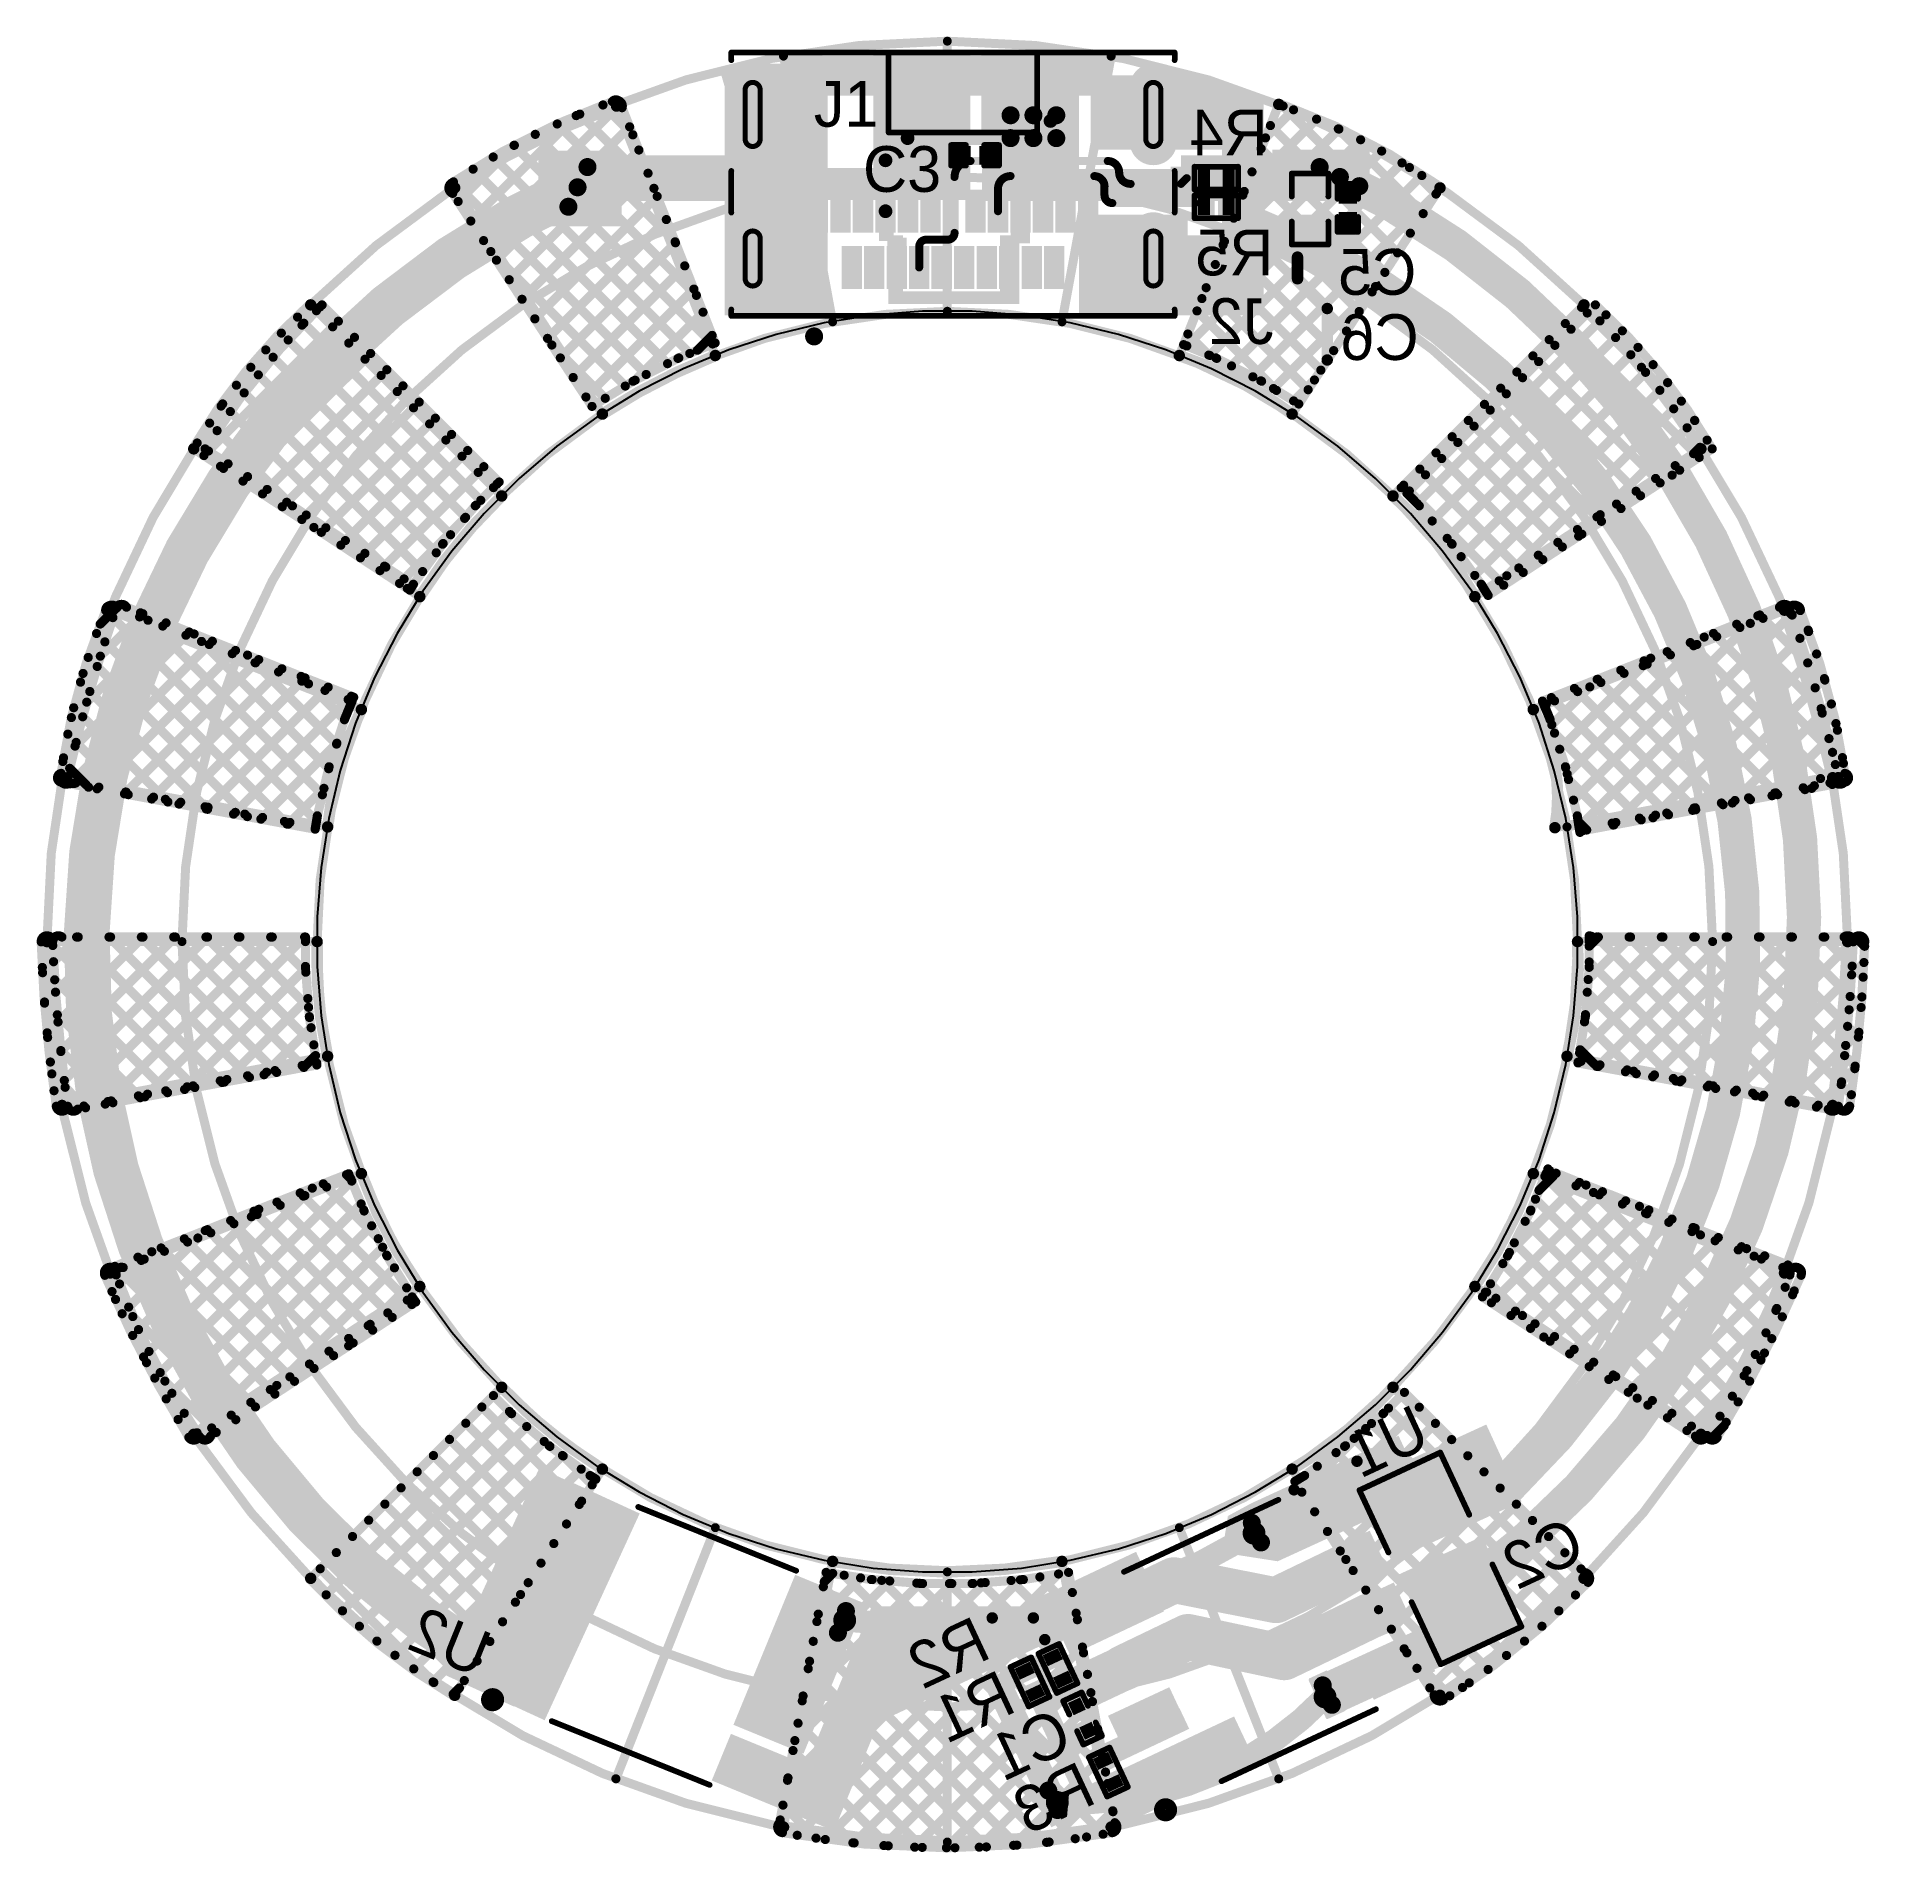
# Model space of a CAD drawing. Header units: millimetres. Extents: x 4.9 to 6.5, y 3.15 to 4.73.
import ezdxf

# ---------------------------------------------------------------- set-up
doc = ezdxf.new("R2010")
doc.units = ezdxf.units.MM
doc.header["$MEASUREMENT"] = 0
for name, color, linetype in [('BottomLayer', 5, 'Continuous'), ('BottomOverlay', 54, 'Continuous'), ('BottomPaste', 16, 'Continuous'), ('BottomSolder', 6, 'Continuous'), ('Mechanical1', 6, 'Continuous'), ('Mechanical13', 56, 'Continuous'), ('Mechanical2', 216, 'Continuous'), ('MultiLayer', 9, 'Continuous'), ('PadHoleLayer', 156, 'Continuous'), ('TopLayer', 1, 'Continuous'), ('TopOverlay', 2, 'Continuous'), ('TopPaste', 8, 'Continuous'), ('TopSolder', 216, 'Continuous'), ('ViaHoleLayer', 16, 'Continuous')]:
    doc.layers.add(name, color=color, linetype=linetype)

msp = doc.modelspace()

# ---------------------------------------------------------------- texts
at = {"layer": 'BottomOverlay', "text_generation_flag": 2}
for s, p in [('R4', (5.9766, 4.63)), ('R5', (5.9816, 4.525)), ('C5', (6.1066, 4.508)), ('J2', (5.9816, 4.465)), ('C6', (6.1086, 4.451))]:
    msp.add_text(s, height=0.04, dxfattribs=at).set_placement(p)
for s, rotation, p in [('U1', 25, (6.1206, 3.502)), ('C2', 25, (6.2566, 3.404)), ('U2', 338, (5.2856, 3.299)), ('R2', 25, (5.7366, 3.317)), ('R1', 25, (5.7586, 3.27)), ('C1', 25, (5.8081, 3.2369)), ('R3', 25, (5.8286, 3.19))]:
    msp.add_text(s, height=0.04, rotation=rotation, dxfattribs=at).set_placement(p)
at = {"layer": 'TopOverlay'}
for s, p in [('J1', (5.5796, 4.655)), ('C3', (5.6226, 4.598))]:
    msp.add_text(s, height=0.04, dxfattribs=at).set_placement(p)

# ---------------------------------------------------------------- blocks, each defined once
blk = doc.blocks.new('SOP_8_B_1')
at = {"layer": 'BottomLayer'}
for points in [[(-0.1339, 0.0612), (-0.0827, 0.0612), (-0.1339, 0.0888), (-0.0827, 0.0888)], [(0.0827, 0.0612), (0.1339, 0.0612), (0.0827, 0.0888), (0.1339, 0.0888)], [(-0.1339, 0.0112), (-0.0827, 0.0112), (-0.1339, 0.0388), (-0.0827, 0.0388)], [(0.0827, 0.0112), (0.1339, 0.0112), (0.0827, 0.0388), (0.1339, 0.0388)], [(-0.1339, -0.0388), (-0.0827, -0.0388), (-0.1339, -0.0112), (-0.0827, -0.0112)], [(0.0827, -0.0388), (0.1339, -0.0388), (0.0827, -0.0112), (0.1339, -0.0112)], [(-0.1339, -0.0888), (-0.0827, -0.0888), (-0.1339, -0.0612), (-0.0827, -0.0612)], [(0.0827, -0.0888), (0.1339, -0.0888), (0.0827, -0.0612), (0.1339, -0.0612)]]:
    blk.add_solid(points, dxfattribs=at)
at = {"layer": 'BottomOverlay', "const_width": 0.005}
for points in [[(-0.072, 0.101), (0.077, 0.101)], [(-0.072, -0.101), (0.077, -0.101)]]:
    blk.add_lwpolyline(points, dxfattribs=at)
at = {"layer": 'BottomOverlay'}
for points, const_width in [([(-0.0733, 0.101, 1), (-0.0708, 0.101, 1)], 0.0025), ([(0.0757, 0.101, 1), (0.0782, 0.101, 1)], 0.0025), ([(-0.1219, -0.103, 1), (-0.1321, -0.103, 1)], 0.01), ([(-0.1346, -0.103, 1), (-0.1296, -0.103, 1)], 0.005), ([(-0.1244, -0.103, 1), (-0.1194, -0.103, 1)], 0.005), ([(-0.0733, -0.101, 1), (-0.0708, -0.101, 1)], 0.0025), ([(0.0757, -0.101, 1), (0.0782, -0.101, 1)], 0.0025)]:
    blk.add_lwpolyline(points, format="xyb", close=True, dxfattribs=dict(at, const_width=const_width))
at = {"layer": 'BottomPaste'}
for points in [[(-0.1339, 0.0612), (-0.0827, 0.0612), (-0.1339, 0.0888), (-0.0827, 0.0888)], [(0.0827, 0.0612), (0.1339, 0.0612), (0.0827, 0.0888), (0.1339, 0.0888)], [(-0.1339, 0.0112), (-0.0827, 0.0112), (-0.1339, 0.0388), (-0.0827, 0.0388)], [(0.0827, 0.0112), (0.1339, 0.0112), (0.0827, 0.0388), (0.1339, 0.0388)], [(-0.1339, -0.0388), (-0.0827, -0.0388), (-0.1339, -0.0112), (-0.0827, -0.0112)], [(0.0827, -0.0388), (0.1339, -0.0388), (0.0827, -0.0112), (0.1339, -0.0112)], [(-0.1339, -0.0888), (-0.0827, -0.0888), (-0.1339, -0.0612), (-0.0827, -0.0612)], [(0.0827, -0.0888), (0.1339, -0.0888), (0.0827, -0.0612), (0.1339, -0.0612)]]:
    blk.add_solid(points, dxfattribs=at)
at = {"layer": 'BottomSolder'}
for points in [[(-0.1379, 0.0572), (-0.0787, 0.0572), (-0.1379, 0.0928), (-0.0787, 0.0928)], [(0.0787, 0.0572), (0.1379, 0.0572), (0.0787, 0.0928), (0.1379, 0.0928)], [(-0.1379, 0.0072), (-0.0787, 0.0072), (-0.1379, 0.0428), (-0.0787, 0.0428)], [(0.0787, 0.0072), (0.1379, 0.0072), (0.0787, 0.0428), (0.1379, 0.0428)], [(-0.1379, -0.0428), (-0.0787, -0.0428), (-0.1379, -0.0072), (-0.0787, -0.0072)], [(0.0787, -0.0428), (0.1379, -0.0428), (0.0787, -0.0072), (0.1379, -0.0072)], [(-0.1379, -0.0928), (-0.0787, -0.0928), (-0.1379, -0.0572), (-0.0787, -0.0572)], [(0.0787, -0.0928), (0.1379, -0.0928), (0.0787, -0.0572), (0.1379, -0.0572)]]:
    blk.add_solid(points, dxfattribs=at)
blk = doc.blocks.new('SOP_8_B_2')
at = {"layer": 'BottomLayer'}
for points in [[(-0.1339, 0.0612), (-0.0827, 0.0612), (-0.1339, 0.0888), (-0.0827, 0.0888)], [(0.0827, 0.0612), (0.1339, 0.0612), (0.0827, 0.0888), (0.1339, 0.0888)], [(-0.1339, 0.0112), (-0.0827, 0.0112), (-0.1339, 0.0388), (-0.0827, 0.0388)], [(0.0827, 0.0112), (0.1339, 0.0112), (0.0827, 0.0388), (0.1339, 0.0388)], [(-0.1339, -0.0388), (-0.0827, -0.0388), (-0.1339, -0.0112), (-0.0827, -0.0112)], [(0.0827, -0.0388), (0.1339, -0.0388), (0.0827, -0.0112), (0.1339, -0.0112)], [(-0.1339, -0.0888), (-0.0827, -0.0888), (-0.1339, -0.0612), (-0.0827, -0.0612)], [(0.0827, -0.0888), (0.1339, -0.0888), (0.0827, -0.0612), (0.1339, -0.0612)]]:
    blk.add_solid(points, dxfattribs=at)
at = {"layer": 'BottomOverlay', "const_width": 0.005}
for points in [[(-0.072, 0.101), (0.077, 0.101)], [(-0.072, -0.101), (0.077, -0.101)]]:
    blk.add_lwpolyline(points, dxfattribs=at)
at = {"layer": 'BottomOverlay'}
for points, const_width in [([(-0.0733, 0.101, 1), (-0.0708, 0.101, 1)], 0.0025), ([(0.0757, 0.101, 1), (0.0782, 0.101, 1)], 0.0025), ([(-0.1219, -0.103, 1), (-0.1321, -0.103, 1)], 0.01), ([(-0.1346, -0.103, 1), (-0.1296, -0.103, 1)], 0.005), ([(-0.1244, -0.103, 1), (-0.1194, -0.103, 1)], 0.005), ([(-0.0733, -0.101, 1), (-0.0708, -0.101, 1)], 0.0025), ([(0.0757, -0.101, 1), (0.0782, -0.101, 1)], 0.0025)]:
    blk.add_lwpolyline(points, format="xyb", close=True, dxfattribs=dict(at, const_width=const_width))
at = {"layer": 'BottomPaste'}
for points in [[(-0.1339, 0.0612), (-0.0827, 0.0612), (-0.1339, 0.0888), (-0.0827, 0.0888)], [(0.0827, 0.0612), (0.1339, 0.0612), (0.0827, 0.0888), (0.1339, 0.0888)], [(-0.1339, 0.0112), (-0.0827, 0.0112), (-0.1339, 0.0388), (-0.0827, 0.0388)], [(0.0827, 0.0112), (0.1339, 0.0112), (0.0827, 0.0388), (0.1339, 0.0388)], [(-0.1339, -0.0388), (-0.0827, -0.0388), (-0.1339, -0.0112), (-0.0827, -0.0112)], [(0.0827, -0.0388), (0.1339, -0.0388), (0.0827, -0.0112), (0.1339, -0.0112)], [(-0.1339, -0.0888), (-0.0827, -0.0888), (-0.1339, -0.0612), (-0.0827, -0.0612)], [(0.0827, -0.0888), (0.1339, -0.0888), (0.0827, -0.0612), (0.1339, -0.0612)]]:
    blk.add_solid(points, dxfattribs=at)
at = {"layer": 'BottomSolder'}
for points in [[(-0.1379, 0.0572), (-0.0787, 0.0572), (-0.1379, 0.0928), (-0.0787, 0.0928)], [(0.0787, 0.0572), (0.1379, 0.0572), (0.0787, 0.0928), (0.1379, 0.0928)], [(-0.1379, 0.0072), (-0.0787, 0.0072), (-0.1379, 0.0428), (-0.0787, 0.0428)], [(0.0787, 0.0072), (0.1379, 0.0072), (0.0787, 0.0428), (0.1379, 0.0428)], [(-0.1379, -0.0428), (-0.0787, -0.0428), (-0.1379, -0.0072), (-0.0787, -0.0072)], [(0.0787, -0.0428), (0.1379, -0.0428), (0.0787, -0.0072), (0.1379, -0.0072)], [(-0.1379, -0.0928), (-0.0787, -0.0928), (-0.1379, -0.0572), (-0.0787, -0.0572)], [(0.0787, -0.0928), (0.1379, -0.0928), (0.0787, -0.0572), (0.1379, -0.0572)]]:
    blk.add_solid(points, dxfattribs=at)
blk = doc.blocks.new('R___0201_B_3')
at = {"layer": 'BottomLayer'}
for points in [[(-0.0161, -0.0073), (-0.0055, -0.0073), (-0.0161, 0.0073), (-0.0055, 0.0073)], [(0.0055, -0.0073), (0.0161, -0.0073), (0.0055, 0.0073), (0.0161, 0.0073)]]:
    blk.add_solid(points, dxfattribs=at)
at = {"layer": 'BottomOverlay', "const_width": 0.005}
for points in [[(0.019, 0.01), (-0.019, 0.01)], [(-0.019, 0.01), (-0.019, -0.01)], [(0.019, 0.01), (0.019, -0.01)], [(0.019, -0.01), (-0.019, -0.01)]]:
    blk.add_lwpolyline(points, dxfattribs=at)
at = {"layer": 'BottomOverlay', "const_width": 0.0025}
for points in [[(-0.0203, 0.01, 1), (-0.0177, 0.01, 1)], [(-0.0203, 0.01, 1), (-0.0177, 0.01, 1)], [(0.0177, 0.01, 1), (0.0203, 0.01, 1)], [(0.0177, 0.01, 1), (0.0203, 0.01, 1)], [(-0.0203, -0.01, 1), (-0.0177, -0.01, 1)], [(-0.0203, -0.01, 1), (-0.0177, -0.01, 1)], [(0.0177, -0.01, 1), (0.0203, -0.01, 1)], [(0.0177, -0.01, 1), (0.0203, -0.01, 1)]]:
    blk.add_lwpolyline(points, format="xyb", close=True, dxfattribs=at)
at = {"layer": 'BottomPaste'}
for points in [[(-0.0161, -0.0073), (-0.0055, -0.0073), (-0.0161, 0.0073), (-0.0055, 0.0073)], [(0.0055, -0.0073), (0.0161, -0.0073), (0.0055, 0.0073), (0.0161, 0.0073)]]:
    blk.add_solid(points, dxfattribs=at)
at = {"layer": 'BottomSolder'}
for points in [[(-0.0201, -0.0113), (-0.0015, -0.0113), (-0.0201, 0.0113), (-0.0015, 0.0113)], [(0.0015, -0.0113), (0.0201, -0.0113), (0.0015, 0.0113), (0.0201, 0.0113)]]:
    blk.add_solid(points, dxfattribs=at)
blk = doc.blocks.new('R___0201_B_4')
at = {"layer": 'BottomLayer'}
for points in [[(-0.0161, -0.0073), (-0.0055, -0.0073), (-0.0161, 0.0073), (-0.0055, 0.0073)], [(0.0055, -0.0073), (0.0161, -0.0073), (0.0055, 0.0073), (0.0161, 0.0073)]]:
    blk.add_solid(points, dxfattribs=at)
at = {"layer": 'BottomOverlay', "const_width": 0.005}
for points in [[(0.019, 0.01), (-0.019, 0.01)], [(-0.019, 0.01), (-0.019, -0.01)], [(0.019, 0.01), (0.019, -0.01)], [(0.019, -0.01), (-0.019, -0.01)]]:
    blk.add_lwpolyline(points, dxfattribs=at)
at = {"layer": 'BottomOverlay', "const_width": 0.0025}
for points in [[(-0.0203, 0.01, 1), (-0.0177, 0.01, 1)], [(-0.0203, 0.01, 1), (-0.0177, 0.01, 1)], [(0.0177, 0.01, 1), (0.0203, 0.01, 1)], [(0.0177, 0.01, 1), (0.0203, 0.01, 1)], [(-0.0203, -0.01, 1), (-0.0177, -0.01, 1)], [(-0.0203, -0.01, 1), (-0.0177, -0.01, 1)], [(0.0177, -0.01, 1), (0.0203, -0.01, 1)], [(0.0177, -0.01, 1), (0.0203, -0.01, 1)]]:
    blk.add_lwpolyline(points, format="xyb", close=True, dxfattribs=at)
at = {"layer": 'BottomPaste'}
for points in [[(-0.0161, -0.0073), (-0.0055, -0.0073), (-0.0161, 0.0073), (-0.0055, 0.0073)], [(0.0055, -0.0073), (0.0161, -0.0073), (0.0055, 0.0073), (0.0161, 0.0073)]]:
    blk.add_solid(points, dxfattribs=at)
at = {"layer": 'BottomSolder'}
for points in [[(-0.0201, -0.0113), (-0.0015, -0.0113), (-0.0201, 0.0113), (-0.0015, 0.0113)], [(0.0015, -0.0113), (0.0201, -0.0113), (0.0015, 0.0113), (0.0201, 0.0113)]]:
    blk.add_solid(points, dxfattribs=at)
blk = doc.blocks.new('R___0201_B_5')
at = {"layer": 'BottomLayer'}
for points in [[(-0.0161, -0.0073), (-0.0055, -0.0073), (-0.0161, 0.0073), (-0.0055, 0.0073)], [(0.0055, -0.0073), (0.0161, -0.0073), (0.0055, 0.0073), (0.0161, 0.0073)]]:
    blk.add_solid(points, dxfattribs=at)
at = {"layer": 'BottomOverlay', "const_width": 0.005}
for points in [[(-0.019, 0.01), (0.019, 0.01)], [(-0.019, -0.01), (-0.019, 0.01)], [(0.019, -0.01), (0.019, 0.01)], [(-0.019, -0.01), (0.019, -0.01)]]:
    blk.add_lwpolyline(points, dxfattribs=at)
at = {"layer": 'BottomOverlay', "const_width": 0.0025}
for points in [[(-0.0202, 0.01, 1), (-0.0177, 0.01, 1)], [(-0.0202, 0.01, 1), (-0.0177, 0.01, 1)], [(0.0177, 0.01, 1), (0.0202, 0.01, 1)], [(0.0177, 0.01, 1), (0.0202, 0.01, 1)], [(-0.0202, -0.01, 1), (-0.0177, -0.01, 1)], [(-0.0202, -0.01, 1), (-0.0177, -0.01, 1)], [(0.0177, -0.01, 1), (0.0202, -0.01, 1)], [(0.0177, -0.01, 1), (0.0202, -0.01, 1)]]:
    blk.add_lwpolyline(points, format="xyb", close=True, dxfattribs=at)
at = {"layer": 'BottomPaste'}
for points in [[(-0.0161, -0.0073), (-0.0055, -0.0073), (-0.0161, 0.0073), (-0.0055, 0.0073)], [(0.0055, -0.0073), (0.0161, -0.0073), (0.0055, 0.0073), (0.0161, 0.0073)]]:
    blk.add_solid(points, dxfattribs=at)
at = {"layer": 'BottomSolder'}
for points in [[(-0.0201, -0.0113), (-0.0015, -0.0113), (-0.0201, 0.0113), (-0.0015, 0.0113)], [(0.0015, -0.0113), (0.0201, -0.0113), (0.0015, 0.0113), (0.0201, 0.0113)]]:
    blk.add_solid(points, dxfattribs=at)
blk = doc.blocks.new('R___0201_B_6')
at = {"layer": 'BottomLayer'}
for points in [[(-0.0161, -0.0073), (-0.0055, -0.0073), (-0.0161, 0.0073), (-0.0055, 0.0073)], [(0.0055, -0.0073), (0.0161, -0.0073), (0.0055, 0.0073), (0.0161, 0.0073)]]:
    blk.add_solid(points, dxfattribs=at)
at = {"layer": 'BottomOverlay', "const_width": 0.005}
for points in [[(0.019, 0.01), (-0.019, 0.01)], [(-0.019, 0.01), (-0.019, -0.01)], [(0.019, 0.01), (0.019, -0.01)], [(0.019, -0.01), (-0.019, -0.01)]]:
    blk.add_lwpolyline(points, dxfattribs=at)
at = {"layer": 'BottomOverlay', "const_width": 0.0025}
for points in [[(-0.0203, 0.01, 1), (-0.0178, 0.01, 1)], [(-0.0203, 0.01, 1), (-0.0178, 0.01, 1)], [(0.0177, 0.01, 1), (0.0202, 0.01, 1)], [(0.0177, 0.01, 1), (0.0202, 0.01, 1)], [(-0.0203, -0.01, 1), (-0.0178, -0.01, 1)], [(-0.0203, -0.01, 1), (-0.0178, -0.01, 1)], [(0.0177, -0.01, 1), (0.0202, -0.01, 1)], [(0.0177, -0.01, 1), (0.0202, -0.01, 1)]]:
    blk.add_lwpolyline(points, format="xyb", close=True, dxfattribs=at)
at = {"layer": 'BottomPaste'}
for points in [[(-0.0161, -0.0073), (-0.0055, -0.0073), (-0.0161, 0.0073), (-0.0055, 0.0073)], [(0.0055, -0.0073), (0.0161, -0.0073), (0.0055, 0.0073), (0.0161, 0.0073)]]:
    blk.add_solid(points, dxfattribs=at)
at = {"layer": 'BottomSolder'}
for points in [[(-0.0201, -0.0113), (-0.0015, -0.0113), (-0.0201, 0.0113), (-0.0015, 0.0113)], [(0.0015, -0.0113), (0.0201, -0.0113), (0.0015, 0.0113), (0.0201, 0.0113)]]:
    blk.add_solid(points, dxfattribs=at)
blk = doc.blocks.new('R___0201_B_7')
at = {"layer": 'BottomLayer'}
for points in [[(-0.0161, -0.0073), (-0.0055, -0.0073), (-0.0161, 0.0073), (-0.0055, 0.0073)], [(0.0055, -0.0073), (0.0161, -0.0073), (0.0055, 0.0073), (0.0161, 0.0073)]]:
    blk.add_solid(points, dxfattribs=at)
at = {"layer": 'BottomOverlay', "const_width": 0.005}
for points in [[(0.019, 0.01), (-0.019, 0.01)], [(-0.019, 0.01), (-0.019, -0.01)], [(0.019, 0.01), (0.019, -0.01)], [(0.019, -0.01), (-0.019, -0.01)]]:
    blk.add_lwpolyline(points, dxfattribs=at)
at = {"layer": 'BottomOverlay', "const_width": 0.0025}
for points in [[(-0.0203, 0.01, 1), (-0.0178, 0.01, 1)], [(-0.0203, 0.01, 1), (-0.0178, 0.01, 1)], [(0.0178, 0.01, 1), (0.0203, 0.01, 1)], [(0.0178, 0.01, 1), (0.0203, 0.01, 1)], [(-0.0203, -0.01, 1), (-0.0178, -0.01, 1)], [(-0.0203, -0.01, 1), (-0.0178, -0.01, 1)], [(0.0178, -0.01, 1), (0.0203, -0.01, 1)], [(0.0178, -0.01, 1), (0.0203, -0.01, 1)]]:
    blk.add_lwpolyline(points, format="xyb", close=True, dxfattribs=at)
at = {"layer": 'BottomPaste'}
for points in [[(-0.0161, -0.0073), (-0.0055, -0.0073), (-0.0161, 0.0073), (-0.0055, 0.0073)], [(0.0055, -0.0073), (0.0161, -0.0073), (0.0055, 0.0073), (0.0161, 0.0073)]]:
    blk.add_solid(points, dxfattribs=at)
at = {"layer": 'BottomSolder'}
for points in [[(-0.0201, -0.0113), (-0.0015, -0.0113), (-0.0201, 0.0113), (-0.0015, 0.0113)], [(0.0015, -0.0113), (0.0201, -0.0113), (0.0015, 0.0113), (0.0201, 0.0113)]]:
    blk.add_solid(points, dxfattribs=at)
blk = doc.blocks.new('2305018_2_B_8')
at = {"layer": 'BottomLayer', "const_width": 0.0335}
for points in [[(-0.1752, 0.0906), (-0.1752, 0.0433)], [(0.1752, 0.0906), (0.1752, 0.0433)], [(-0.1752, -0.0394), (-0.1752, -0.0787)], [(0.1752, -0.0394), (0.1752, -0.0787)]]:
    blk.add_lwpolyline(points, dxfattribs=at)
at = {"layer": 'BottomLayer', "const_width": 0.0167}
for points in [[(-0.1836, 0.0906, 1), (-0.1668, 0.0906, 1)], [(0.1668, 0.0906, 1), (0.1836, 0.0906, 1)], [(-0.1836, 0.0433, 1), (-0.1668, 0.0433, 1)], [(0.1668, 0.0433, 1), (0.1836, 0.0433, 1)], [(-0.1836, -0.0394, 1), (-0.1668, -0.0394, 1)], [(0.1668, -0.0394, 1), (0.1836, -0.0394, 1)], [(-0.1836, -0.0787, 1), (-0.1668, -0.0787, 1)], [(0.1668, -0.0787, 1), (0.1836, -0.0787, 1)]]:
    blk.add_lwpolyline(points, format="xyb", close=True, dxfattribs=at)
at = {"layer": 'BottomLayer'}
for points in [[(-0.123, -0.0325), (-0.1132, -0.0325), (-0.123, -0.003), (-0.1132, -0.003)], [(-0.1033, -0.0325), (-0.0935, -0.0325), (-0.1033, -0.003), (-0.0935, -0.003)], [(-0.0837, -0.0325), (-0.0738, -0.0325), (-0.0837, -0.003), (-0.0738, -0.003)], [(-0.064, -0.0325), (-0.0541, -0.0325), (-0.064, -0.003), (-0.0541, -0.003)], [(-0.0443, -0.0325), (-0.0344, -0.0325), (-0.0443, -0.003), (-0.0344, -0.003)], [(-0.0246, -0.0325), (-0.0148, -0.0325), (-0.0246, -0.003), (-0.0148, -0.003)], [(0.0148, -0.0325), (0.0246, -0.0325), (0.0148, -0.003), (0.0246, -0.003)], [(0.0344, -0.0325), (0.0443, -0.0325), (0.0344, -0.003), (0.0443, -0.003)], [(0.0541, -0.0325), (0.064, -0.0325), (0.0541, -0.003), (0.064, -0.003)], [(0.0738, -0.0325), (0.0837, -0.0325), (0.0738, -0.003), (0.0837, -0.003)], [(0.0935, -0.0325), (0.1033, -0.0325), (0.0935, -0.003), (0.1033, -0.003)], [(0.1132, -0.0325), (0.123, -0.0325), (0.1132, -0.003), (0.123, -0.003)], [(-0.1457, -0.0817), (-0.1339, -0.0817), (-0.1457, -0.0522), (-0.1339, -0.0522)], [(-0.125, -0.0817), (-0.1152, -0.0817), (-0.125, -0.0522), (-0.1152, -0.0522)], [(-0.0935, -0.0817), (-0.0837, -0.0817), (-0.0935, -0.0522), (-0.0837, -0.0522)], [(-0.0738, -0.0817), (-0.064, -0.0817), (-0.0738, -0.0522), (-0.064, -0.0522)], [(-0.0541, -0.0817), (-0.0443, -0.0817), (-0.0541, -0.0522), (-0.0443, -0.0522)], [(-0.0344, -0.0817), (-0.0246, -0.0817), (-0.0344, -0.0522), (-0.0246, -0.0522)], [(-0.0148, -0.0817), (-0.0049, -0.0817), (-0.0148, -0.0522), (-0.0049, -0.0522)], [(0.0049, -0.0817), (0.0148, -0.0817), (0.0049, -0.0522), (0.0148, -0.0522)], [(0.0246, -0.0817), (0.0344, -0.0817), (0.0246, -0.0522), (0.0344, -0.0522)], [(0.0443, -0.0817), (0.0541, -0.0817), (0.0443, -0.0522), (0.0541, -0.0522)], [(0.064, -0.0817), (0.0738, -0.0817), (0.064, -0.0522), (0.0738, -0.0522)], [(0.0837, -0.0817), (0.0935, -0.0817), (0.0837, -0.0522), (0.0935, -0.0522)], [(0.1152, -0.0817), (0.125, -0.0817), (0.1152, -0.0522), (0.125, -0.0522)], [(0.1339, -0.0817), (0.1457, -0.0817), (0.1339, -0.0522), (0.1457, -0.0522)]]:
    blk.add_solid(points, dxfattribs=at)
at = {"layer": 'BottomOverlay', "const_width": 0.005}
for points in [[(-0.1939, 0.1211), (0.1939, 0.1211)], [(-0.1939, 0.1144), (-0.1939, 0.1211)], [(0.1939, 0.1144), (0.1939, 0.1211)], [(-0.1939, -0.0189), (-0.1939, 0.0175)], [(0.1939, -0.0189), (0.1939, 0.0175)], [(-0.1939, -0.1093), (-0.1939, -0.1037)], [(-0.1939, -0.1093), (0.1939, -0.1093)], [(0.1939, -0.1093), (0.1939, -0.1037)]]:
    blk.add_lwpolyline(points, dxfattribs=at)
at = {"layer": 'BottomOverlay'}
for points, const_width in [([(-0.1951, 0.1211, 1), (-0.1926, 0.1211, 1)], 0.0025), ([(-0.1951, 0.1211, 1), (-0.1926, 0.1211, 1)], 0.0025), ([(-0.1951, 0.1144, 1), (-0.1926, 0.1144, 1)], 0.0025), ([(0.1926, 0.1211, 1), (0.1951, 0.1211, 1)], 0.0025), ([(0.1926, 0.1211, 1), (0.1951, 0.1211, 1)], 0.0025), ([(0.1926, 0.1144, 1), (0.1951, 0.1144, 1)], 0.0025), ([(-0.1951, 0.0175, 1), (-0.1926, 0.0175, 1)], 0.0025), ([(0.1926, 0.0175, 1), (0.1951, 0.0175, 1)], 0.0025), ([(-0.1951, -0.0189, 1), (-0.1926, -0.0189, 1)], 0.0025), ([(0.1926, -0.0189, 1), (0.1951, -0.0189, 1)], 0.0025), ([(-0.1951, -0.1037, 1), (-0.1926, -0.1037, 1)], 0.0025), ([(-0.1951, -0.1093, 1), (-0.1926, -0.1093, 1)], 0.0025), ([(-0.1951, -0.1093, 1), (-0.1926, -0.1093, 1)], 0.0025), ([(0.1926, -0.1037, 1), (0.1951, -0.1037, 1)], 0.0025), ([(0.1926, -0.1093, 1), (0.1951, -0.1093, 1)], 0.0025), ([(0.1926, -0.1093, 1), (0.1951, -0.1093, 1)], 0.0025), ([(-0.1175, -0.1272, 1), (-0.1254, -0.1272, 1)], 0.00787), ([(-0.1274, -0.1272, 1), (-0.1234, -0.1272, 1)], 0.00394), ([(-0.1195, -0.1272, 1), (-0.1156, -0.1272, 1)], 0.00394)]:
    blk.add_lwpolyline(points, format="xyb", close=True, dxfattribs=dict(at, const_width=const_width))
at = {"layer": 'BottomPaste'}
for points in [[(-0.123, -0.0325), (-0.1132, -0.0325), (-0.123, -0.003), (-0.1132, -0.003)], [(-0.1033, -0.0325), (-0.0935, -0.0325), (-0.1033, -0.003), (-0.0935, -0.003)], [(-0.0837, -0.0325), (-0.0738, -0.0325), (-0.0837, -0.003), (-0.0738, -0.003)], [(-0.064, -0.0325), (-0.0541, -0.0325), (-0.064, -0.003), (-0.0541, -0.003)], [(-0.0443, -0.0325), (-0.0344, -0.0325), (-0.0443, -0.003), (-0.0344, -0.003)], [(-0.0246, -0.0325), (-0.0148, -0.0325), (-0.0246, -0.003), (-0.0148, -0.003)], [(0.0148, -0.0325), (0.0246, -0.0325), (0.0148, -0.003), (0.0246, -0.003)], [(0.0344, -0.0325), (0.0443, -0.0325), (0.0344, -0.003), (0.0443, -0.003)], [(0.0541, -0.0325), (0.064, -0.0325), (0.0541, -0.003), (0.064, -0.003)], [(0.0738, -0.0325), (0.0837, -0.0325), (0.0738, -0.003), (0.0837, -0.003)], [(0.0935, -0.0325), (0.1033, -0.0325), (0.0935, -0.003), (0.1033, -0.003)], [(0.1132, -0.0325), (0.123, -0.0325), (0.1132, -0.003), (0.123, -0.003)], [(-0.1457, -0.0817), (-0.1339, -0.0817), (-0.1457, -0.0522), (-0.1339, -0.0522)], [(-0.125, -0.0817), (-0.1152, -0.0817), (-0.125, -0.0522), (-0.1152, -0.0522)], [(-0.0935, -0.0817), (-0.0837, -0.0817), (-0.0935, -0.0522), (-0.0837, -0.0522)], [(-0.0738, -0.0817), (-0.064, -0.0817), (-0.0738, -0.0522), (-0.064, -0.0522)], [(-0.0541, -0.0817), (-0.0443, -0.0817), (-0.0541, -0.0522), (-0.0443, -0.0522)], [(-0.0344, -0.0817), (-0.0246, -0.0817), (-0.0344, -0.0522), (-0.0246, -0.0522)], [(-0.0148, -0.0817), (-0.0049, -0.0817), (-0.0148, -0.0522), (-0.0049, -0.0522)], [(0.0049, -0.0817), (0.0148, -0.0817), (0.0049, -0.0522), (0.0148, -0.0522)], [(0.0246, -0.0817), (0.0344, -0.0817), (0.0246, -0.0522), (0.0344, -0.0522)], [(0.0443, -0.0817), (0.0541, -0.0817), (0.0443, -0.0522), (0.0541, -0.0522)], [(0.064, -0.0817), (0.0738, -0.0817), (0.064, -0.0522), (0.0738, -0.0522)], [(0.0837, -0.0817), (0.0935, -0.0817), (0.0837, -0.0522), (0.0935, -0.0522)], [(0.1152, -0.0817), (0.125, -0.0817), (0.1152, -0.0522), (0.125, -0.0522)], [(0.1339, -0.0817), (0.1457, -0.0817), (0.1339, -0.0522), (0.1457, -0.0522)]]:
    blk.add_solid(points, dxfattribs=at)
at = {"layer": 'BottomSolder', "const_width": 0.0415}
for points in [[(-0.1752, 0.0906), (-0.1752, 0.0433)], [(0.1752, 0.0906), (0.1752, 0.0433)], [(-0.1752, -0.0394), (-0.1752, -0.0787)], [(0.1752, -0.0394), (0.1752, -0.0787)]]:
    blk.add_lwpolyline(points, dxfattribs=at)
at = {"layer": 'BottomSolder', "const_width": 0.0207}
for points in [[(-0.1856, 0.0906, 1), (-0.1648, 0.0906, 1)], [(0.1648, 0.0906, 1), (0.1856, 0.0906, 1)], [(-0.1856, 0.0433, 1), (-0.1648, 0.0433, 1)], [(0.1648, 0.0433, 1), (0.1856, 0.0433, 1)], [(-0.1856, -0.0394, 1), (-0.1648, -0.0394, 1)], [(0.1648, -0.0394, 1), (0.1856, -0.0394, 1)], [(-0.1856, -0.0787, 1), (-0.1648, -0.0787, 1)], [(0.1648, -0.0787, 1), (0.1856, -0.0787, 1)]]:
    blk.add_lwpolyline(points, format="xyb", close=True, dxfattribs=at)
at = {"layer": 'BottomSolder'}
for points in [[(-0.127, -0.0365), (-0.1092, -0.0365), (-0.127, 0.001), (-0.1092, 0.001)], [(-0.1073, -0.0365), (-0.0895, -0.0365), (-0.1073, 0.001), (-0.0895, 0.001)], [(-0.0877, -0.0365), (-0.0698, -0.0365), (-0.0877, 0.001), (-0.0698, 0.001)], [(-0.068, -0.0365), (-0.0501, -0.0365), (-0.068, 0.001), (-0.0501, 0.001)], [(-0.0483, -0.0365), (-0.0304, -0.0365), (-0.0483, 0.001), (-0.0304, 0.001)], [(-0.0286, -0.0365), (-0.0108, -0.0365), (-0.0286, 0.001), (-0.0108, 0.001)], [(0.0108, -0.0365), (0.0286, -0.0365), (0.0108, 0.001), (0.0286, 0.001)], [(0.0304, -0.0365), (0.0483, -0.0365), (0.0304, 0.001), (0.0483, 0.001)], [(0.0501, -0.0365), (0.068, -0.0365), (0.0501, 0.001), (0.068, 0.001)], [(0.0698, -0.0365), (0.0877, -0.0365), (0.0698, 0.001), (0.0877, 0.001)], [(0.0895, -0.0365), (0.1073, -0.0365), (0.0895, 0.001), (0.1073, 0.001)], [(0.1092, -0.0365), (0.127, -0.0365), (0.1092, 0.001), (0.127, 0.001)], [(-0.1497, -0.0857), (-0.1299, -0.0857), (-0.1497, -0.0482), (-0.1299, -0.0482)], [(-0.129, -0.0857), (-0.1112, -0.0857), (-0.129, -0.0482), (-0.1112, -0.0482)], [(-0.0975, -0.0857), (-0.0797, -0.0857), (-0.0975, -0.0482), (-0.0797, -0.0482)], [(-0.0778, -0.0857), (-0.06, -0.0857), (-0.0778, -0.0482), (-0.06, -0.0482)], [(-0.0581, -0.0857), (-0.0403, -0.0857), (-0.0581, -0.0482), (-0.0403, -0.0482)], [(-0.0384, -0.0857), (-0.0206, -0.0857), (-0.0384, -0.0482), (-0.0206, -0.0482)], [(-0.0188, -0.0857), (-0.0009, -0.0857), (-0.0188, -0.0482), (-0.0009, -0.0482)], [(0.0009, -0.0857), (0.0188, -0.0857), (0.0009, -0.0482), (0.0188, -0.0482)], [(0.0206, -0.0857), (0.0384, -0.0857), (0.0206, -0.0482), (0.0384, -0.0482)], [(0.0403, -0.0857), (0.0581, -0.0857), (0.0403, -0.0482), (0.0581, -0.0482)], [(0.06, -0.0857), (0.0778, -0.0857), (0.06, -0.0482), (0.0778, -0.0482)], [(0.0797, -0.0857), (0.0975, -0.0857), (0.0797, -0.0482), (0.0975, -0.0482)], [(0.1112, -0.0857), (0.129, -0.0857), (0.1112, -0.0482), (0.129, -0.0482)], [(0.1299, -0.0857), (0.1497, -0.0857), (0.1299, -0.0482), (0.1497, -0.0482)]]:
    blk.add_solid(points, dxfattribs=at)
at = {"layer": 'Mechanical13', "const_width": 0.005}
blk.add_lwpolyline([(-0.1939, -0.1093), (0.1939, -0.1093)], dxfattribs=at)
at = {"layer": 'Mechanical13', "const_width": 0.0025}
for points in [[(-0.1951, -0.1093, 1), (-0.1926, -0.1093, 1)], [(0.1926, -0.1093, 1), (0.1951, -0.1093, 1)]]:
    blk.add_lwpolyline(points, format="xyb", close=True, dxfattribs=at)
at = {"layer": 'MultiLayer', "const_width": 0.0335}
for points in [[(-0.1752, 0.0906), (-0.1752, 0.0433)], [(0.1752, 0.0906), (0.1752, 0.0433)], [(-0.1752, -0.0394), (-0.1752, -0.0787)], [(0.1752, -0.0394), (0.1752, -0.0787)]]:
    blk.add_lwpolyline(points, dxfattribs=at)
at = {"layer": 'MultiLayer', "const_width": 0.0167}
for points in [[(-0.1836, 0.0906, 1), (-0.1668, 0.0906, 1)], [(0.1668, 0.0906, 1), (0.1836, 0.0906, 1)], [(-0.1836, 0.0433, 1), (-0.1668, 0.0433, 1)], [(0.1668, 0.0433, 1), (0.1836, 0.0433, 1)], [(-0.1836, -0.0394, 1), (-0.1668, -0.0394, 1)], [(0.1668, -0.0394, 1), (0.1836, -0.0394, 1)], [(-0.1836, -0.0787, 1), (-0.1668, -0.0787, 1)], [(0.1668, -0.0787, 1), (0.1836, -0.0787, 1)]]:
    blk.add_lwpolyline(points, format="xyb", close=True, dxfattribs=at)
at = {"layer": 'PadHoleLayer', "const_width": 0.00443}
for points in [[(-0.1686, 0.0883), (-0.1686, 0.0455, -1), (-0.1818, 0.0455), (-0.1818, 0.0883, -1)], [(0.1818, 0.0883), (0.1818, 0.0455, -1), (0.1686, 0.0455), (0.1686, 0.0883, -1)], [(-0.1686, -0.0416), (-0.1686, -0.0765, -1), (-0.1818, -0.0765), (-0.1818, -0.0416, -1)], [(0.1818, -0.0416), (0.1818, -0.0765, -1), (0.1686, -0.0765), (0.1686, -0.0416, -1)]]:
    blk.add_lwpolyline(points, format="xyb", close=True, dxfattribs=at)
at = {"layer": 'TopLayer', "const_width": 0.0335}
for points in [[(-0.1752, 0.0906), (-0.1752, 0.0433)], [(0.1752, 0.0906), (0.1752, 0.0433)], [(-0.1752, -0.0394), (-0.1752, -0.0787)], [(0.1752, -0.0394), (0.1752, -0.0787)]]:
    blk.add_lwpolyline(points, dxfattribs=at)
at = {"layer": 'TopLayer', "const_width": 0.0167}
for points in [[(-0.1836, 0.0906, 1), (-0.1668, 0.0906, 1)], [(0.1668, 0.0906, 1), (0.1836, 0.0906, 1)], [(-0.1836, 0.0433, 1), (-0.1668, 0.0433, 1)], [(0.1668, 0.0433, 1), (0.1836, 0.0433, 1)], [(-0.1836, -0.0394, 1), (-0.1668, -0.0394, 1)], [(0.1668, -0.0394, 1), (0.1836, -0.0394, 1)], [(-0.1836, -0.0787, 1), (-0.1668, -0.0787, 1)], [(0.1668, -0.0787, 1), (0.1836, -0.0787, 1)]]:
    blk.add_lwpolyline(points, format="xyb", close=True, dxfattribs=at)
at = {"layer": 'TopSolder', "const_width": 0.0415}
for points in [[(-0.1752, 0.0906), (-0.1752, 0.0433)], [(0.1752, 0.0906), (0.1752, 0.0433)], [(-0.1752, -0.0394), (-0.1752, -0.0787)], [(0.1752, -0.0394), (0.1752, -0.0787)]]:
    blk.add_lwpolyline(points, dxfattribs=at)
at = {"layer": 'TopSolder', "const_width": 0.0207}
for points in [[(-0.1856, 0.0906, 1), (-0.1648, 0.0906, 1)], [(0.1648, 0.0906, 1), (0.1856, 0.0906, 1)], [(-0.1856, 0.0433, 1), (-0.1648, 0.0433, 1)], [(0.1648, 0.0433, 1), (0.1856, 0.0433, 1)], [(-0.1856, -0.0394, 1), (-0.1648, -0.0394, 1)], [(0.1648, -0.0394, 1), (0.1856, -0.0394, 1)], [(-0.1856, -0.0787, 1), (-0.1648, -0.0787, 1)], [(0.1648, -0.0787, 1), (0.1856, -0.0787, 1)]]:
    blk.add_lwpolyline(points, format="xyb", close=True, dxfattribs=at)
blk = doc.blocks.new('SMD_PAD_9')
at = {"layer": 'TopLayer'}
for points in [[(-0.06, -0.03), (-0.02, -0.03), (-0.06, 0.03), (-0.02, 0.03)], [(0.02, -0.03), (0.06, -0.03), (0.02, 0.03), (0.06, 0.03)]]:
    blk.add_solid(points, dxfattribs=at)
at = {"layer": 'TopOverlay', "const_width": 0.005}
for points in [[(-0.065, 0.035), (-0.065, -0.035)], [(0.065, 0.035), (-0.065, 0.035)], [(0.065, 0.035), (0.065, -0.035)], [(0.065, -0.035), (-0.065, -0.035)]]:
    blk.add_lwpolyline(points, dxfattribs=at)
at = {"layer": 'TopOverlay', "const_width": 0.0025}
for points in [[(-0.06625, 0.035, 1), (-0.06375, 0.035, 1)], [(-0.06625, 0.035, 1), (-0.06375, 0.035, 1)], [(0.06375, 0.035, 1), (0.06625, 0.035, 1)], [(0.06375, 0.035, 1), (0.06625, 0.035, 1)], [(-0.06625, -0.035, 1), (-0.06375, -0.035, 1)], [(-0.06625, -0.035, 1), (-0.06375, -0.035, 1)], [(0.06375, -0.035, 1), (0.06625, -0.035, 1)], [(0.06375, -0.035, 1), (0.06625, -0.035, 1)]]:
    blk.add_lwpolyline(points, format="xyb", close=True, dxfattribs=at)
at = {"layer": 'TopPaste'}
for points in [[(-0.06, -0.03), (-0.02, -0.03), (-0.06, 0.03), (-0.02, 0.03)], [(0.02, -0.03), (0.06, -0.03), (0.02, 0.03), (0.06, 0.03)]]:
    blk.add_solid(points, dxfattribs=at)
at = {"layer": 'TopSolder'}
for points in [[(-0.064, -0.034), (-0.016, -0.034), (-0.064, 0.034), (-0.016, 0.034)], [(0.016, -0.034), (0.064, -0.034), (0.016, 0.034), (0.064, 0.034)]]:
    blk.add_solid(points, dxfattribs=at)
blk = doc.blocks.new('C__0402_B_10')
at = {"layer": 'BottomLayer'}
for points in [[(-0.0275, 0.0125), (-0.0275, -0.0125), (-0.0095, 0.0125), (-0.0095, -0.0125)], [(0.0095, 0.0125), (0.0095, -0.0125), (0.0275, 0.0125), (0.0275, -0.0125)]]:
    blk.add_solid(points, dxfattribs=at)
at = {"layer": 'BottomOverlay', "const_width": 0.005}
for points in [[(-0.031, 0.016), (-0.031, -0.016)], [(-0.031, 0.016), (-0.011, 0.016)], [(0.011, 0.016), (0.031, 0.016)], [(0.031, 0.016), (0.031, -0.016)], [(-0.031, -0.016), (-0.011, -0.016)], [(0.011, -0.016), (0.031, -0.016)]]:
    blk.add_lwpolyline(points, dxfattribs=at)
at = {"layer": 'BottomOverlay', "const_width": 0.0025}
for points in [[(-0.0323, 0.016, 1), (-0.0297, 0.016, 1)], [(-0.0323, 0.016, 1), (-0.0297, 0.016, 1)], [(-0.0123, 0.016, 1), (-0.0097, 0.016, 1)], [(0.0097, 0.016, 1), (0.0123, 0.016, 1)], [(0.0297, 0.016, 1), (0.0323, 0.016, 1)], [(0.0297, 0.016, 1), (0.0323, 0.016, 1)], [(-0.0323, -0.016, 1), (-0.0297, -0.016, 1)], [(-0.0323, -0.016, 1), (-0.0297, -0.016, 1)], [(-0.0123, -0.016, 1), (-0.0097, -0.016, 1)], [(0.0097, -0.016, 1), (0.0123, -0.016, 1)], [(0.0297, -0.016, 1), (0.0323, -0.016, 1)], [(0.0297, -0.016, 1), (0.0323, -0.016, 1)]]:
    blk.add_lwpolyline(points, format="xyb", close=True, dxfattribs=at)
at = {"layer": 'BottomPaste'}
for points in [[(-0.0275, 0.0125), (-0.0275, -0.0125), (-0.0095, 0.0125), (-0.0095, -0.0125)], [(0.0095, 0.0125), (0.0095, -0.0125), (0.0275, 0.0125), (0.0275, -0.0125)]]:
    blk.add_solid(points, dxfattribs=at)
at = {"layer": 'BottomSolder'}
for points in [[(-0.0299, 0.0149), (-0.0299, -0.0149), (-0.0071, 0.0149), (-0.0071, -0.0149)], [(0.0071, 0.0149), (0.0071, -0.0149), (0.0299, 0.0149), (0.0299, -0.0149)]]:
    blk.add_solid(points, dxfattribs=at)
blk = doc.blocks.new('CAP_0201_B_11')
at = {"layer": 'BottomLayer'}
for points in [[(-0.0177, -0.0059), (-0.0059, -0.0059), (-0.0177, 0.0059), (-0.0059, 0.0059)], [(0.0059, -0.0059), (0.0177, -0.0059), (0.0059, 0.0059), (0.0177, 0.0059)]]:
    blk.add_solid(points, dxfattribs=at)
at = {"layer": 'BottomOverlay', "const_width": 0.005}
for points in [[(-0.008, 0.009), (-0.021, 0.009)], [(-0.021, -0.009), (-0.021, 0.009)], [(0.021, 0.009), (0.008, 0.009)], [(0.021, -0.009), (0.021, 0.009)], [(-0.008, -0.009), (-0.021, -0.009)], [(0.021, -0.009), (0.008, -0.009)]]:
    blk.add_lwpolyline(points, dxfattribs=at)
at = {"layer": 'BottomOverlay', "const_width": 0.0025}
for points in [[(-0.0222, 0.009, 1), (-0.0198, 0.009, 1)], [(-0.0222, 0.009, 1), (-0.0198, 0.009, 1)], [(-0.0092, 0.009, 1), (-0.0067, 0.009, 1)], [(0.0067, 0.009, 1), (0.0092, 0.009, 1)], [(0.0198, 0.009, 1), (0.0222, 0.009, 1)], [(0.0198, 0.009, 1), (0.0222, 0.009, 1)], [(-0.0222, -0.009, 1), (-0.0198, -0.009, 1)], [(-0.0222, -0.009, 1), (-0.0198, -0.009, 1)], [(-0.0092, -0.009, 1), (-0.0067, -0.009, 1)], [(0.0067, -0.009, 1), (0.0092, -0.009, 1)], [(0.0198, -0.009, 1), (0.0222, -0.009, 1)], [(0.0198, -0.009, 1), (0.0222, -0.009, 1)]]:
    blk.add_lwpolyline(points, format="xyb", close=True, dxfattribs=at)
at = {"layer": 'BottomPaste'}
for points in [[(-0.0177, -0.0059), (-0.0059, -0.0059), (-0.0177, 0.0059), (-0.0059, 0.0059)], [(0.0059, -0.0059), (0.0177, -0.0059), (0.0059, 0.0059), (0.0177, 0.0059)]]:
    blk.add_solid(points, dxfattribs=at)
at = {"layer": 'BottomSolder'}
for points in [[(-0.0199, -0.0081), (-0.0037, -0.0081), (-0.0199, 0.0081), (-0.0037, 0.0081)], [(0.0037, -0.0081), (0.0199, -0.0081), (0.0037, 0.0081), (0.0199, 0.0081)]]:
    blk.add_solid(points, dxfattribs=at)
blk = doc.blocks.new('CAP_0201_12')
at = {"layer": 'TopLayer'}
for points in [[(-0.0177, -0.0059), (-0.0059, -0.0059), (-0.0177, 0.0059), (-0.0059, 0.0059)], [(0.0059, -0.0059), (0.0177, -0.0059), (0.0059, 0.0059), (0.0177, 0.0059)]]:
    blk.add_solid(points, dxfattribs=at)
at = {"layer": 'TopOverlay', "const_width": 0.005}
for points in [[(-0.021, 0.009), (-0.021, -0.009)], [(-0.008, 0.009), (-0.021, 0.009)], [(0.021, 0.009), (0.008, 0.009)], [(0.021, 0.009), (0.021, -0.009)], [(-0.008, -0.009), (-0.021, -0.009)], [(0.021, -0.009), (0.008, -0.009)]]:
    blk.add_lwpolyline(points, dxfattribs=at)
at = {"layer": 'TopOverlay', "const_width": 0.0025}
for points in [[(-0.0222, 0.009, 1), (-0.0198, 0.009, 1)], [(-0.0222, 0.009, 1), (-0.0198, 0.009, 1)], [(-0.0092, 0.009, 1), (-0.0067, 0.009, 1)], [(0.0067, 0.009, 1), (0.0092, 0.009, 1)], [(0.0198, 0.009, 1), (0.0222, 0.009, 1)], [(0.0198, 0.009, 1), (0.0222, 0.009, 1)], [(-0.0222, -0.009, 1), (-0.0198, -0.009, 1)], [(-0.0222, -0.009, 1), (-0.0198, -0.009, 1)], [(-0.0092, -0.009, 1), (-0.0067, -0.009, 1)], [(0.0067, -0.009, 1), (0.0092, -0.009, 1)], [(0.0198, -0.009, 1), (0.0222, -0.009, 1)], [(0.0198, -0.009, 1), (0.0222, -0.009, 1)]]:
    blk.add_lwpolyline(points, format="xyb", close=True, dxfattribs=at)
at = {"layer": 'TopPaste'}
for points in [[(-0.0177, -0.0059), (-0.0059, -0.0059), (-0.0177, 0.0059), (-0.0059, 0.0059)], [(0.0059, -0.0059), (0.0177, -0.0059), (0.0059, 0.0059), (0.0177, 0.0059)]]:
    blk.add_solid(points, dxfattribs=at)
at = {"layer": 'TopSolder'}
for points in [[(-0.0199, -0.0081), (-0.0037, -0.0081), (-0.0199, 0.0081), (-0.0037, 0.0081)], [(0.0037, -0.0081), (0.0199, -0.0081), (0.0037, 0.0081), (0.0199, 0.0081)]]:
    blk.add_solid(points, dxfattribs=at)
blk = doc.blocks.new('C__1206_B_13')
at = {"layer": 'BottomLayer'}
for points in [[(-0.08, -0.035), (-0.02, -0.035), (-0.08, 0.035), (-0.02, 0.035)], [(0.02, -0.035), (0.08, -0.035), (0.02, 0.035), (0.08, 0.035)]]:
    blk.add_solid(points, dxfattribs=at)
at = {"layer": 'BottomOverlay', "const_width": 0.005}
for points in [[(-0.084, -0.039), (-0.084, 0.039)], [(-0.084, 0.039), (-0.024, 0.039)], [(0.024, 0.039), (0.084, 0.039)], [(0.084, -0.039), (0.084, 0.039)], [(-0.084, -0.039), (-0.024, -0.039)], [(0.024, -0.039), (0.084, -0.039)]]:
    blk.add_lwpolyline(points, dxfattribs=at)
at = {"layer": 'BottomOverlay', "const_width": 0.0025}
for points in [[(-0.0853, 0.039, 1), (-0.0828, 0.039, 1)], [(-0.0853, 0.039, 1), (-0.0828, 0.039, 1)], [(-0.0252, 0.039, 1), (-0.0227, 0.039, 1)], [(0.0227, 0.039, 1), (0.0252, 0.039, 1)], [(0.0827, 0.039, 1), (0.0852, 0.039, 1)], [(0.0827, 0.039, 1), (0.0852, 0.039, 1)], [(-0.0853, -0.039, 1), (-0.0828, -0.039, 1)], [(-0.0853, -0.039, 1), (-0.0828, -0.039, 1)], [(-0.0252, -0.039, 1), (-0.0227, -0.039, 1)], [(0.0227, -0.039, 1), (0.0252, -0.039, 1)], [(0.0827, -0.039, 1), (0.0852, -0.039, 1)], [(0.0827, -0.039, 1), (0.0852, -0.039, 1)]]:
    blk.add_lwpolyline(points, format="xyb", close=True, dxfattribs=at)
at = {"layer": 'BottomPaste'}
for points in [[(-0.08, -0.035), (-0.02, -0.035), (-0.08, 0.035), (-0.02, 0.035)], [(0.02, -0.035), (0.08, -0.035), (0.02, 0.035), (0.08, 0.035)]]:
    blk.add_solid(points, dxfattribs=at)
at = {"layer": 'BottomSolder'}
for points in [[(-0.084, -0.039), (-0.016, -0.039), (-0.084, 0.039), (-0.016, 0.039)], [(0.016, -0.039), (0.084, -0.039), (0.016, 0.039), (0.084, 0.039)]]:
    blk.add_solid(points, dxfattribs=at)
blk = doc.blocks.new('CAP_0201_B_14')
at = {"layer": 'BottomLayer'}
for points in [[(-0.0177, -0.0059), (-0.0059, -0.0059), (-0.0177, 0.0059), (-0.0059, 0.0059)], [(0.0059, -0.0059), (0.0177, -0.0059), (0.0059, 0.0059), (0.0177, 0.0059)]]:
    blk.add_solid(points, dxfattribs=at)
at = {"layer": 'BottomOverlay', "const_width": 0.005}
for points in [[(-0.021, 0.009), (-0.008, 0.009)], [(-0.021, -0.009), (-0.021, 0.009)], [(0.008, 0.009), (0.021, 0.009)], [(0.021, -0.009), (0.021, 0.009)], [(-0.021, -0.009), (-0.008, -0.009)], [(0.008, -0.009), (0.021, -0.009)]]:
    blk.add_lwpolyline(points, dxfattribs=at)
at = {"layer": 'BottomOverlay', "const_width": 0.0025}
for points in [[(-0.0222, 0.009, 1), (-0.0197, 0.009, 1)], [(-0.0222, 0.009, 1), (-0.0197, 0.009, 1)], [(-0.0093, 0.009, 1), (-0.0068, 0.009, 1)], [(0.0067, 0.009, 1), (0.0092, 0.009, 1)], [(0.0197, 0.009, 1), (0.0222, 0.009, 1)], [(0.0197, 0.009, 1), (0.0222, 0.009, 1)], [(-0.0222, -0.009, 1), (-0.0197, -0.009, 1)], [(-0.0222, -0.009, 1), (-0.0197, -0.009, 1)], [(-0.0093, -0.009, 1), (-0.0068, -0.009, 1)], [(0.0067, -0.009, 1), (0.0092, -0.009, 1)], [(0.0197, -0.009, 1), (0.0222, -0.009, 1)], [(0.0197, -0.009, 1), (0.0222, -0.009, 1)]]:
    blk.add_lwpolyline(points, format="xyb", close=True, dxfattribs=at)
at = {"layer": 'BottomPaste'}
for points in [[(-0.0177, -0.0059), (-0.0059, -0.0059), (-0.0177, 0.0059), (-0.0059, 0.0059)], [(0.0059, -0.0059), (0.0177, -0.0059), (0.0059, 0.0059), (0.0177, 0.0059)]]:
    blk.add_solid(points, dxfattribs=at)
at = {"layer": 'BottomSolder'}
for points in [[(-0.0199, -0.0081), (-0.0037, -0.0081), (-0.0199, 0.0081), (-0.0037, 0.0081)], [(0.0037, -0.0081), (0.0199, -0.0081), (0.0037, 0.0081), (0.0199, 0.0081)]]:
    blk.add_solid(points, dxfattribs=at)

# ---------------------------------------------------------------- linework, layer by layer
at = {"layer": 'BottomLayer'}
for points, const_width in [([(5.7477, 4.665, 1), (5.7556, 4.665, 1)], 0.00787), ([(5.7677, 4.665, 1), (5.7756, 4.665, 1)], 0.00787), ([(5.7836, 4.66, 1), (5.7896, 4.66, 1)], 0.006), ([(5.7877, 4.665, 1), (5.7956, 4.665, 1)], 0.00787), ([(5.6586, 4.645, 1), (5.6646, 4.645, 1)], 0.006), ([(5.6586, 4.645, 1), (5.6646, 4.645, 1)], 0.006), ([(5.7477, 4.645, 1), (5.7556, 4.645, 1)], 0.00787), ([(5.7677, 4.645, 1), (5.7756, 4.645, 1)], 0.00787), ([(5.7686, 4.645, 1), (5.7746, 4.645, 1)], 0.006), ([(5.7686, 4.645, 1), (5.7746, 4.645, 1)], 0.006), ([(5.7877, 4.645, 1), (5.7956, 4.645, 1)], 0.00787), ([(6.0144, 4.6197, 1), (6.0294, 4.6197, 1)], 0.015), ([(5.3746, 4.607, 1), (5.3946, 4.607, 1)], 0.02), ([(5.3777, 4.6197, 1), (5.3856, 4.6197, 1)], 0.00787), ([(5.6393, 4.6256, 1), (5.6453, 4.6256, 1)], 0.006), ([(5.6393, 4.6256, 1), (5.6453, 4.6256, 1)], 0.006), ([(5.7149, 4.625, 1), (5.7184, 4.625, 1)], 0.0035), ([(5.7149, 4.625, 1), (5.7184, 4.625, 1)], 0.0035), ([(5.8349, 4.625, 1), (5.8384, 4.625, 1)], 0.0035), ([(5.8349, 4.625, 1), (5.8384, 4.625, 1)], 0.0035), ([(5.8449, 4.615, 1), (5.8484, 4.615, 1)], 0.0035), ([(5.8449, 4.615, 1), (5.8484, 4.615, 1)], 0.0035), ([(6.018, 4.6197, 1), (6.0259, 4.6197, 1)], 0.00787), ([(6.0357, 4.611, 1), (6.0436, 4.611, 1)], 0.00787), ([(5.369, 4.602, 1), (5.3769, 4.602, 1)], 0.00787), ([(5.7009, 4.611, 1), (5.7044, 4.611, 1)], 0.0035), ([(5.7009, 4.611, 1), (5.7044, 4.611, 1)], 0.0035), ([(5.7389, 4.6009, 1), (5.7424, 4.6009, 1)], 0.0035), ([(5.7389, 4.6009, 1), (5.7424, 4.6009, 1)], 0.0035), ([(5.7499, 4.6118, 1), (5.7534, 4.6118, 1)], 0.0035), ([(5.7499, 4.6118, 1), (5.7534, 4.6118, 1)], 0.0035), ([(5.8231, 4.6118, 1), (5.8266, 4.6118, 1)], 0.0035), ([(5.8231, 4.6118, 1), (5.8266, 4.6118, 1)], 0.0035), ([(5.8321, 4.6028, 1), (5.8356, 4.6028, 1)], 0.0035), ([(5.8321, 4.6028, 1), (5.8356, 4.6028, 1)], 0.0035), ([(5.8549, 4.605, 1), (5.8584, 4.605, 1)], 0.0035), ([(5.8549, 4.605, 1), (5.8584, 4.605, 1)], 0.0035), ([(5.899, 4.605, 1), (5.9025, 4.605, 1)], 0.0035), ([(5.899, 4.605, 1), (5.9025, 4.605, 1)], 0.0035), ([(5.904, 4.61, 1), (5.9075, 4.61, 1)], 0.0035), ([(6.0527, 4.603, 1), (6.0606, 4.603, 1)], 0.00787), ([(5.361, 4.585, 1), (5.3689, 4.585, 1)], 0.00787), ([(5.6393, 4.5811, 1), (5.6453, 4.5811, 1)], 0.006), ([(5.7389, 4.5811, 1), (5.7424, 4.5811, 1)], 0.0035), ([(5.8321, 4.595, 1), (5.8356, 4.595, 1)], 0.0035), ([(5.8321, 4.595, 1), (5.8356, 4.595, 1)], 0.0035), ([(5.8389, 4.5882, 1), (5.8424, 4.5882, 1)], 0.0035), ([(5.8389, 4.5882, 1), (5.8424, 4.5882, 1)], 0.0035), ([(5.9159, 4.5882, 1), (5.9194, 4.5882, 1)], 0.0035), ([(5.9159, 4.5882, 1), (5.9194, 4.5882, 1)], 0.0035), ([(5.919, 4.585, 1), (5.9225, 4.585, 1)], 0.0035), ([(5.9521, 4.572, 1), (5.9671, 4.572, 1)], 0.015), ([(5.67, 4.5502, 1), (5.6735, 4.5502, 1)], 0.0035), ([(5.67, 4.5502, 1), (5.6735, 4.5502, 1)], 0.0035), ([(5.6761, 4.5562, 1), (5.6796, 4.5562, 1)], 0.0035), ([(5.6761, 4.5562, 1), (5.6796, 4.5562, 1)], 0.0035), ([(5.6949, 4.5562, 1), (5.6984, 4.5562, 1)], 0.0035), ([(5.6949, 4.5562, 1), (5.6984, 4.5562, 1)], 0.0035), ([(5.7009, 4.5622, 1), (5.7044, 4.5622, 1)], 0.0035), ([(5.7009, 4.5622, 1), (5.7044, 4.5622, 1)], 0.0035), ([(5.67, 4.5319, 1), (5.6735, 4.5319, 1)], 0.0035), ([(6.1784, 3.4638, 1), (6.1934, 3.4638, 1)], 0.015), ([(5.9587, 3.434, 1), (5.9666, 3.434, 1)], 0.00787), ([(5.9667, 3.417, 1), (5.9746, 3.417, 1)], 0.00787), ([(6.037, 3.397, 1), (6.057, 3.397, 1)], 0.02), ([(6.0372, 3.397, 1), (6.0572, 3.397, 1)], 0.02), ([(6.0372, 3.397, 1), (6.0572, 3.397, 1)], 0.02), ([(6.0393, 3.398, 1), (6.0593, 3.398, 1)], 0.02), ([(6.0459, 3.4008, 1), (6.0659, 3.4008, 1)], 0.02), ([(5.8846, 3.384, 1), (5.9046, 3.384, 1)], 0.02), ([(5.8846, 3.384, 1), (5.9046, 3.384, 1)], 0.02), ([(5.9737, 3.3664, 1), (5.9937, 3.3664, 1)], 0.02), ([(5.9737, 3.3664, 1), (5.9937, 3.3664, 1)], 0.02), ([(6.1381, 3.374, 1), (6.1531, 3.374, 1)], 0.015), ([(5.819, 3.3524, 1), (5.839, 3.3524, 1)], 0.02), ([(6.0552, 3.3524, 1), (6.0752, 3.3524, 1)], 0.02), ([(6.0553, 3.3523, 1), (6.0753, 3.3523, 1)], 0.02), ([(6.0575, 3.3533, 1), (6.0775, 3.3533, 1)], 0.02), ([(6.0575, 3.3533, 1), (6.0775, 3.3533, 1)], 0.02), ([(6.0641, 3.3561, 1), (6.0841, 3.3561, 1)], 0.02), ([(5.6037, 3.357, 1), (5.6116, 3.357, 1)], 0.00787), ([(5.8969, 3.3344, 1), (5.9169, 3.3344, 1)], 0.02), ([(5.8969, 3.3344, 1), (5.9169, 3.3344, 1)], 0.02), ([(5.5967, 3.338, 1), (5.6046, 3.338, 1)], 0.00787), ([(5.9809, 3.3165, 1), (6.0009, 3.3165, 1)], 0.02), ([(5.9809, 3.3165, 1), (6.0009, 3.3165, 1)], 0.02), ([(5.2872, 3.3093, 1), (5.3072, 3.3093, 1)], 0.02), ([(5.8401, 3.3071, 1), (5.8601, 3.3071, 1)], 0.02), ([(6.0207, 3.292, 1), (6.0286, 3.292, 1)], 0.00787), ([(6.0287, 3.275, 1), (6.0366, 3.275, 1)], 0.00787), ([(5.7807, 3.2, 1), (5.7886, 3.2, 1)], 0.00787), ([(5.7887, 3.183, 1), (5.7966, 3.183, 1)], 0.00787)]:
    msp.add_lwpolyline(points, format="xyb", close=True, dxfattribs=dict(at, const_width=const_width))
for points, const_width in [([(5.7866, 4.66, -0.414214), (5.7716, 4.645)], 0.012), ([(5.6423, 4.6256, -0.414214), (5.6616, 4.645)], 0.012), ([(6.0219, 4.6197, -0.575301), (6.1456, 3.374)], 0.03), ([(5.2972, 3.3093, -0.609841), (5.3846, 4.607)], 0.04), ([(5.7027, 4.611, -0.414214), (5.7166, 4.625)], 0.007), ([(5.8366, 4.625, -0.414214), (5.8466, 4.615)], 0.007), ([(5.8566, 4.605, -0.414214), (5.8466, 4.615)], 0.007), ([(5.7407, 4.6009, -0.414214), (5.7516, 4.6118)], 0.007), ([(5.8248, 4.6118, -0.414214), (5.8338, 4.6028)], 0.007), ([(5.8407, 4.5882, -0.414214), (5.8338, 4.595)], 0.007), ([(5.9596, 4.572, -0.552947), (6.1859, 3.4638)], 0.03), ([(5.6718, 4.5502, -0.414214), (5.6778, 4.5562)], 0.007), ([(5.7027, 4.5622, -0.414214), (5.6966, 4.5562)], 0.007)]:
    msp.add_lwpolyline(points, format="xyb", dxfattribs=dict(at, const_width=const_width))
for points, const_width in [([(5.6616, 4.645), (5.7716, 4.645)], 0.012), ([(5.6423, 4.5811), (5.6423, 4.6256)], 0.012), ([(5.7166, 4.625), (5.8366, 4.625)], 0.007), ([(5.7027, 4.5622), (5.7027, 4.611)], 0.007), ([(5.7407, 4.5811), (5.7407, 4.6009)], 0.007), ([(5.7516, 4.6118), (5.8248, 4.6118)], 0.007), ([(5.8338, 4.595), (5.8338, 4.6028)], 0.007), ([(5.8566, 4.605), (5.9008, 4.605)], 0.007), ([(5.9008, 4.605), (5.9058, 4.61)], 0.007), ([(5.8407, 4.5882), (5.9176, 4.5882)], 0.007), ([(5.9176, 4.5882), (5.9208, 4.585)], 0.007), ([(5.6718, 4.5319), (5.6718, 4.5502)], 0.007), ([(5.6778, 4.5562), (5.6966, 4.5562)], 0.007), ([(5.9837, 3.3664), (6.0472, 3.397)], 0.04), ([(6.047, 3.397), (6.0559, 3.4008)], 0.04), ([(6.0472, 3.397), (6.0493, 3.398)], 0.04), ([(5.829, 3.3524), (5.8946, 3.384)], 0.04), ([(5.8946, 3.384), (5.9837, 3.3664)], 0.04), ([(5.9909, 3.3165), (6.0653, 3.3523)], 0.04), ([(6.0652, 3.3524), (6.0675, 3.3533)], 0.04), ([(6.0675, 3.3533), (6.0741, 3.3561)], 0.04), ([(5.8501, 3.3071), (5.9069, 3.3344)], 0.04), ([(5.9069, 3.3344), (5.9909, 3.3165)], 0.04)]:
    msp.add_lwpolyline(points, dxfattribs=dict(at, const_width=const_width))
for points in [[(5.5546, 4.682), (5.8376, 4.682), (5.5546, 4.717), (5.8376, 4.717)], [(5.5316, 4.71), (5.4986, 4.7003), (5.5377, 4.6894), (5.5047, 4.6797)], [(5.5316, 4.49), (5.5916, 4.49), (5.5316, 4.71), (5.5916, 4.71)], [(5.8216, 4.635), (5.9016, 4.635), (5.8216, 4.7), (5.9016, 4.7)], [(5.8884, 4.6788), (5.954, 4.6378), (5.9016, 4.7), (5.9672, 4.659)], [(5.8958, 4.6803), (5.9671, 4.6593), (5.9016, 4.7), (5.9729, 4.679)], [(5.5016, 4.49), (5.546, 4.49), (5.5016, 4.69), (5.546, 4.69)], [(5.8932, 4.671), (5.9664, 4.6534), (5.8985, 4.6927), (5.9716, 4.675)], [(5.7266, 4.635), (5.8116, 4.635), (5.7266, 4.676), (5.8116, 4.676)], [(5.8516, 4.635), (5.9729, 4.635), (5.8516, 4.679), (5.9729, 4.679)], [(5.3386, 4.568), (5.4116, 4.568), (5.3386, 4.634), (5.4116, 4.634)], [(5.9366, 4.49), (5.9729, 4.49), (5.9366, 4.6378), (5.9729, 4.6378)], [(5.9806, 4.59), (6.0656, 4.59), (5.9806, 4.635), (6.0656, 4.635)], [(5.8916, 4.6), (5.9208, 4.6), (5.8916, 4.62), (5.9208, 4.62)], [(5.6366, 4.555), (5.6495, 4.555), (5.6366, 4.615), (5.6495, 4.615)], [(5.7516, 4.555), (5.7686, 4.555), (5.7516, 4.6), (5.7686, 4.6)], [(5.8116, 4.537), (5.9066, 4.537), (5.8116, 4.578), (5.9066, 4.578)], [(5.9866, 4.544), (6.0536, 4.544), (5.9866, 4.578), (6.0536, 4.578)], [(5.6577, 4.56), (5.6366, 4.56), (5.6577, 4.555), (5.6366, 4.555)], [(5.6608, 4.558), (5.6438, 4.558), (5.6608, 4.513), (5.6438, 4.513)], [(5.6577, 4.558), (5.6448, 4.558), (5.6577, 4.5), (5.6448, 4.5)], [(5.7593, 4.56), (5.7423, 4.56), (5.7593, 4.5), (5.7423, 4.5)], [(5.7436, 4.553), (5.7686, 4.553), (5.7436, 4.56), (5.7686, 4.56)], [(5.8116, 4.49), (5.9716, 4.49), (5.8116, 4.56), (5.9716, 4.56)], [(5.7562, 4.548), (5.7433, 4.548), (5.7562, 4.5), (5.7433, 4.5)], [(5.6466, 4.5), (5.7562, 4.5), (5.6466, 4.511), (5.7562, 4.511)], [(5.9853, 3.4005), (6.1142, 3.4596), (5.9621, 3.4512), (6.091, 3.5103)], [(6.0849, 3.4007), (6.1985, 3.4528), (6.054, 3.468), (6.1677, 3.5201)], [(5.2564, 3.3014), (5.3172, 3.2735), (5.3396, 3.4822), (5.4003, 3.4543)], [(5.2807, 3.2907), (5.3442, 3.2615), (5.3638, 3.4715), (5.4273, 3.4423)], [(5.9419, 3.4402), (5.9573, 3.412), (5.9621, 3.4512), (5.9775, 3.423)], [(5.9853, 3.4005), (5.9903, 3.4323), (5.9367, 3.4081), (5.9417, 3.4399)], [(6.1271, 3.3101), (6.2002, 3.3436), (6.091, 3.3889), (6.1641, 3.4223)], [(5.8039, 3.318), (5.8859, 3.3567), (5.7794, 3.3701), (5.8614, 3.4088)], [(5.6245, 3.3635), (5.5633, 3.3887), (5.5706, 3.2323), (5.5093, 3.2575)], [(5.6254, 3.2546), (5.8059, 3.3397), (5.6087, 3.29), (5.7892, 3.3751)], [(6.0278, 3.2626), (6.2008, 3.3419), (6.0121, 3.2969), (6.185, 3.3762)], [(5.6302, 3.3609), (5.5651, 3.2025), (5.671, 3.3442), (5.6058, 3.1857)], [(5.6302, 3.33), (5.7806, 3.33), (5.6302, 3.361), (5.7806, 3.361)], [(5.6476, 3.304), (5.6986, 3.304), (5.6476, 3.34), (5.6986, 3.34)], [(5.8029, 3.263), (5.8849, 3.3017), (5.7862, 3.2985), (5.8682, 3.3371)], [(5.7337, 3.2814), (5.7993, 3.3123), (5.727, 3.2955), (5.7926, 3.3265)], [(5.727, 3.2955), (5.7872, 3.1679), (5.7478, 3.3053), (5.808, 3.1776)], [(5.8081, 3.2369), (5.7804, 3.2957), (5.7917, 3.2292), (5.764, 3.2879)], [(5.8259, 3.2153), (5.9079, 3.254), (5.8174, 3.2335), (5.8993, 3.2722)], [(5.7912, 3.2296), (5.8341, 3.2498), (5.7835, 3.246), (5.8263, 3.2662)], [(5.8454, 3.1681), (5.9659, 3.225), (5.8266, 3.208), (5.9471, 3.2648)], [(5.614, 3.2056), (5.5071, 3.2496), (5.5972, 3.1648), (5.4903, 3.2088)], [(5.8302, 3.191), (5.8012, 3.2525), (5.8139, 3.1833), (5.7849, 3.2448)], [(5.8134, 3.1837), (5.8562, 3.2039), (5.8064, 3.1985), (5.8493, 3.2187)]]:
    msp.add_solid(points, dxfattribs=at)
at = {"layer": 'BottomOverlay'}
for points, const_width in [([(6.0026, 4.522), (6.0026, 4.541)], 0.01), ([(6.0026, 4.522), (6.0286, 4.496)], 0.01), ([(5.0502, 4.3714), (5.1638, 4.4849)], 0.008), ([(5.132, 4.4815), (5.1496, 4.4991)], 0.008), ([(5.1476, 4.4973), (5.3025, 4.3425)], 0.008), ([(5.1495, 4.4992), (5.3044, 4.3443)], 0.008), ([(6.0286, 4.451), (6.0286, 4.496)], 0.01), ([(6.0983, 4.3344), (6.2631, 4.4992)], 0.008), ([(6.1073, 4.3254), (6.2724, 4.4905)], 0.008), ([(6.256, 4.4921), (6.35, 4.398)], 0.008), ([(5.0673, 4.3602), (5.1779, 4.4708)], 0.008), ([(5.1199, 4.4685), (5.275, 4.3134)], 0.008), ([(5.1336, 4.4831), (5.2883, 4.3283)], 0.008), ([(6.1204, 4.3102), (6.2867, 4.4765)], 0.008), ([(6.2418, 4.4779), (6.3539, 4.3658)], 0.008), ([(5.0844, 4.349), (5.192, 4.4567)], 0.008), ([(5.1067, 4.4534), (5.2619, 4.2982)], 0.008), ([(6.1335, 4.295), (6.3004, 4.462)], 0.008), ([(6.1335, 4.295), (6.3004, 4.462)], 0.008), ([(6.2277, 4.4638), (6.3368, 4.3546)], 0.008), ([(5.0938, 4.438), (5.2494, 4.2824)], 0.008), ([(5.1015, 4.3378), (5.2062, 4.4425)], 0.008), ([(6.1457, 4.279), (6.3136, 4.4469)], 0.008), ([(6.2135, 4.4496), (6.3197, 4.3435)], 0.008), ([(5.0814, 4.4222), (5.2375, 4.266)], 0.008), ([(5.1186, 4.3266), (5.2203, 4.4284)], 0.008), ([(5.1186, 4.3266), (5.2203, 4.4284)], 0.008), ([(6.1576, 4.2626), (6.3263, 4.4312)], 0.008), ([(6.1852, 4.4214), (6.2855, 4.3211)], 0.008), ([(6.1994, 4.4355), (6.3026, 4.3323)], 0.008), ([(5.0693, 4.4059), (5.2053, 4.2699)], 0.008), ([(5.1357, 4.3154), (5.2345, 4.4142)], 0.008), ([(6.1689, 4.2456), (6.3383, 4.415)], 0.008), ([(6.1711, 4.4072), (6.2684, 4.3099)], 0.008), ([(5.0577, 4.3892), (5.1236, 4.3234)], 0.008), ([(5.1528, 4.3043), (5.2486, 4.4001)], 0.008), ([(6.157, 4.3931), (6.2513, 4.2987)], 0.008), ([(6.2485, 4.2969), (6.3499, 4.3982)], 0.008), ([(5.0472, 4.3733), (5.2291, 4.2543)], 0.008), ([(5.1699, 4.2931), (5.2628, 4.3859)], 0.008), ([(5.187, 4.2819), (5.2769, 4.3718)], 0.008), ([(6.1428, 4.3789), (6.2342, 4.2875)], 0.008), ([(6.1693, 4.2451), (6.3653, 4.3733)], 0.008), ([(6.3302, 4.3503), (6.3608, 4.3809)], 0.008), ([(5.2041, 4.2707), (5.291, 4.3577)], 0.008), ([(6.1287, 4.3648), (6.2171, 4.2764)], 0.008), ([(5.2841, 4.324), (5.3044, 4.3443)], 0.008), ([(6.1145, 4.3506), (6.2, 4.2652)], 0.008), ([(6.0983, 4.3344), (6.1086, 4.324)], 0.008), ([(6.1004, 4.3365), (6.1829, 4.254)], 0.008), ([(5.2212, 4.2595), (5.2742, 4.3125)], 0.008), ([(5.2554, 4.2905), (5.2835, 4.3235)], 0.008), ([(6.1091, 4.3235), (6.1373, 4.2905)], 0.008), ([(5.2294, 4.2549), (5.2549, 4.2899)], 0.008), ([(6.1378, 4.2899), (6.1632, 4.2549)], 0.008), ([(6.1637, 4.2542), (6.1693, 4.2451)], 0.008), ([(4.9556, 4.192), (4.9928, 4.2291)], 0.008), ([(4.9695, 4.2341), (4.9723, 4.2369)], 0.008), ([(4.9785, 4.2348), (5.1772, 4.1561)], 0.008), ([(4.9907, 4.2299), (5.1498, 4.0708)], 0.008), ([(6.2202, 4.1501), (6.4327, 4.2342)], 0.008), ([(6.2488, 4.0427), (6.4412, 4.235)], 0.008), ([(6.43, 4.2332), (6.4496, 4.2135)], 0.008), ([(4.9335, 4.1133), (5.0333, 4.2131)], 0.008), ([(4.9437, 4.1518), (5.0131, 4.2211)], 0.008), ([(4.9666, 4.2257), (5.1446, 4.0477)], 0.008), ([(5.0376, 4.2114), (5.1553, 4.0936)], 0.008), ([(6.244, 4.0661), (6.3986, 4.2207)], 0.008), ([(6.244, 4.0661), (6.3986, 4.2207)], 0.008), ([(6.2788, 4.0443), (6.4492, 4.2147)], 0.008), ([(6.3895, 4.2171), (6.4735, 4.1331)], 0.008), ([(6.4097, 4.2251), (6.4638, 4.1711)], 0.008), ([(4.9297, 4.0812), (5.0536, 4.2051)], 0.008), ([(4.9543, 4.0775), (5.0738, 4.197)], 0.008), ([(4.9596, 4.2045), (5.1166, 4.0475)], 0.008), ([(6.2385, 4.0889), (6.3518, 4.2022)], 0.008), ([(6.349, 4.2011), (6.4703, 4.0798)], 0.008), ([(6.3692, 4.2091), (6.48, 4.0983)], 0.008), ([(4.9529, 4.183), (5.0819, 4.0539)], 0.008), ([(4.9782, 4.0731), (5.0941, 4.189)], 0.008), ([(4.9782, 4.0731), (5.0941, 4.189)], 0.008), ([(5.0021, 4.0687), (5.1144, 4.181)], 0.008), ([(5.0844, 4.1929), (5.1622, 4.1151)], 0.008), ([(6.2319, 4.1106), (6.305, 4.1837)], 0.008), ([(6.3084, 4.185), (6.4225, 4.0709)], 0.008), ([(6.3135, 4.0507), (6.4566, 4.1939)], 0.008), ([(6.3287, 4.1931), (6.4464, 4.0753)], 0.008), ([(5.0259, 4.0643), (5.1346, 4.173)], 0.008), ([(5.0498, 4.0599), (5.1549, 4.1649)], 0.008), ([(5.1312, 4.1743), (5.1691, 4.1364)], 0.008), ([(6.225, 4.132), (6.2582, 4.1651)], 0.008), ([(6.2679, 4.169), (6.3748, 4.0621)], 0.008), ([(6.2882, 4.177), (6.3987, 4.0665)], 0.008), ([(6.3482, 4.0572), (6.4634, 4.1724)], 0.008), ([(4.9464, 4.1611), (5.0472, 4.0603)], 0.008), ([(5.0737, 4.0554), (5.1752, 4.1569)], 0.008), ([(5.1694, 4.1372), (5.1772, 4.1561)], 0.008), ([(6.2179, 4.1502), (6.2233, 4.1372)], 0.008), ([(6.2274, 4.1529), (6.3271, 4.0533)], 0.008), ([(6.2476, 4.161), (6.3509, 4.0577)], 0.008), ([(6.3829, 4.0636), (6.4695, 4.1502)], 0.008), ([(4.9402, 4.139), (5.0125, 4.0668)], 0.008), ([(5.1557, 4.0953), (5.1691, 4.1365)], 0.008), ([(6.2235, 4.1365), (6.2369, 4.0953)], 0.008), ([(4.9344, 4.1166), (4.9778, 4.0732)], 0.008), ([(5.0975, 4.051), (5.1625, 4.1159)], 0.008), ([(6.2274, 4.1247), (6.3032, 4.0488)], 0.008), ([(6.4176, 4.07), (6.4748, 4.1272)], 0.008), ([(6.4523, 4.0764), (6.4792, 4.1033)], 0.008), ([(4.9288, 4.0939), (4.9431, 4.0796)], 0.008), ([(5.1454, 4.0524), (5.1555, 4.0945)], 0.008), ([(6.2371, 4.0945), (6.2473, 4.0524)], 0.008), ([(6.2396, 4.0841), (6.2793, 4.0444)], 0.008), ([(4.9343, 4.0812), (5.1438, 4.0425)], 0.008), ([(5.1214, 4.0466), (5.1512, 4.0764)], 0.008), ([(6.252, 4.0394), (6.4746, 4.0806)], 0.008), ([(5.1438, 4.0425), (5.1453, 4.0516)], 0.008), ([(6.2474, 4.0516), (6.2496, 4.0379)], 0.008), ([(6.2481, 4.0474), (6.2555, 4.04)], 0.008), ([(4.914, 3.939), (5.0382, 3.8148)], 0.008), ([(4.9147, 3.9248), (4.9363, 3.9464)], 0.008), ([(4.9164, 3.8982), (4.9646, 3.9464)], 0.008), ([(4.9186, 3.8721), (4.9929, 3.9464)], 0.008), ([(4.9211, 3.8463), (5.0212, 3.9464)], 0.008), ([(4.922, 3.9464), (5.135, 3.9464)], 0.008), ([(4.9241, 3.821), (5.0494, 3.9464)], 0.008), ([(4.9241, 3.821), (5.0494, 3.9464)], 0.008), ([(4.9278, 3.7964), (5.0777, 3.9464)], 0.008), ([(4.9349, 3.9464), (5.0621, 3.8192)], 0.008), ([(4.9599, 3.8003), (5.106, 3.9464)], 0.008), ([(4.9632, 3.9464), (5.086, 3.8236)], 0.008), ([(4.9915, 3.9464), (5.1098, 3.828)], 0.008), ([(4.9946, 3.8067), (5.1343, 3.9464)], 0.008), ([(5.0198, 3.9464), (5.1337, 3.8324)], 0.008), ([(5.048, 3.9464), (5.1423, 3.8521)], 0.008), ([(5.0763, 3.9464), (5.1377, 3.8849)], 0.008), ([(5.1046, 3.9464), (5.1353, 3.9156)], 0.008), ([(5.135, 3.9424), (5.135, 3.9464)], 0.008), ([(5.135, 3.9207), (5.135, 3.9424)], 0.008), ([(6.2493, 3.8451), (6.3505, 3.9464)], 0.008), ([(6.2544, 3.8785), (6.3222, 3.9464)], 0.008), ([(6.2568, 3.9092), (6.2939, 3.9464)], 0.008), ([(6.2577, 3.9424), (6.2577, 3.9474)], 0.008), ([(6.2577, 3.9384), (6.2657, 3.9464)], 0.008), ([(6.2577, 3.9207), (6.2577, 3.9424)], 0.008), ([(6.2606, 3.9464), (6.4906, 3.9464)], 0.008), ([(6.2643, 3.9464), (6.4007, 3.8099)], 0.008), ([(6.2671, 3.8346), (6.3788, 3.9464)], 0.008), ([(6.2671, 3.8346), (6.3788, 3.9464)], 0.008), ([(6.2909, 3.8302), (6.4071, 3.9464)], 0.008), ([(6.2926, 3.9464), (6.4355, 3.8035)], 0.008), ([(6.3148, 3.8258), (6.4354, 3.9464)], 0.008), ([(6.3208, 3.9464), (6.4702, 3.797)], 0.008), ([(6.3387, 3.8214), (6.4637, 3.9464)], 0.008), ([(6.3491, 3.9464), (6.487, 3.8085)], 0.008), ([(6.3625, 3.8169), (6.4929, 3.9474)], 0.008), ([(6.3774, 3.9464), (6.4903, 3.8335)], 0.008), ([(6.4057, 3.9464), (6.4931, 3.8589)], 0.008), ([(6.434, 3.9464), (6.4955, 3.8848)], 0.008), ([(6.4623, 3.9464), (6.4973, 3.9113)], 0.008), ([(6.4905, 3.9464), (6.4986, 3.9383)], 0.008), ([(6.2577, 3.9246), (6.366, 3.8163)], 0.008), ([(6.3864, 3.8125), (6.498, 3.9241)], 0.008), ([(4.9157, 3.909), (5.0144, 3.8103)], 0.008), ([(5.0293, 3.8131), (5.1351, 3.9189)], 0.008), ([(5.135, 3.9199), (5.1384, 3.8768)], 0.008), ([(6.2543, 3.8768), (6.2577, 3.9199)], 0.008), ([(5.064, 3.8195), (5.1371, 3.8926)], 0.008), ([(6.256, 3.8981), (6.3313, 3.8227)], 0.008), ([(6.4103, 3.8081), (6.4962, 3.894)], 0.008), ([(4.918, 3.8784), (4.9905, 3.8059)], 0.008), ([(5.1385, 3.876), (5.145, 3.8345)], 0.008), ([(6.248, 3.8371), (6.2542, 3.876)], 0.008), ([(5.0988, 3.826), (5.1399, 3.8671)], 0.008), ([(6.2536, 3.8722), (6.2966, 3.8291)], 0.008), ([(6.4341, 3.8037), (6.4936, 3.8631)], 0.008), ([(4.9211, 3.8471), (4.9666, 3.8015)], 0.008), ([(6.2497, 3.8478), (6.2619, 3.8356)], 0.008), ([(4.9358, 3.7958), (5.145, 3.8345)], 0.008), ([(5.1335, 3.8324), (5.1438, 3.8427)], 0.008), ([(6.2506, 3.8377), (6.4768, 3.7958)], 0.008), ([(6.458, 3.7993), (6.49, 3.8313)], 0.008), ([(4.9248, 3.815), (4.9427, 3.7971)], 0.008), ([(6.4812, 3.7941), (6.4855, 3.7985)], 0.008), ([(4.9756, 3.6574), (5.1742, 3.736)], 0.008), ([(5.008, 3.5655), (5.1755, 3.733)], 0.008), ([(5.1742, 3.736), (5.186, 3.7076)], 0.008), ([(6.1879, 3.6706), (6.2491, 3.7318)], 0.008), ([(6.2067, 3.7076), (6.2216, 3.7436)], 0.008), ([(6.2138, 3.7248), (6.2288, 3.7398)], 0.008), ([(6.2189, 3.7371), (6.398, 3.558)], 0.008), ([(6.2231, 3.7421), (6.437, 3.6574)], 0.008), ([(4.9982, 3.584), (5.1345, 3.7203)], 0.008), ([(5.1332, 3.7198), (5.228, 3.625)], 0.008), ([(5.1535, 3.7278), (5.1987, 3.6826)], 0.008), ([(6.1761, 3.6305), (6.2693, 3.7237)], 0.008), ([(6.1932, 3.6193), (6.2896, 3.7157)], 0.008), ([(6.2107, 3.7171), (6.3879, 3.5399)], 0.008), ([(6.2549, 3.7295), (6.4079, 3.5765)], 0.008), ([(4.989, 3.6031), (5.0877, 3.7018)], 0.008), ([(5.0182, 3.5474), (5.1837, 3.713)], 0.008), ([(5.0182, 3.5474), (5.1837, 3.713)], 0.008), ([(5.0927, 3.7037), (5.1938, 3.6026)], 0.008), ([(5.1129, 3.7118), (5.2109, 3.6138)], 0.008), ([(5.1863, 3.7068), (5.206, 3.6682)], 0.008), ([(6.1867, 3.6682), (6.2064, 3.7068)], 0.008), ([(6.2103, 3.6082), (6.3099, 3.7077)], 0.008), ([(6.2274, 3.597), (6.3301, 3.6997)], 0.008), ([(6.3017, 3.7109), (6.4174, 3.5952)], 0.008), ([(4.9804, 3.6228), (5.0409, 3.6832)], 0.008), ([(5.029, 3.5299), (5.1929, 3.6939)], 0.008), ([(5.0522, 3.6877), (5.1596, 3.5803)], 0.008), ([(5.0724, 3.6957), (5.1767, 3.5914)], 0.008), ([(6.2017, 3.6978), (6.3775, 3.522)], 0.008), ([(6.2445, 3.5858), (6.3504, 3.6917)], 0.008), ([(6.2445, 3.5858), (6.3504, 3.6917)], 0.008), ([(6.2616, 3.5746), (6.3706, 3.6836)], 0.008), ([(6.3485, 3.6924), (6.4266, 3.6143)], 0.008), ([(5.0116, 3.6716), (5.1254, 3.5579)], 0.008), ([(5.0319, 3.6797), (5.1425, 3.5691)], 0.008), ([(5.0402, 3.5129), (5.2025, 3.6751)], 0.008), ([(5.2064, 3.6675), (5.229, 3.6306)], 0.008), ([(6.1669, 3.6358), (6.1863, 3.6675)], 0.008), ([(6.1922, 3.679), (6.3647, 3.5066)], 0.008), ([(6.2787, 3.5634), (6.3909, 3.6756)], 0.008), ([(6.2958, 3.5523), (6.4112, 3.6676)], 0.008), ([(6.3953, 3.6739), (6.4356, 3.6336)], 0.008), ([(4.9706, 3.6561), (5.0912, 3.5355)], 0.008), ([(4.9724, 3.643), (4.994, 3.6647)], 0.008), ([(4.9914, 3.6636), (5.1083, 3.5467)], 0.008), ([(5.0912, 3.5355), (5.2128, 3.6571)], 0.008), ([(6.1822, 3.6608), (6.2809, 3.562)], 0.008), ([(6.3129, 3.5411), (6.4314, 3.6596)], 0.008), ([(6.4403, 3.6572), (6.4431, 3.6544)], 0.008), ([(5.1728, 3.5889), (5.2235, 3.6396)], 0.008), ([(6.168, 3.6358), (6.3606, 3.5099)], 0.008), ([(6.1714, 3.6432), (6.1993, 3.6154)], 0.008), ([(6.33, 3.5299), (6.437, 3.6369)], 0.008), ([(5.052, 3.5099), (5.2314, 3.6272)], 0.008), ([(5.2294, 3.63), (5.2314, 3.6272)], 0.008), ([(4.984, 3.6145), (5.0741, 3.5243)], 0.008), ([(6.3471, 3.5187), (6.411, 3.5826)], 0.008), ([(5.0121, 3.5581), (5.057, 3.5132)], 0.008), ([(6.3636, 3.5068), (6.3758, 3.519)], 0.008), ([(5.9996, 3.463), (6.0546, 3.488)], 0.01), ([(5.7356, 3.351), (5.7716, 3.351)], 0.01), ([(5.7716, 3.351), (5.7816, 3.332)], 0.01)]:
    msp.add_lwpolyline(points, dxfattribs=dict(at, const_width=const_width))
for points, const_width in [([(6.0001, 4.541, 1), (6.0051, 4.541, 1)], 0.005), ([(6.0001, 4.522, 1), (6.0051, 4.522, 1)], 0.005), ([(6.0001, 4.522, 1), (6.0051, 4.522, 1)], 0.005), ([(5.1456, 4.4973, 1), (5.1496, 4.4973, 1)], 0.004), ([(5.1475, 4.4992, 1), (5.1515, 4.4992, 1)], 0.004), ([(5.1475, 4.4992, 1), (5.1515, 4.4992, 1)], 0.004), ([(5.1476, 4.4991, 1), (5.1516, 4.4991, 1)], 0.004), ([(5.1618, 4.4849, 1), (5.1658, 4.4849, 1)], 0.004), ([(6.0261, 4.496, 1), (6.0311, 4.496, 1)], 0.005), ([(6.0261, 4.496, 1), (6.0311, 4.496, 1)], 0.005), ([(6.254, 4.4921, 1), (6.258, 4.4921, 1)], 0.004), ([(6.2611, 4.4992, 1), (6.2651, 4.4992, 1)], 0.004), ([(6.2611, 4.4992, 1), (6.2651, 4.4992, 1)], 0.004), ([(6.2704, 4.4905, 1), (6.2744, 4.4905, 1)], 0.004), ([(5.1179, 4.4685, 1), (5.1219, 4.4685, 1)], 0.004), ([(5.13, 4.4815, 1), (5.134, 4.4815, 1)], 0.004), ([(5.1316, 4.4831, 1), (5.1356, 4.4831, 1)], 0.004), ([(5.1759, 4.4708, 1), (5.1799, 4.4708, 1)], 0.004), ([(6.2398, 4.4779, 1), (6.2438, 4.4779, 1)], 0.004), ([(6.2847, 4.4765, 1), (6.2887, 4.4765, 1)], 0.004), ([(5.1047, 4.4534, 1), (5.1087, 4.4534, 1)], 0.004), ([(5.19, 4.4567, 1), (5.194, 4.4567, 1)], 0.004), ([(6.0261, 4.451, 1), (6.0311, 4.451, 1)], 0.005), ([(6.2257, 4.4638, 1), (6.2297, 4.4638, 1)], 0.004), ([(6.2984, 4.462, 1), (6.3024, 4.462, 1)], 0.004), ([(6.2984, 4.462, 1), (6.3024, 4.462, 1)], 0.004), ([(5.0918, 4.438, 1), (5.0958, 4.438, 1)], 0.004), ([(5.2042, 4.4425, 1), (5.2082, 4.4425, 1)], 0.004), ([(6.2115, 4.4496, 1), (6.2155, 4.4496, 1)], 0.004), ([(6.3116, 4.4469, 1), (6.3156, 4.4469, 1)], 0.004), ([(5.0794, 4.4222, 1), (5.0834, 4.4222, 1)], 0.004), ([(5.2183, 4.4284, 1), (5.2223, 4.4284, 1)], 0.004), ([(5.2183, 4.4284, 1), (5.2223, 4.4284, 1)], 0.004), ([(6.1832, 4.4214, 1), (6.1872, 4.4214, 1)], 0.004), ([(6.1974, 4.4355, 1), (6.2014, 4.4355, 1)], 0.004), ([(6.3243, 4.4312, 1), (6.3283, 4.4312, 1)], 0.004), ([(5.0673, 4.4059, 1), (5.0713, 4.4059, 1)], 0.004), ([(5.2325, 4.4142, 1), (5.2365, 4.4142, 1)], 0.004), ([(6.1691, 4.4072, 1), (6.1731, 4.4072, 1)], 0.004), ([(6.3363, 4.415, 1), (6.3403, 4.415, 1)], 0.004), ([(5.0557, 4.3892, 1), (5.0597, 4.3892, 1)], 0.004), ([(5.2466, 4.4001, 1), (5.2506, 4.4001, 1)], 0.004), ([(6.155, 4.3931, 1), (6.159, 4.3931, 1)], 0.004), ([(6.3479, 4.3982, 1), (6.3519, 4.3982, 1)], 0.004), ([(6.348, 4.398, 1), (6.352, 4.398, 1)], 0.004), ([(5.0452, 4.3733, 1), (5.0492, 4.3733, 1)], 0.004), ([(5.0452, 4.3733, 1), (5.0492, 4.3733, 1)], 0.004), ([(5.2608, 4.3859, 1), (5.2648, 4.3859, 1)], 0.004), ([(5.2749, 4.3718, 1), (5.2789, 4.3718, 1)], 0.004), ([(6.1408, 4.3789, 1), (6.1448, 4.3789, 1)], 0.004), ([(6.3588, 4.3809, 1), (6.3628, 4.3809, 1)], 0.004), ([(6.3633, 4.3733, 1), (6.3673, 4.3733, 1)], 0.004), ([(6.3633, 4.3733, 1), (6.3673, 4.3733, 1)], 0.004), ([(5.0482, 4.3714, 1), (5.0522, 4.3714, 1)], 0.004), ([(5.0653, 4.3602, 1), (5.0693, 4.3602, 1)], 0.004), ([(5.289, 4.3577, 1), (5.293, 4.3577, 1)], 0.004), ([(6.1267, 4.3648, 1), (6.1307, 4.3648, 1)], 0.004), ([(6.3519, 4.3658, 1), (6.3559, 4.3658, 1)], 0.004), ([(5.0824, 4.349, 1), (5.0864, 4.349, 1)], 0.004), ([(5.3005, 4.3425, 1), (5.3045, 4.3425, 1)], 0.004), ([(5.3024, 4.3443, 1), (5.3064, 4.3443, 1)], 0.004), ([(5.3024, 4.3443, 1), (5.3064, 4.3443, 1)], 0.004), ([(6.1125, 4.3506, 1), (6.1165, 4.3506, 1)], 0.004), ([(6.3177, 4.3435, 1), (6.3217, 4.3435, 1)], 0.004), ([(6.3282, 4.3503, 1), (6.3322, 4.3503, 1)], 0.004), ([(6.3348, 4.3546, 1), (6.3388, 4.3546, 1)], 0.004), ([(5.0995, 4.3378, 1), (5.1035, 4.3378, 1)], 0.004), ([(5.1166, 4.3266, 1), (5.1206, 4.3266, 1)], 0.004), ([(5.1166, 4.3266, 1), (5.1206, 4.3266, 1)], 0.004), ([(5.2821, 4.324, 1), (5.2861, 4.324, 1)], 0.004), ([(5.2863, 4.3283, 1), (5.2903, 4.3283, 1)], 0.004), ([(6.0963, 4.3344, 1), (6.1003, 4.3344, 1)], 0.004), ([(6.0963, 4.3344, 1), (6.1003, 4.3344, 1)], 0.004), ([(6.0984, 4.3365, 1), (6.1024, 4.3365, 1)], 0.004), ([(6.1053, 4.3254, 1), (6.1093, 4.3254, 1)], 0.004), ([(6.1066, 4.324, 1), (6.1106, 4.324, 1)], 0.004), ([(6.3006, 4.3323, 1), (6.3046, 4.3323, 1)], 0.004), ([(5.1216, 4.3234, 1), (5.1256, 4.3234, 1)], 0.004), ([(5.1337, 4.3154, 1), (5.1377, 4.3154, 1)], 0.004), ([(5.2722, 4.3125, 1), (5.2762, 4.3125, 1)], 0.004), ([(5.273, 4.3134, 1), (5.277, 4.3134, 1)], 0.004), ([(5.2815, 4.3235, 1), (5.2855, 4.3235, 1)], 0.004), ([(6.1071, 4.3235, 1), (6.1111, 4.3235, 1)], 0.004), ([(6.1184, 4.3102, 1), (6.1224, 4.3102, 1)], 0.004), ([(6.2664, 4.3099, 1), (6.2704, 4.3099, 1)], 0.004), ([(6.2835, 4.3211, 1), (6.2875, 4.3211, 1)], 0.004), ([(5.1508, 4.3043, 1), (5.1548, 4.3043, 1)], 0.004), ([(5.1679, 4.2931, 1), (5.1719, 4.2931, 1)], 0.004), ([(5.2599, 4.2982, 1), (5.2639, 4.2982, 1)], 0.004), ([(6.1315, 4.295, 1), (6.1355, 4.295, 1)], 0.004), ([(6.1315, 4.295, 1), (6.1355, 4.295, 1)], 0.004), ([(6.2465, 4.2969, 1), (6.2505, 4.2969, 1)], 0.004), ([(6.2493, 4.2987, 1), (6.2533, 4.2987, 1)], 0.004), ([(5.185, 4.2819, 1), (5.189, 4.2819, 1)], 0.004), ([(5.2474, 4.2824, 1), (5.2514, 4.2824, 1)], 0.004), ([(5.2529, 4.2899, 1), (5.2569, 4.2899, 1)], 0.004), ([(5.2534, 4.2905, 1), (5.2574, 4.2905, 1)], 0.004), ([(6.1353, 4.2905, 1), (6.1393, 4.2905, 1)], 0.004), ([(6.1358, 4.2899, 1), (6.1398, 4.2899, 1)], 0.004), ([(6.1437, 4.279, 1), (6.1477, 4.279, 1)], 0.004), ([(6.2151, 4.2764, 1), (6.2191, 4.2764, 1)], 0.004), ([(6.2322, 4.2875, 1), (6.2362, 4.2875, 1)], 0.004), ([(5.2021, 4.2707, 1), (5.2061, 4.2707, 1)], 0.004), ([(5.2033, 4.2699, 1), (5.2073, 4.2699, 1)], 0.004), ([(5.2192, 4.2595, 1), (5.2232, 4.2595, 1)], 0.004), ([(5.2355, 4.266, 1), (5.2395, 4.266, 1)], 0.004), ([(6.1556, 4.2626, 1), (6.1596, 4.2626, 1)], 0.004), ([(6.198, 4.2652, 1), (6.202, 4.2652, 1)], 0.004), ([(5.2271, 4.2543, 1), (5.2311, 4.2543, 1)], 0.004), ([(5.2274, 4.2549, 1), (5.2314, 4.2549, 1)], 0.004), ([(6.1612, 4.2549, 1), (6.1652, 4.2549, 1)], 0.004), ([(6.1617, 4.2542, 1), (6.1657, 4.2542, 1)], 0.004), ([(6.1669, 4.2456, 1), (6.1709, 4.2456, 1)], 0.004), ([(6.1673, 4.2451, 1), (6.1713, 4.2451, 1)], 0.004), ([(6.1673, 4.2451, 1), (6.1713, 4.2451, 1)], 0.004), ([(6.1809, 4.254, 1), (6.1849, 4.254, 1)], 0.004), ([(4.9674, 4.2339, 1), (4.9714, 4.2339, 1)], 0.004), ([(4.9674, 4.2339, 1), (4.9714, 4.2339, 1)], 0.004), ([(4.9675, 4.2341, 1), (4.9715, 4.2341, 1)], 0.004), ([(4.9703, 4.2369, 1), (4.9743, 4.2369, 1)], 0.004), ([(4.9765, 4.2348, 1), (4.9805, 4.2348, 1)], 0.004), ([(4.9765, 4.2348, 1), (4.9805, 4.2348, 1)], 0.004), ([(4.9887, 4.2299, 1), (4.9927, 4.2299, 1)], 0.004), ([(4.9908, 4.2291, 1), (4.9948, 4.2291, 1)], 0.004), ([(6.428, 4.2332, 1), (6.432, 4.2332, 1)], 0.004), ([(6.4307, 4.2342, 1), (6.4347, 4.2342, 1)], 0.004), ([(6.4307, 4.2342, 1), (6.4347, 4.2342, 1)], 0.004), ([(6.4375, 4.236, 1), (6.4415, 4.236, 1)], 0.004), ([(6.4375, 4.236, 1), (6.4415, 4.236, 1)], 0.004), ([(6.4392, 4.235, 1), (6.4432, 4.235, 1)], 0.004), ([(6.4403, 4.2319, 1), (6.4443, 4.2319, 1)], 0.004), ([(6.4404, 4.2322, 1), (6.4444, 4.2322, 1)], 0.004), ([(4.9646, 4.2257, 1), (4.9686, 4.2257, 1)], 0.004), ([(5.0111, 4.2211, 1), (5.0151, 4.2211, 1)], 0.004), ([(5.0313, 4.2131, 1), (5.0353, 4.2131, 1)], 0.004), ([(5.0356, 4.2114, 1), (5.0396, 4.2114, 1)], 0.004), ([(6.3875, 4.2171, 1), (6.3915, 4.2171, 1)], 0.004), ([(6.3966, 4.2207, 1), (6.4006, 4.2207, 1)], 0.004), ([(6.3966, 4.2207, 1), (6.4006, 4.2207, 1)], 0.004), ([(6.4077, 4.2251, 1), (6.4117, 4.2251, 1)], 0.004), ([(6.4472, 4.2147, 1), (6.4512, 4.2147, 1)], 0.004), ([(6.4476, 4.2135, 1), (6.4516, 4.2135, 1)], 0.004), ([(4.9576, 4.2045, 1), (4.9616, 4.2045, 1)], 0.004), ([(5.0516, 4.2051, 1), (5.0556, 4.2051, 1)], 0.004), ([(5.0718, 4.197, 1), (5.0758, 4.197, 1)], 0.004), ([(6.347, 4.2011, 1), (6.351, 4.2011, 1)], 0.004), ([(6.3498, 4.2022, 1), (6.3538, 4.2022, 1)], 0.004), ([(6.3672, 4.2091, 1), (6.3712, 4.2091, 1)], 0.004), ([(4.9509, 4.183, 1), (4.9549, 4.183, 1)], 0.004), ([(4.9536, 4.192, 1), (4.9576, 4.192, 1)], 0.004), ([(5.0824, 4.1929, 1), (5.0864, 4.1929, 1)], 0.004), ([(5.0921, 4.189, 1), (5.0961, 4.189, 1)], 0.004), ([(5.0921, 4.189, 1), (5.0961, 4.189, 1)], 0.004), ([(5.1124, 4.181, 1), (5.1164, 4.181, 1)], 0.004), ([(6.303, 4.1837, 1), (6.307, 4.1837, 1)], 0.004), ([(6.3064, 4.185, 1), (6.3104, 4.185, 1)], 0.004), ([(6.3267, 4.1931, 1), (6.3307, 4.1931, 1)], 0.004), ([(6.4546, 4.1939, 1), (6.4586, 4.1939, 1)], 0.004), ([(5.1292, 4.1743, 1), (5.1332, 4.1743, 1)], 0.004), ([(5.1326, 4.173, 1), (5.1366, 4.173, 1)], 0.004), ([(5.1529, 4.1649, 1), (5.1569, 4.1649, 1)], 0.004), ([(6.2562, 4.1651, 1), (6.2602, 4.1651, 1)], 0.004), ([(6.2659, 4.169, 1), (6.2699, 4.169, 1)], 0.004), ([(6.2862, 4.177, 1), (6.2902, 4.177, 1)], 0.004), ([(6.4614, 4.1724, 1), (6.4654, 4.1724, 1)], 0.004), ([(6.4618, 4.1711, 1), (6.4658, 4.1711, 1)], 0.004), ([(4.9417, 4.1518, 1), (4.9457, 4.1518, 1)], 0.004), ([(4.9444, 4.1611, 1), (4.9484, 4.1611, 1)], 0.004), ([(5.1732, 4.1569, 1), (5.1772, 4.1569, 1)], 0.004), ([(5.1752, 4.1561, 1), (5.1792, 4.1561, 1)], 0.004), ([(5.1752, 4.1561, 1), (5.1792, 4.1561, 1)], 0.004), ([(6.2159, 4.1502, 1), (6.2199, 4.1502, 1)], 0.004), ([(6.2182, 4.1501, 1), (6.2222, 4.1501, 1)], 0.004), ([(6.2254, 4.1529, 1), (6.2294, 4.1529, 1)], 0.004), ([(6.2456, 4.161, 1), (6.2496, 4.161, 1)], 0.004), ([(6.4675, 4.1502, 1), (6.4715, 4.1502, 1)], 0.004), ([(4.9382, 4.139, 1), (4.9422, 4.139, 1)], 0.004), ([(5.1671, 4.1365, 1), (5.1711, 4.1365, 1)], 0.004), ([(5.1671, 4.1364, 1), (5.1711, 4.1364, 1)], 0.004), ([(5.1674, 4.1372, 1), (5.1714, 4.1372, 1)], 0.004), ([(6.2213, 4.1372, 1), (6.2253, 4.1372, 1)], 0.004), ([(6.2215, 4.1365, 1), (6.2255, 4.1365, 1)], 0.004), ([(6.223, 4.132, 1), (6.227, 4.132, 1)], 0.004), ([(6.4715, 4.1331, 1), (6.4755, 4.1331, 1)], 0.004), ([(4.9324, 4.1166, 1), (4.9364, 4.1166, 1)], 0.004), ([(5.1605, 4.1159, 1), (5.1645, 4.1159, 1)], 0.004), ([(6.2254, 4.1247, 1), (6.2294, 4.1247, 1)], 0.004), ([(6.4728, 4.1272, 1), (6.4768, 4.1272, 1)], 0.004), ([(4.9315, 4.1133, 1), (4.9355, 4.1133, 1)], 0.004), ([(5.1602, 4.1151, 1), (5.1642, 4.1151, 1)], 0.004), ([(6.2299, 4.1106, 1), (6.2339, 4.1106, 1)], 0.004), ([(6.4772, 4.1033, 1), (6.4812, 4.1033, 1)], 0.004), ([(4.925, 4.0857, 1), (4.929, 4.0857, 1)], 0.004), ([(4.9251, 4.0868, 1), (4.9291, 4.0868, 1)], 0.004), ([(4.9268, 4.0939, 1), (4.9308, 4.0939, 1)], 0.004), ([(5.1533, 4.0936, 1), (5.1573, 4.0936, 1)], 0.004), ([(5.1535, 4.0945, 1), (5.1575, 4.0945, 1)], 0.004), ([(5.1537, 4.0953, 1), (5.1577, 4.0953, 1)], 0.004), ([(6.2349, 4.0953, 1), (6.2389, 4.0953, 1)], 0.004), ([(6.2351, 4.0945, 1), (6.2391, 4.0945, 1)], 0.004), ([(6.2365, 4.0889, 1), (6.2405, 4.0889, 1)], 0.004), ([(6.2376, 4.0841, 1), (6.2416, 4.0841, 1)], 0.004), ([(6.478, 4.0983, 1), (6.482, 4.0983, 1)], 0.004), ([(6.4793, 4.0895, 1), (6.4833, 4.0895, 1)], 0.004), ([(6.4793, 4.0895, 1), (6.4833, 4.0895, 1)], 0.004), ([(6.4825, 4.0857, 1), (6.4865, 4.0857, 1)], 0.004), ([(6.4825, 4.0857, 1), (6.4865, 4.0857, 1)], 0.004), ([(4.9277, 4.0812, 1), (4.9317, 4.0812, 1)], 0.004), ([(4.9323, 4.0812, 1), (4.9363, 4.0812, 1)], 0.004), ([(4.9323, 4.0812, 1), (4.9363, 4.0812, 1)], 0.004), ([(4.9411, 4.0796, 1), (4.9451, 4.0796, 1)], 0.004), ([(4.9523, 4.0775, 1), (4.9563, 4.0775, 1)], 0.004), ([(4.9758, 4.0732, 1), (4.9798, 4.0732, 1)], 0.004), ([(4.9762, 4.0731, 1), (4.9802, 4.0731, 1)], 0.004), ([(4.9762, 4.0731, 1), (4.9802, 4.0731, 1)], 0.004), ([(5.0001, 4.0687, 1), (5.0041, 4.0687, 1)], 0.004), ([(5.1478, 4.0708, 1), (5.1518, 4.0708, 1)], 0.004), ([(5.1492, 4.0764, 1), (5.1532, 4.0764, 1)], 0.004), ([(6.4156, 4.07, 1), (6.4196, 4.07, 1)], 0.004), ([(6.4205, 4.0709, 1), (6.4245, 4.0709, 1)], 0.004), ([(6.4444, 4.0753, 1), (6.4484, 4.0753, 1)], 0.004), ([(6.4503, 4.0764, 1), (6.4543, 4.0764, 1)], 0.004), ([(6.4683, 4.0798, 1), (6.4723, 4.0798, 1)], 0.004), ([(6.4726, 4.0806, 1), (6.4766, 4.0806, 1)], 0.004), ([(6.4726, 4.0806, 1), (6.4766, 4.0806, 1)], 0.004), ([(6.4787, 4.0817, 1), (6.4827, 4.0817, 1)], 0.004), ([(6.4793, 4.0818, 1), (6.4833, 4.0818, 1)], 0.004), ([(5.0105, 4.0668, 1), (5.0145, 4.0668, 1)], 0.004), ([(5.0239, 4.0643, 1), (5.0279, 4.0643, 1)], 0.004), ([(5.0452, 4.0603, 1), (5.0492, 4.0603, 1)], 0.004), ([(5.0478, 4.0599, 1), (5.0518, 4.0599, 1)], 0.004), ([(5.0717, 4.0554, 1), (5.0757, 4.0554, 1)], 0.004), ([(5.0799, 4.0539, 1), (5.0839, 4.0539, 1)], 0.004), ([(5.1433, 4.0516, 1), (5.1473, 4.0516, 1)], 0.004), ([(5.1434, 4.0524, 1), (5.1474, 4.0524, 1)], 0.004), ([(6.242, 4.0661, 1), (6.246, 4.0661, 1)], 0.004), ([(6.242, 4.0661, 1), (6.246, 4.0661, 1)], 0.004), ([(6.2453, 4.0524, 1), (6.2493, 4.0524, 1)], 0.004), ([(6.2454, 4.0516, 1), (6.2494, 4.0516, 1)], 0.004), ([(6.3251, 4.0533, 1), (6.3291, 4.0533, 1)], 0.004), ([(6.3462, 4.0572, 1), (6.3502, 4.0572, 1)], 0.004), ([(6.3489, 4.0577, 1), (6.3529, 4.0577, 1)], 0.004), ([(6.3728, 4.0621, 1), (6.3768, 4.0621, 1)], 0.004), ([(6.3809, 4.0636, 1), (6.3849, 4.0636, 1)], 0.004), ([(6.3967, 4.0665, 1), (6.4007, 4.0665, 1)], 0.004), ([(5.0955, 4.051, 1), (5.0995, 4.051, 1)], 0.004), ([(5.1146, 4.0475, 1), (5.1186, 4.0475, 1)], 0.004), ([(5.1194, 4.0466, 1), (5.1234, 4.0466, 1)], 0.004), ([(5.1418, 4.0425, 1), (5.1458, 4.0425, 1)], 0.004), ([(5.1418, 4.0425, 1), (5.1458, 4.0425, 1)], 0.004), ([(5.1426, 4.0477, 1), (5.1466, 4.0477, 1)], 0.004), ([(6.2461, 4.0474, 1), (6.2501, 4.0474, 1)], 0.004), ([(6.2468, 4.0427, 1), (6.2508, 4.0427, 1)], 0.004), ([(6.2476, 4.0379, 1), (6.2516, 4.0379, 1)], 0.004), ([(6.25, 4.0394, 1), (6.254, 4.0394, 1)], 0.004), ([(6.2535, 4.04, 1), (6.2575, 4.04, 1)], 0.004), ([(6.2768, 4.0443, 1), (6.2808, 4.0443, 1)], 0.004), ([(6.2773, 4.0444, 1), (6.2813, 4.0444, 1)], 0.004), ([(6.3012, 4.0488, 1), (6.3052, 4.0488, 1)], 0.004), ([(6.3115, 4.0507, 1), (6.3155, 4.0507, 1)], 0.004), ([(4.9119, 3.9424, 1), (4.9159, 3.9424, 1)], 0.004), ([(4.9119, 3.9422, 1), (4.9159, 3.9422, 1)], 0.004), ([(4.912, 3.939, 1), (4.916, 3.939, 1)], 0.004), ([(4.92, 3.9464, 1), (4.924, 3.9464, 1)], 0.004), ([(4.92, 3.9464, 1), (4.924, 3.9464, 1)], 0.004), ([(4.9329, 3.9464, 1), (4.9369, 3.9464, 1)], 0.004), ([(4.9343, 3.9464, 1), (4.9383, 3.9464, 1)], 0.004), ([(4.9612, 3.9464, 1), (4.9652, 3.9464, 1)], 0.004), ([(4.9626, 3.9464, 1), (4.9666, 3.9464, 1)], 0.004), ([(4.9895, 3.9464, 1), (4.9935, 3.9464, 1)], 0.004), ([(4.9909, 3.9464, 1), (4.9949, 3.9464, 1)], 0.004), ([(5.0178, 3.9464, 1), (5.0218, 3.9464, 1)], 0.004), ([(5.0192, 3.9464, 1), (5.0232, 3.9464, 1)], 0.004), ([(5.046, 3.9464, 1), (5.05, 3.9464, 1)], 0.004), ([(5.0474, 3.9464, 1), (5.0514, 3.9464, 1)], 0.004), ([(5.0474, 3.9464, 1), (5.0514, 3.9464, 1)], 0.004), ([(5.0743, 3.9464, 1), (5.0783, 3.9464, 1)], 0.004), ([(5.0757, 3.9464, 1), (5.0797, 3.9464, 1)], 0.004), ([(5.1026, 3.9464, 1), (5.1066, 3.9464, 1)], 0.004), ([(5.104, 3.9464, 1), (5.108, 3.9464, 1)], 0.004), ([(5.1323, 3.9464, 1), (5.1363, 3.9464, 1)], 0.004), ([(5.133, 3.9464, 1), (5.137, 3.9464, 1)], 0.004), ([(5.133, 3.9464, 1), (5.137, 3.9464, 1)], 0.004), ([(5.133, 3.9424, 1), (5.137, 3.9424, 1)], 0.004), ([(5.133, 3.9424, 1), (5.137, 3.9424, 1)], 0.004), ([(6.2557, 3.9474, 1), (6.2597, 3.9474, 1)], 0.004), ([(6.2557, 3.9474, 1), (6.2597, 3.9474, 1)], 0.004), ([(6.2557, 3.9424, 1), (6.2597, 3.9424, 1)], 0.004), ([(6.2557, 3.9424, 1), (6.2597, 3.9424, 1)], 0.004), ([(6.2586, 3.9464, 1), (6.2626, 3.9464, 1)], 0.004), ([(6.2586, 3.9464, 1), (6.2626, 3.9464, 1)], 0.004), ([(6.2623, 3.9464, 1), (6.2663, 3.9464, 1)], 0.004), ([(6.2637, 3.9464, 1), (6.2677, 3.9464, 1)], 0.004), ([(6.2906, 3.9464, 1), (6.2946, 3.9464, 1)], 0.004), ([(6.2919, 3.9464, 1), (6.2959, 3.9464, 1)], 0.004), ([(6.3188, 3.9464, 1), (6.3228, 3.9464, 1)], 0.004), ([(6.3202, 3.9464, 1), (6.3242, 3.9464, 1)], 0.004), ([(6.3471, 3.9464, 1), (6.3511, 3.9464, 1)], 0.004), ([(6.3485, 3.9464, 1), (6.3525, 3.9464, 1)], 0.004), ([(6.3754, 3.9464, 1), (6.3794, 3.9464, 1)], 0.004), ([(6.3768, 3.9464, 1), (6.3808, 3.9464, 1)], 0.004), ([(6.3768, 3.9464, 1), (6.3808, 3.9464, 1)], 0.004), ([(6.4037, 3.9464, 1), (6.4077, 3.9464, 1)], 0.004), ([(6.4051, 3.9464, 1), (6.4091, 3.9464, 1)], 0.004), ([(6.432, 3.9464, 1), (6.436, 3.9464, 1)], 0.004), ([(6.4334, 3.9464, 1), (6.4374, 3.9464, 1)], 0.004), ([(6.4603, 3.9464, 1), (6.4643, 3.9464, 1)], 0.004), ([(6.4617, 3.9464, 1), (6.4657, 3.9464, 1)], 0.004), ([(6.4885, 3.9464, 1), (6.4925, 3.9464, 1)], 0.004), ([(6.4886, 3.9464, 1), (6.4926, 3.9464, 1)], 0.004), ([(6.4886, 3.9464, 1), (6.4926, 3.9464, 1)], 0.004), ([(6.4909, 3.9474, 1), (6.4949, 3.9474, 1)], 0.004), ([(6.4967, 3.9424, 1), (6.5007, 3.9424, 1)], 0.004), ([(6.4967, 3.9422, 1), (6.5007, 3.9422, 1)], 0.004), ([(4.9127, 3.9248, 1), (4.9167, 3.9248, 1)], 0.004), ([(6.2557, 3.9384, 1), (6.2597, 3.9384, 1)], 0.004), ([(6.2557, 3.9246, 1), (6.2597, 3.9246, 1)], 0.004), ([(6.496, 3.9241, 1), (6.5, 3.9241, 1)], 0.004), ([(6.4966, 3.9383, 1), (6.5006, 3.9383, 1)], 0.004), ([(4.9137, 3.909, 1), (4.9177, 3.909, 1)], 0.004), ([(5.133, 3.9207, 1), (5.137, 3.9207, 1)], 0.004), ([(5.133, 3.9199, 1), (5.137, 3.9199, 1)], 0.004), ([(5.1331, 3.9189, 1), (5.1371, 3.9189, 1)], 0.004), ([(5.1333, 3.9156, 1), (5.1373, 3.9156, 1)], 0.004), ([(6.2548, 3.9092, 1), (6.2588, 3.9092, 1)], 0.004), ([(6.2557, 3.9207, 1), (6.2597, 3.9207, 1)], 0.004), ([(6.2557, 3.9199, 1), (6.2597, 3.9199, 1)], 0.004), ([(6.4953, 3.9113, 1), (6.4993, 3.9113, 1)], 0.004), ([(4.9144, 3.8982, 1), (4.9184, 3.8982, 1)], 0.004), ([(5.1351, 3.8926, 1), (5.1391, 3.8926, 1)], 0.004), ([(6.254, 3.8981, 1), (6.258, 3.8981, 1)], 0.004), ([(6.4942, 3.894, 1), (6.4982, 3.894, 1)], 0.004), ([(4.916, 3.8784, 1), (4.92, 3.8784, 1)], 0.004), ([(5.1357, 3.8849, 1), (5.1397, 3.8849, 1)], 0.004), ([(5.1364, 3.8768, 1), (5.1404, 3.8768, 1)], 0.004), ([(5.1365, 3.876, 1), (5.1405, 3.876, 1)], 0.004), ([(6.2522, 3.876, 1), (6.2562, 3.876, 1)], 0.004), ([(6.2523, 3.8768, 1), (6.2563, 3.8768, 1)], 0.004), ([(6.2524, 3.8785, 1), (6.2564, 3.8785, 1)], 0.004), ([(6.4935, 3.8848, 1), (6.4975, 3.8848, 1)], 0.004), ([(4.9166, 3.8721, 1), (4.9206, 3.8721, 1)], 0.004), ([(5.1379, 3.8671, 1), (5.1419, 3.8671, 1)], 0.004), ([(6.2516, 3.8722, 1), (6.2556, 3.8722, 1)], 0.004), ([(6.4911, 3.8589, 1), (6.4951, 3.8589, 1)], 0.004), ([(6.4916, 3.8631, 1), (6.4956, 3.8631, 1)], 0.004), ([(4.9191, 3.8471, 1), (4.9231, 3.8471, 1)], 0.004), ([(4.9191, 3.8463, 1), (4.9231, 3.8463, 1)], 0.004), ([(5.1403, 3.8521, 1), (5.1443, 3.8521, 1)], 0.004), ([(6.2473, 3.8451, 1), (6.2513, 3.8451, 1)], 0.004), ([(6.2477, 3.8478, 1), (6.2517, 3.8478, 1)], 0.004), ([(5.1078, 3.828, 1), (5.1118, 3.828, 1)], 0.004), ([(5.1315, 3.8324, 1), (5.1355, 3.8324, 1)], 0.004), ([(5.1317, 3.8324, 1), (5.1357, 3.8324, 1)], 0.004), ([(5.1418, 3.8427, 1), (5.1458, 3.8427, 1)], 0.004), ([(5.143, 3.8345, 1), (5.147, 3.8345, 1)], 0.004), ([(5.143, 3.8345, 1), (5.147, 3.8345, 1)], 0.004), ([(6.246, 3.8371, 1), (6.25, 3.8371, 1)], 0.004), ([(6.2486, 3.8377, 1), (6.2526, 3.8377, 1)], 0.004), ([(6.2599, 3.8356, 1), (6.2639, 3.8356, 1)], 0.004), ([(6.2651, 3.8346, 1), (6.2691, 3.8346, 1)], 0.004), ([(6.2651, 3.8346, 1), (6.2691, 3.8346, 1)], 0.004), ([(6.2889, 3.8302, 1), (6.2929, 3.8302, 1)], 0.004), ([(6.2946, 3.8291, 1), (6.2986, 3.8291, 1)], 0.004), ([(6.488, 3.8313, 1), (6.492, 3.8313, 1)], 0.004), ([(6.4883, 3.8335, 1), (6.4923, 3.8335, 1)], 0.004), ([(4.9221, 3.821, 1), (4.9261, 3.821, 1)], 0.004), ([(4.9221, 3.821, 1), (4.9261, 3.821, 1)], 0.004), ([(4.9228, 3.815, 1), (4.9268, 3.815, 1)], 0.004), ([(5.0273, 3.8131, 1), (5.0313, 3.8131, 1)], 0.004), ([(5.0362, 3.8148, 1), (5.0402, 3.8148, 1)], 0.004), ([(5.0601, 3.8192, 1), (5.0641, 3.8192, 1)], 0.004), ([(5.062, 3.8195, 1), (5.066, 3.8195, 1)], 0.004), ([(5.084, 3.8236, 1), (5.088, 3.8236, 1)], 0.004), ([(5.0968, 3.826, 1), (5.1008, 3.826, 1)], 0.004), ([(6.3128, 3.8258, 1), (6.3168, 3.8258, 1)], 0.004), ([(6.3293, 3.8227, 1), (6.3333, 3.8227, 1)], 0.004), ([(6.3367, 3.8214, 1), (6.3407, 3.8214, 1)], 0.004), ([(6.3605, 3.8169, 1), (6.3645, 3.8169, 1)], 0.004), ([(6.364, 3.8163, 1), (6.368, 3.8163, 1)], 0.004), ([(6.3844, 3.8125, 1), (6.3884, 3.8125, 1)], 0.004), ([(4.9251, 3.7984, 1), (4.9291, 3.7984, 1)], 0.004), ([(4.9251, 3.7984, 1), (4.9291, 3.7984, 1)], 0.004), ([(4.9258, 3.7964, 1), (4.9298, 3.7964, 1)], 0.004), ([(4.9338, 3.7958, 1), (4.9378, 3.7958, 1)], 0.004), ([(4.9338, 3.7958, 1), (4.9378, 3.7958, 1)], 0.004), ([(4.9407, 3.7971, 1), (4.9447, 3.7971, 1)], 0.004), ([(4.9579, 3.8003, 1), (4.9619, 3.8003, 1)], 0.004), ([(4.9646, 3.8015, 1), (4.9686, 3.8015, 1)], 0.004), ([(4.9885, 3.8059, 1), (4.9925, 3.8059, 1)], 0.004), ([(4.9926, 3.8067, 1), (4.9966, 3.8067, 1)], 0.004), ([(5.0124, 3.8103, 1), (5.0164, 3.8103, 1)], 0.004), ([(6.3987, 3.8099, 1), (6.4027, 3.8099, 1)], 0.004), ([(6.4083, 3.8081, 1), (6.4123, 3.8081, 1)], 0.004), ([(6.4321, 3.8037, 1), (6.4361, 3.8037, 1)], 0.004), ([(6.4335, 3.8035, 1), (6.4375, 3.8035, 1)], 0.004), ([(6.456, 3.7993, 1), (6.46, 3.7993, 1)], 0.004), ([(6.4682, 3.797, 1), (6.4722, 3.797, 1)], 0.004), ([(6.4748, 3.7958, 1), (6.4788, 3.7958, 1)], 0.004), ([(6.4748, 3.7958, 1), (6.4788, 3.7958, 1)], 0.004), ([(6.4835, 3.7985, 1), (6.4875, 3.7985, 1)], 0.004), ([(6.4835, 3.7984, 1), (6.4875, 3.7984, 1)], 0.004), ([(6.4835, 3.7984, 1), (6.4875, 3.7984, 1)], 0.004), ([(6.485, 3.8085, 1), (6.489, 3.8085, 1)], 0.004), ([(6.4792, 3.7941, 1), (6.4832, 3.7941, 1)], 0.004), ([(5.1722, 3.736, 1), (5.1762, 3.736, 1)], 0.004), ([(5.1722, 3.736, 1), (5.1762, 3.736, 1)], 0.004), ([(5.1735, 3.733, 1), (5.1775, 3.733, 1)], 0.004), ([(6.2169, 3.7371, 1), (6.2209, 3.7371, 1)], 0.004), ([(6.2196, 3.7436, 1), (6.2236, 3.7436, 1)], 0.004), ([(6.2211, 3.7421, 1), (6.2251, 3.7421, 1)], 0.004), ([(6.2268, 3.7398, 1), (6.2308, 3.7398, 1)], 0.004), ([(6.2471, 3.7318, 1), (6.2511, 3.7318, 1)], 0.004), ([(5.1312, 3.7198, 1), (5.1352, 3.7198, 1)], 0.004), ([(5.1325, 3.7203, 1), (5.1365, 3.7203, 1)], 0.004), ([(5.1515, 3.7278, 1), (5.1555, 3.7278, 1)], 0.004), ([(6.2087, 3.7171, 1), (6.2127, 3.7171, 1)], 0.004), ([(6.2118, 3.7248, 1), (6.2158, 3.7248, 1)], 0.004), ([(6.2529, 3.7295, 1), (6.2569, 3.7295, 1)], 0.004), ([(6.2673, 3.7237, 1), (6.2713, 3.7237, 1)], 0.004), ([(6.2876, 3.7157, 1), (6.2916, 3.7157, 1)], 0.004), ([(5.0857, 3.7018, 1), (5.0897, 3.7018, 1)], 0.004), ([(5.0907, 3.7037, 1), (5.0947, 3.7037, 1)], 0.004), ([(5.1109, 3.7118, 1), (5.1149, 3.7118, 1)], 0.004), ([(5.1817, 3.713, 1), (5.1857, 3.713, 1)], 0.004), ([(5.1817, 3.713, 1), (5.1857, 3.713, 1)], 0.004), ([(5.184, 3.7076, 1), (5.188, 3.7076, 1)], 0.004), ([(5.1843, 3.7068, 1), (5.1883, 3.7068, 1)], 0.004), ([(6.2044, 3.7068, 1), (6.2084, 3.7068, 1)], 0.004), ([(6.2047, 3.7076, 1), (6.2087, 3.7076, 1)], 0.004), ([(6.2997, 3.7109, 1), (6.3037, 3.7109, 1)], 0.004), ([(6.3079, 3.7077, 1), (6.3119, 3.7077, 1)], 0.004), ([(6.3281, 3.6997, 1), (6.3321, 3.6997, 1)], 0.004), ([(5.0389, 3.6832, 1), (5.0429, 3.6832, 1)], 0.004), ([(5.0502, 3.6877, 1), (5.0542, 3.6877, 1)], 0.004), ([(5.0704, 3.6957, 1), (5.0744, 3.6957, 1)], 0.004), ([(5.1909, 3.6939, 1), (5.1949, 3.6939, 1)], 0.004), ([(5.1967, 3.6826, 1), (5.2007, 3.6826, 1)], 0.004), ([(6.1997, 3.6978, 1), (6.2037, 3.6978, 1)], 0.004), ([(6.3465, 3.6924, 1), (6.3505, 3.6924, 1)], 0.004), ([(6.3484, 3.6917, 1), (6.3524, 3.6917, 1)], 0.004), ([(6.3484, 3.6917, 1), (6.3524, 3.6917, 1)], 0.004), ([(6.3686, 3.6836, 1), (6.3726, 3.6836, 1)], 0.004), ([(5.0096, 3.6716, 1), (5.0136, 3.6716, 1)], 0.004), ([(5.0299, 3.6797, 1), (5.0339, 3.6797, 1)], 0.004), ([(5.2005, 3.6751, 1), (5.2045, 3.6751, 1)], 0.004), ([(5.204, 3.6682, 1), (5.208, 3.6682, 1)], 0.004), ([(5.2044, 3.6675, 1), (5.2084, 3.6675, 1)], 0.004), ([(6.1843, 3.6675, 1), (6.1883, 3.6675, 1)], 0.004), ([(6.1847, 3.6682, 1), (6.1887, 3.6682, 1)], 0.004), ([(6.1859, 3.6706, 1), (6.1899, 3.6706, 1)], 0.004), ([(6.1902, 3.679, 1), (6.1942, 3.679, 1)], 0.004), ([(6.3889, 3.6756, 1), (6.3929, 3.6756, 1)], 0.004), ([(6.3933, 3.6739, 1), (6.3973, 3.6739, 1)], 0.004), ([(6.4092, 3.6676, 1), (6.4132, 3.6676, 1)], 0.004), ([(4.9672, 3.6526, 1), (4.9712, 3.6526, 1)], 0.004), ([(4.9675, 3.6509, 1), (4.9715, 3.6509, 1)], 0.004), ([(4.9686, 3.6561, 1), (4.9726, 3.6561, 1)], 0.004), ([(4.9736, 3.6574, 1), (4.9776, 3.6574, 1)], 0.004), ([(4.9736, 3.6574, 1), (4.9776, 3.6574, 1)], 0.004), ([(4.9894, 3.6636, 1), (4.9934, 3.6636, 1)], 0.004), ([(4.992, 3.6647, 1), (4.996, 3.6647, 1)], 0.004), ([(5.2108, 3.6571, 1), (5.2148, 3.6571, 1)], 0.004), ([(6.1802, 3.6608, 1), (6.1842, 3.6608, 1)], 0.004), ([(6.4294, 3.6596, 1), (6.4334, 3.6596, 1)], 0.004), ([(6.435, 3.6574, 1), (6.439, 3.6574, 1)], 0.004), ([(6.435, 3.6574, 1), (6.439, 3.6574, 1)], 0.004), ([(6.4383, 3.6572, 1), (6.4423, 3.6572, 1)], 0.004), ([(6.441, 3.6506, 1), (6.445, 3.6506, 1)], 0.004), ([(6.4411, 3.6544, 1), (6.4451, 3.6544, 1)], 0.004), ([(6.4414, 3.6526, 1), (6.4454, 3.6526, 1)], 0.004), ([(4.9704, 3.643, 1), (4.9744, 3.643, 1)], 0.004), ([(5.2215, 3.6396, 1), (5.2255, 3.6396, 1)], 0.004), ([(6.1649, 3.6358, 1), (6.1689, 3.6358, 1)], 0.004), ([(6.166, 3.6358, 1), (6.17, 3.6358, 1)], 0.004), ([(6.1694, 3.6432, 1), (6.1734, 3.6432, 1)], 0.004), ([(6.435, 3.6369, 1), (6.439, 3.6369, 1)], 0.004), ([(4.9784, 3.6228, 1), (4.9824, 3.6228, 1)], 0.004), ([(5.226, 3.625, 1), (5.23, 3.625, 1)], 0.004), ([(5.227, 3.6306, 1), (5.231, 3.6306, 1)], 0.004), ([(5.2274, 3.63, 1), (5.2314, 3.63, 1)], 0.004), ([(5.2294, 3.6272, 1), (5.2334, 3.6272, 1)], 0.004), ([(5.2294, 3.6272, 1), (5.2334, 3.6272, 1)], 0.004), ([(6.1741, 3.6305, 1), (6.1781, 3.6305, 1)], 0.004), ([(6.1912, 3.6193, 1), (6.1952, 3.6193, 1)], 0.004), ([(6.4336, 3.6336, 1), (6.4376, 3.6336, 1)], 0.004), ([(4.982, 3.6145, 1), (4.986, 3.6145, 1)], 0.004), ([(4.987, 3.6031, 1), (4.991, 3.6031, 1)], 0.004), ([(5.1918, 3.6026, 1), (5.1958, 3.6026, 1)], 0.004), ([(5.2089, 3.6138, 1), (5.2129, 3.6138, 1)], 0.004), ([(6.1973, 3.6154, 1), (6.2013, 3.6154, 1)], 0.004), ([(6.2083, 3.6082, 1), (6.2123, 3.6082, 1)], 0.004), ([(6.4246, 3.6143, 1), (6.4286, 3.6143, 1)], 0.004), ([(5.1708, 3.5889, 1), (5.1748, 3.5889, 1)], 0.004), ([(5.1747, 3.5914, 1), (5.1787, 3.5914, 1)], 0.004), ([(6.2254, 3.597, 1), (6.2294, 3.597, 1)], 0.004), ([(6.4154, 3.5952, 1), (6.4194, 3.5952, 1)], 0.004), ([(4.9962, 3.584, 1), (5.0002, 3.584, 1)], 0.004), ([(5.1576, 3.5803, 1), (5.1616, 3.5803, 1)], 0.004), ([(6.2425, 3.5858, 1), (6.2465, 3.5858, 1)], 0.004), ([(6.2425, 3.5858, 1), (6.2465, 3.5858, 1)], 0.004), ([(6.2596, 3.5746, 1), (6.2636, 3.5746, 1)], 0.004), ([(6.4059, 3.5765, 1), (6.4099, 3.5765, 1)], 0.004), ([(6.409, 3.5826, 1), (6.413, 3.5826, 1)], 0.004), ([(5.006, 3.5655, 1), (5.01, 3.5655, 1)], 0.004), ([(5.0101, 3.5581, 1), (5.0141, 3.5581, 1)], 0.004), ([(5.1234, 3.5579, 1), (5.1274, 3.5579, 1)], 0.004), ([(5.1405, 3.5691, 1), (5.1445, 3.5691, 1)], 0.004), ([(6.2767, 3.5634, 1), (6.2807, 3.5634, 1)], 0.004), ([(6.2789, 3.562, 1), (6.2829, 3.562, 1)], 0.004), ([(6.396, 3.558, 1), (6.4, 3.558, 1)], 0.004), ([(5.0162, 3.5474, 1), (5.0202, 3.5474, 1)], 0.004), ([(5.0162, 3.5474, 1), (5.0202, 3.5474, 1)], 0.004), ([(5.1063, 3.5467, 1), (5.1103, 3.5467, 1)], 0.004), ([(6.2938, 3.5523, 1), (6.2978, 3.5523, 1)], 0.004), ([(6.3109, 3.5411, 1), (6.3149, 3.5411, 1)], 0.004), ([(6.3859, 3.5399, 1), (6.3899, 3.5399, 1)], 0.004), ([(5.027, 3.5299, 1), (5.031, 3.5299, 1)], 0.004), ([(5.0721, 3.5243, 1), (5.0761, 3.5243, 1)], 0.004), ([(5.0892, 3.5355, 1), (5.0932, 3.5355, 1)], 0.004), ([(5.0892, 3.5355, 1), (5.0932, 3.5355, 1)], 0.004), ([(6.328, 3.5299, 1), (6.332, 3.5299, 1)], 0.004), ([(5.0382, 3.5129, 1), (5.0422, 3.5129, 1)], 0.004), ([(5.0411, 3.5087, 1), (5.0451, 3.5087, 1)], 0.004), ([(5.0411, 3.5087, 1), (5.0451, 3.5087, 1)], 0.004), ([(5.05, 3.5099, 1), (5.054, 3.5099, 1)], 0.004), ([(5.05, 3.5099, 1), (5.054, 3.5099, 1)], 0.004), ([(5.055, 3.5132, 1), (5.059, 3.5132, 1)], 0.004), ([(6.3451, 3.5187, 1), (6.3491, 3.5187, 1)], 0.004), ([(6.3586, 3.5099, 1), (6.3626, 3.5099, 1)], 0.004), ([(6.3586, 3.5099, 1), (6.3626, 3.5099, 1)], 0.004), ([(6.3616, 3.5068, 1), (6.3656, 3.5068, 1)], 0.004), ([(6.3627, 3.5066, 1), (6.3667, 3.5066, 1)], 0.004), ([(6.3676, 3.5089, 1), (6.3716, 3.5089, 1)], 0.004), ([(6.3676, 3.5089, 1), (6.3716, 3.5089, 1)], 0.004), ([(6.3738, 3.519, 1), (6.3778, 3.519, 1)], 0.004), ([(6.3755, 3.522, 1), (6.3795, 3.522, 1)], 0.004), ([(6.0521, 3.488, 1), (6.0571, 3.488, 1)], 0.005), ([(5.9971, 3.463, 1), (6.0021, 3.463, 1)], 0.005), ([(5.7331, 3.351, 1), (5.7381, 3.351, 1)], 0.005), ([(5.7691, 3.351, 1), (5.7741, 3.351, 1)], 0.005), ([(5.7691, 3.351, 1), (5.7741, 3.351, 1)], 0.005), ([(5.7791, 3.332, 1), (5.7841, 3.332, 1)], 0.005)]:
    msp.add_lwpolyline(points, format="xyb", close=True, dxfattribs=dict(at, const_width=const_width))
at = {"layer": 'BottomOverlay', "const_width": 0.008}
for points in [[(5.0472, 4.3733, -0.057535), (5.1495, 4.4992)], [(6.2631, 4.4992, -0.077885), (6.3653, 4.3733)], [(4.9271, 4.0868, -0.026676), (4.9694, 4.2339)], [(4.9694, 4.2339, -0.640147), (4.9785, 4.2348)], [(6.4327, 4.2342, -0.409642), (6.4395, 4.236)], [(6.4395, 4.236, -0.336637), (6.4424, 4.2322)], [(6.4423, 4.2319, -0.063884), (6.4813, 4.0895)], [(4.9343, 4.0812, -0.562963), (4.927, 4.0857)], [(6.4813, 4.0895, -0.35635), (6.4845, 4.0857)], [(6.4845, 4.0857, -0.361581), (6.4813, 4.0818)], [(6.4807, 4.0817, -0.344309), (6.4746, 4.0806)], [(4.9139, 3.9424, -0.624855), (4.922, 3.9464)], [(4.9271, 3.7984, -0.023778), (4.9139, 3.9422)], [(6.2577, 3.9474, -0.154868), (6.2606, 3.9464)], [(6.4987, 3.9422, -0.029569), (6.4855, 3.7984)], [(6.4906, 3.9464, -0.624855), (6.4987, 3.9424)], [(4.9358, 3.7958, -0.640239), (4.9271, 3.7984)], [(6.4855, 3.7984, -0.636168), (6.4768, 3.7958)], [(4.9692, 3.6526, -0.500761), (4.9756, 3.6574)], [(5.0431, 3.5087, -0.065456), (4.9695, 3.6509)], [(6.443, 3.6506, -0.036059), (6.3696, 3.5089)], [(6.437, 3.6574, -0.500757), (6.4434, 3.6526)], [(5.052, 3.5099, -0.614568), (5.0431, 3.5087)], [(6.3696, 3.5089, -0.634968), (6.3606, 3.5099)]]:
    msp.add_lwpolyline(points, format="xyb", dxfattribs=at)
at = {"layer": 'Mechanical1', "const_width": 0.00787}
for points in [[(5.6963, 4.4936), (5.6963, 4.7298)], [(5.6963, 4.4936), (5.6963, 4.7298)], [(5.5531, 4.7167), (5.596, 4.4844)], [(5.5531, 4.7167), (5.596, 4.4844)], [(5.7966, 4.4844), (5.8396, 4.7167)], [(5.7966, 4.4844), (5.8396, 4.7167)], [(5.4065, 4.6745), (5.4934, 4.4549)], [(5.4065, 4.6745), (5.4934, 4.4549)], [(5.8992, 4.4549), (5.9862, 4.6745)], [(5.8992, 4.4549), (5.9862, 4.6745)], [(5.2655, 4.6015), (5.3947, 4.4037)], [(5.2655, 4.6015), (5.3947, 4.4037)], [(5.9979, 4.4037), (6.1272, 4.6015)], [(5.9979, 4.4037), (6.1272, 4.6015)], [(5.1396, 4.4992), (5.3066, 4.3321)], [(5.1396, 4.4992), (5.3066, 4.3321)], [(6.0861, 4.3321), (6.2531, 4.4992)], [(6.0861, 4.3321), (6.2531, 4.4992)], [(5.0373, 4.3733), (5.235, 4.244)], [(5.0373, 4.3733), (5.235, 4.244)], [(6.1577, 4.244), (6.3554, 4.3733)], [(6.1577, 4.244), (6.3554, 4.3733)], [(4.9642, 4.2322), (5.1839, 4.1453)], [(4.9642, 4.2322), (5.1839, 4.1453)], [(6.2088, 4.1453), (6.4285, 4.2322)], [(6.2088, 4.1453), (6.4285, 4.2322)], [(4.9221, 4.0857), (5.1544, 4.0427)], [(4.9221, 4.0857), (5.1544, 4.0427)], [(6.2277, 4.042), (6.46, 4.085)], [(6.2383, 4.0427), (6.4706, 4.0857)], [(4.9089, 3.9424), (5.1452, 3.9424)], [(4.9089, 3.9424), (5.1452, 3.9424)], [(6.2475, 3.9424), (6.4837, 3.9424)], [(6.2475, 3.9424), (6.4837, 3.9424)], [(4.9221, 3.7991), (5.1544, 3.8421)], [(4.9221, 3.7991), (5.1544, 3.8421)], [(6.2383, 3.8421), (6.4706, 3.7991)], [(6.2383, 3.8421), (6.4706, 3.7991)], [(4.9642, 3.6526), (5.1839, 3.7395)], [(4.9642, 3.6526), (5.1839, 3.7395)], [(6.2088, 3.7395), (6.4285, 3.6526)], [(6.2088, 3.7395), (6.4285, 3.6526)], [(5.0373, 3.5115), (5.235, 3.6408)], [(5.0373, 3.5115), (5.235, 3.6408)], [(6.1577, 3.6408), (6.3554, 3.5115)], [(6.1577, 3.6408), (6.3554, 3.5115)], [(5.1396, 3.3856), (5.3066, 3.5527)], [(5.1396, 3.3856), (5.3066, 3.5527)], [(6.0861, 3.5527), (6.2531, 3.3856)], [(6.0861, 3.5527), (6.2531, 3.3856)], [(5.2655, 3.2833), (5.3947, 3.4811)], [(5.2655, 3.2833), (5.3947, 3.4811)], [(5.9979, 3.4811), (6.1272, 3.2833)], [(5.9979, 3.4811), (6.1272, 3.2833)], [(5.4065, 3.2103), (5.4935, 3.4299)], [(5.4065, 3.2103), (5.4935, 3.4299)], [(5.8992, 3.4299), (5.9862, 3.2103)], [(5.8992, 3.4299), (5.9862, 3.2103)], [(5.5531, 3.1681), (5.596, 3.4004)], [(5.5531, 3.1681), (5.596, 3.4004)], [(5.7966, 3.4004), (5.8396, 3.1681)], [(5.7966, 3.4004), (5.8396, 3.1681)], [(5.6963, 3.155), (5.6963, 3.3912)], [(5.6963, 3.155), (5.6963, 3.3912)]]:
    msp.add_lwpolyline(points, dxfattribs=at)
at = {"layer": 'Mechanical1'}
for points, const_width in [([(5.6944, 4.7298, 1), (5.6983, 4.7298, 1)], 0.00394), ([(5.6944, 4.7298, 1), (5.6983, 4.7298, 1)], 0.00394), ([(5.5511, 4.7167, 1), (5.555, 4.7167, 1)], 0.00394), ([(5.5511, 4.7167, 1), (5.555, 4.7167, 1)], 0.00394), ([(5.8376, 4.7167, 1), (5.8416, 4.7167, 1)], 0.00394), ([(5.8376, 4.7167, 1), (5.8416, 4.7167, 1)], 0.00394), ([(5.4046, 4.673, 1), (5.4096, 4.673, 1)], 0.005), ([(5.4045, 4.6745, 1), (5.4085, 4.6745, 1)], 0.00394), ([(5.4045, 4.6745, 1), (5.4085, 4.6745, 1)], 0.00394), ([(5.9837, 4.6745, 1), (5.9887, 4.6745, 1)], 0.005), ([(5.9842, 4.6745, 1), (5.9881, 4.6745, 1)], 0.00394), ([(5.9842, 4.6745, 1), (5.9881, 4.6745, 1)], 0.00394), ([(6.3656, 3.9424, 1), (5.027, 3.9424, 1)], 0.00787), ([(6.3656, 3.9424, 1), (5.027, 3.9424, 1)], 0.00787), ([(5.263, 4.6015, 1), (5.268, 4.6015, 1)], 0.005), ([(5.2635, 4.6015, 1), (5.2674, 4.6015, 1)], 0.00394), ([(5.2635, 4.6015, 1), (5.2674, 4.6015, 1)], 0.00394), ([(6.1247, 4.6015, 1), (6.1297, 4.6015, 1)], 0.005), ([(6.1252, 4.6015, 1), (6.1292, 4.6015, 1)], 0.00394), ([(6.1252, 4.6015, 1), (6.1292, 4.6015, 1)], 0.00394), ([(5.1371, 4.4992, 1), (5.1421, 4.4992, 1)], 0.005), ([(6.2506, 4.4992, 1), (6.2556, 4.4992, 1)], 0.005), ([(5.1376, 4.4992, 1), (5.1415, 4.4992, 1)], 0.00394), ([(5.1376, 4.4992, 1), (5.1415, 4.4992, 1)], 0.00394), ([(5.5941, 4.4844, 1), (5.598, 4.4844, 1)], 0.00394), ([(5.5941, 4.4844, 1), (5.598, 4.4844, 1)], 0.00394), ([(5.6944, 4.4936, 1), (5.6983, 4.4936, 1)], 0.00394), ([(5.6944, 4.4936, 1), (5.6983, 4.4936, 1)], 0.00394), ([(5.7947, 4.4844, 1), (5.7986, 4.4844, 1)], 0.00394), ([(5.7947, 4.4844, 1), (5.7986, 4.4844, 1)], 0.00394), ([(6.2511, 4.4992, 1), (6.2551, 4.4992, 1)], 0.00394), ([(6.2511, 4.4992, 1), (6.2551, 4.4992, 1)], 0.00394), ([(5.4909, 4.4549, 1), (5.4959, 4.4549, 1)], 0.005), ([(5.4915, 4.4549, 1), (5.4954, 4.4549, 1)], 0.00394), ([(5.4915, 4.4549, 1), (5.4954, 4.4549, 1)], 0.00394), ([(5.8967, 4.4549, 1), (5.9017, 4.4549, 1)], 0.005), ([(5.8973, 4.4549, 1), (5.9012, 4.4549, 1)], 0.00394), ([(5.8973, 4.4549, 1), (5.9012, 4.4549, 1)], 0.00394), ([(5.3922, 4.4037, 1), (5.3972, 4.4037, 1)], 0.005), ([(5.3928, 4.4037, 1), (5.3967, 4.4037, 1)], 0.00394), ([(5.3928, 4.4037, 1), (5.3967, 4.4037, 1)], 0.00394), ([(5.9954, 4.4037, 1), (6.0004, 4.4037, 1)], 0.005), ([(5.996, 4.4037, 1), (5.9999, 4.4037, 1)], 0.00394), ([(5.996, 4.4037, 1), (5.9999, 4.4037, 1)], 0.00394), ([(5.0348, 4.3733, 1), (5.0398, 4.3733, 1)], 0.005), ([(5.0353, 4.3733, 1), (5.0393, 4.3733, 1)], 0.00394), ([(5.0353, 4.3733, 1), (5.0393, 4.3733, 1)], 0.00394), ([(6.3529, 4.3733, 1), (6.3579, 4.3733, 1)], 0.005), ([(6.3534, 4.3733, 1), (6.3574, 4.3733, 1)], 0.00394), ([(6.3534, 4.3733, 1), (6.3574, 4.3733, 1)], 0.00394), ([(5.3041, 4.3321, 1), (5.3091, 4.3321, 1)], 0.005), ([(5.3046, 4.3321, 1), (5.3086, 4.3321, 1)], 0.00394), ([(5.3046, 4.3321, 1), (5.3086, 4.3321, 1)], 0.00394), ([(6.0836, 4.3321, 1), (6.0886, 4.3321, 1)], 0.005), ([(6.0841, 4.3321, 1), (6.088, 4.3321, 1)], 0.00394), ([(6.0841, 4.3321, 1), (6.088, 4.3321, 1)], 0.00394), ([(5.2325, 4.244, 1), (5.2375, 4.244, 1)], 0.005), ([(5.233, 4.244, 1), (5.237, 4.244, 1)], 0.00394), ([(5.233, 4.244, 1), (5.237, 4.244, 1)], 0.00394), ([(6.1552, 4.244, 1), (6.1602, 4.244, 1)], 0.005), ([(6.1557, 4.244, 1), (6.1596, 4.244, 1)], 0.00394), ([(6.1557, 4.244, 1), (6.1596, 4.244, 1)], 0.00394), ([(4.9622, 4.2322, 1), (4.9662, 4.2322, 1)], 0.00394), ([(4.9622, 4.2322, 1), (4.9662, 4.2322, 1)], 0.00394), ([(4.9631, 4.2317, 1), (4.9681, 4.2317, 1)], 0.005), ([(6.426, 4.2322, 1), (6.431, 4.2322, 1)], 0.005), ([(6.4265, 4.2322, 1), (6.4304, 4.2322, 1)], 0.00394), ([(6.4265, 4.2322, 1), (6.4304, 4.2322, 1)], 0.00394), ([(5.1814, 4.1453, 1), (5.1864, 4.1453, 1)], 0.005), ([(5.1819, 4.1453, 1), (5.1858, 4.1453, 1)], 0.00394), ([(5.1819, 4.1453, 1), (5.1858, 4.1453, 1)], 0.00394), ([(6.2063, 4.1453, 1), (6.2113, 4.1453, 1)], 0.005), ([(6.2068, 4.1453, 1), (6.2108, 4.1453, 1)], 0.00394), ([(6.2068, 4.1453, 1), (6.2108, 4.1453, 1)], 0.00394), ([(4.9201, 4.0857, 1), (4.924, 4.0857, 1)], 0.00394), ([(4.9201, 4.0857, 1), (4.924, 4.0857, 1)], 0.00394), ([(4.9232, 4.085, 1), (4.9282, 4.085, 1)], 0.005), ([(6.458, 4.085, 1), (6.462, 4.085, 1)], 0.00394), ([(6.4681, 4.0857, 1), (6.4731, 4.0857, 1)], 0.005), ([(6.4686, 4.0857, 1), (6.4726, 4.0857, 1)], 0.00394), ([(5.1519, 4.0427, 1), (5.1569, 4.0427, 1)], 0.005), ([(5.1524, 4.0427, 1), (5.1563, 4.0427, 1)], 0.00394), ([(5.1524, 4.0427, 1), (5.1563, 4.0427, 1)], 0.00394), ([(6.2252, 4.042, 1), (6.2302, 4.042, 1)], 0.005), ([(6.2258, 4.042, 1), (6.2297, 4.042, 1)], 0.00394), ([(6.2363, 4.0427, 1), (6.2403, 4.0427, 1)], 0.00394), ([(4.9064, 3.9424, 1), (4.9114, 3.9424, 1)], 0.005), ([(4.907, 3.9424, 1), (4.9109, 3.9424, 1)], 0.00394), ([(4.907, 3.9424, 1), (4.9109, 3.9424, 1)], 0.00394), ([(5.0251, 3.9424, 1), (5.029, 3.9424, 1)], 0.00394), ([(5.0251, 3.9424, 1), (5.029, 3.9424, 1)], 0.00394), ([(5.1427, 3.9424, 1), (5.1477, 3.9424, 1)], 0.005), ([(5.1432, 3.9424, 1), (5.1471, 3.9424, 1)], 0.00394), ([(5.1432, 3.9424, 1), (5.1471, 3.9424, 1)], 0.00394), ([(6.245, 3.9424, 1), (6.25, 3.9424, 1)], 0.005), ([(6.2455, 3.9424, 1), (6.2495, 3.9424, 1)], 0.00394), ([(6.2455, 3.9424, 1), (6.2495, 3.9424, 1)], 0.00394), ([(6.3637, 3.9424, 1), (6.3676, 3.9424, 1)], 0.00394), ([(6.3637, 3.9424, 1), (6.3676, 3.9424, 1)], 0.00394), ([(6.4812, 3.9424, 1), (6.4862, 3.9424, 1)], 0.005), ([(6.4818, 3.9424, 1), (6.4857, 3.9424, 1)], 0.00394), ([(6.4818, 3.9424, 1), (6.4857, 3.9424, 1)], 0.00394), ([(5.1519, 3.8421, 1), (5.1569, 3.8421, 1)], 0.005), ([(6.2358, 3.8421, 1), (6.2408, 3.8421, 1)], 0.005), ([(5.1524, 3.8421, 1), (5.1563, 3.8421, 1)], 0.00394), ([(5.1524, 3.8421, 1), (5.1563, 3.8421, 1)], 0.00394), ([(6.2363, 3.8421, 1), (6.2403, 3.8421, 1)], 0.00394), ([(6.2363, 3.8421, 1), (6.2403, 3.8421, 1)], 0.00394), ([(4.9196, 3.7991, 1), (4.9246, 3.7991, 1)], 0.005), ([(4.9201, 3.7991, 1), (4.924, 3.7991, 1)], 0.00394), ([(4.9201, 3.7991, 1), (4.924, 3.7991, 1)], 0.00394), ([(6.4681, 3.7991, 1), (6.4731, 3.7991, 1)], 0.005), ([(6.4686, 3.7991, 1), (6.4726, 3.7991, 1)], 0.00394), ([(6.4686, 3.7991, 1), (6.4726, 3.7991, 1)], 0.00394), ([(5.1814, 3.7395, 1), (5.1864, 3.7395, 1)], 0.005), ([(5.1819, 3.7395, 1), (5.1858, 3.7395, 1)], 0.00394), ([(5.1819, 3.7395, 1), (5.1858, 3.7395, 1)], 0.00394), ([(6.2063, 3.7395, 1), (6.2113, 3.7395, 1)], 0.005), ([(6.2068, 3.7395, 1), (6.2108, 3.7395, 1)], 0.00394), ([(6.2068, 3.7395, 1), (6.2108, 3.7395, 1)], 0.00394), ([(4.9617, 3.6526, 1), (4.9667, 3.6526, 1)], 0.005), ([(4.9623, 3.6526, 1), (4.9662, 3.6526, 1)], 0.00394), ([(4.9623, 3.6526, 1), (4.9662, 3.6526, 1)], 0.00394), ([(6.426, 3.6526, 1), (6.431, 3.6526, 1)], 0.005), ([(6.4265, 3.6526, 1), (6.4304, 3.6526, 1)], 0.00394), ([(6.4265, 3.6526, 1), (6.4304, 3.6526, 1)], 0.00394), ([(5.2325, 3.6408, 1), (5.2375, 3.6408, 1)], 0.005), ([(5.233, 3.6408, 1), (5.237, 3.6408, 1)], 0.00394), ([(5.233, 3.6408, 1), (5.237, 3.6408, 1)], 0.00394), ([(6.1552, 3.6408, 1), (6.1602, 3.6408, 1)], 0.005), ([(6.1557, 3.6408, 1), (6.1596, 3.6408, 1)], 0.00394), ([(6.1557, 3.6408, 1), (6.1596, 3.6408, 1)], 0.00394), ([(5.3041, 3.5527, 1), (5.3091, 3.5527, 1)], 0.005), ([(5.3046, 3.5527, 1), (5.3086, 3.5527, 1)], 0.00394), ([(5.3046, 3.5527, 1), (5.3086, 3.5527, 1)], 0.00394), ([(6.0836, 3.5527, 1), (6.0886, 3.5527, 1)], 0.005), ([(6.0841, 3.5527, 1), (6.088, 3.5527, 1)], 0.00394), ([(6.0841, 3.5527, 1), (6.088, 3.5527, 1)], 0.00394), ([(5.0348, 3.5115, 1), (5.0398, 3.5115, 1)], 0.005), ([(5.0353, 3.5115, 1), (5.0393, 3.5115, 1)], 0.00394), ([(5.0353, 3.5115, 1), (5.0393, 3.5115, 1)], 0.00394), ([(6.3529, 3.5115, 1), (6.3579, 3.5115, 1)], 0.005), ([(6.3534, 3.5115, 1), (6.3574, 3.5115, 1)], 0.00394), ([(6.3534, 3.5115, 1), (6.3574, 3.5115, 1)], 0.00394), ([(5.3922, 3.4811, 1), (5.3972, 3.4811, 1)], 0.005), ([(5.3928, 3.4811, 1), (5.3967, 3.4811, 1)], 0.00394), ([(5.3928, 3.4811, 1), (5.3967, 3.4811, 1)], 0.00394), ([(5.9954, 3.4811, 1), (6.0004, 3.4811, 1)], 0.005), ([(5.996, 3.4811, 1), (5.9999, 3.4811, 1)], 0.00394), ([(5.996, 3.4811, 1), (5.9999, 3.4811, 1)], 0.00394), ([(5.4915, 3.4299, 1), (5.4954, 3.4299, 1)], 0.00394), ([(5.4915, 3.4299, 1), (5.4954, 3.4299, 1)], 0.00394), ([(5.8973, 3.4299, 1), (5.9012, 3.4299, 1)], 0.00394), ([(5.8973, 3.4299, 1), (5.9012, 3.4299, 1)], 0.00394), ([(5.5935, 3.4004, 1), (5.5985, 3.4004, 1)], 0.005), ([(5.5941, 3.4004, 1), (5.598, 3.4004, 1)], 0.00394), ([(5.5941, 3.4004, 1), (5.598, 3.4004, 1)], 0.00394), ([(5.7941, 3.4004, 1), (5.7991, 3.4004, 1)], 0.005), ([(5.7947, 3.4004, 1), (5.7986, 3.4004, 1)], 0.00394), ([(5.7947, 3.4004, 1), (5.7986, 3.4004, 1)], 0.00394), ([(5.1371, 3.3856, 1), (5.1421, 3.3856, 1)], 0.005), ([(5.1376, 3.3856, 1), (5.1415, 3.3856, 1)], 0.00394), ([(5.1376, 3.3856, 1), (5.1415, 3.3856, 1)], 0.00394), ([(5.6944, 3.3912, 1), (5.6983, 3.3912, 1)], 0.00394), ([(5.6944, 3.3912, 1), (5.6983, 3.3912, 1)], 0.00394), ([(6.2506, 3.3856, 1), (6.2556, 3.3856, 1)], 0.005), ([(6.2511, 3.3856, 1), (6.2551, 3.3856, 1)], 0.00394), ([(6.2511, 3.3856, 1), (6.2551, 3.3856, 1)], 0.00394), ([(5.263, 3.2833, 1), (5.268, 3.2833, 1)], 0.005), ([(5.2635, 3.2833, 1), (5.2674, 3.2833, 1)], 0.00394), ([(5.2635, 3.2833, 1), (5.2674, 3.2833, 1)], 0.00394), ([(6.1247, 3.2833, 1), (6.1297, 3.2833, 1)], 0.005), ([(6.1252, 3.2833, 1), (6.1292, 3.2833, 1)], 0.00394), ([(6.1252, 3.2833, 1), (6.1292, 3.2833, 1)], 0.00394), ([(5.4045, 3.2103, 1), (5.4085, 3.2103, 1)], 0.00394), ([(5.4045, 3.2103, 1), (5.4085, 3.2103, 1)], 0.00394), ([(5.9842, 3.2103, 1), (5.9881, 3.2103, 1)], 0.00394), ([(5.9842, 3.2103, 1), (5.9881, 3.2103, 1)], 0.00394), ([(5.5506, 3.1681, 1), (5.5556, 3.1681, 1)], 0.005), ([(5.5511, 3.1681, 1), (5.555, 3.1681, 1)], 0.00394), ([(5.5511, 3.1681, 1), (5.555, 3.1681, 1)], 0.00394), ([(5.6944, 3.155, 1), (5.6983, 3.155, 1)], 0.00394), ([(5.6944, 3.155, 1), (5.6983, 3.155, 1)], 0.00394), ([(5.8371, 3.1681, 1), (5.8421, 3.1681, 1)], 0.005), ([(5.8376, 3.1681, 1), (5.8416, 3.1681, 1)], 0.00394), ([(5.8376, 3.1681, 1), (5.8416, 3.1681, 1)], 0.00394)]:
    msp.add_lwpolyline(points, format="xyb", close=True, dxfattribs=dict(at, const_width=const_width))
at = {"layer": 'Mechanical1', "const_width": 0.01}
for points in [[(5.2655, 4.6015, -0.063229), (5.4071, 4.673)], [(5.9862, 4.6745, -0.068888), (6.1272, 4.6015)], [(5.0373, 4.3733, -0.077885), (5.1396, 4.4992)], [(6.2531, 4.4992, -0.057535), (6.3554, 4.3733)], [(5.3947, 4.4037, -0.05056), (5.4934, 4.4549)], [(5.8992, 4.4549, -0.084125), (5.9979, 4.4037)], [(5.235, 4.244, -0.062104), (5.3066, 4.3321)], [(6.0861, 4.3321, -0.091944), (6.1577, 4.244)], [(4.9257, 4.085, -0.066391), (4.9656, 4.2317)], [(6.4285, 4.2322, -0.026676), (6.4706, 4.0857)], [(5.1544, 4.0427, -0.091046), (5.1839, 4.1453)], [(6.2088, 4.1453, -0.183404), (6.2277, 4.042)], [(4.9221, 3.7991, -0.029569), (4.9089, 3.9424)], [(5.1544, 3.8421, -0.066057), (5.1452, 3.9424)], [(6.2475, 3.9424, -0.075681), (6.2383, 3.8421)], [(6.4837, 3.9424, -0.023778), (6.4706, 3.7991)], [(5.235, 3.6408, -0.070855), (5.1839, 3.7395)], [(6.2088, 3.7395, -0.065033), (6.1577, 3.6408)], [(5.0373, 3.5115, -0.036059), (4.9642, 3.6526)], [(6.4285, 3.6526, -0.065456), (6.3554, 3.5115)], [(5.3947, 3.4811, -0.067837), (5.3066, 3.5527)], [(6.0861, 3.5527, -0.087226), (5.9979, 3.4811)], [(5.7966, 3.4004, -0.091744), (5.596, 3.4004)], [(5.2655, 3.2833, -0.074999), (5.1396, 3.3856)], [(6.2531, 3.3856, -0.06032), (6.1272, 3.2833)], [(5.8396, 3.1681, -0.091745), (5.5531, 3.1681)]]:
    msp.add_lwpolyline(points, format="xyb", dxfattribs=at)
at = {"layer": 'Mechanical2'}
for points, const_width in [([(6.4837, 3.9424, 1), (4.9089, 3.9424, 1)], 0.00787), ([(6.2475, 3.9424, 1), (5.1452, 3.9424, 1)], 0.00787), ([(4.907, 3.9424, 1), (4.9109, 3.9424, 1)], 0.00394), ([(5.1432, 3.9424, 1), (5.1471, 3.9424, 1)], 0.00394), ([(6.2455, 3.9424, 1), (6.2495, 3.9424, 1)], 0.00394), ([(6.4818, 3.9424, 1), (6.4857, 3.9424, 1)], 0.00394)]:
    msp.add_lwpolyline(points, format="xyb", close=True, dxfattribs=dict(at, const_width=const_width))
at = {"layer": 'MultiLayer'}
for p, q in [((5.6315, 4.4902), (5.5887, 4.4834)), ((5.6747, 4.4936), (5.6315, 4.4902)), ((5.6963, 4.4936), (5.6747, 4.4936)), ((5.718, 4.4936), (5.6963, 4.4936)), ((5.7612, 4.4902), (5.718, 4.4936)), ((5.8039, 4.4834), (5.7612, 4.4902)), ((5.5466, 4.4733), (5.5054, 4.4599)), ((5.5887, 4.4834), (5.5466, 4.4733)), ((5.8461, 4.4733), (5.8039, 4.4834)), ((5.8873, 4.4599), (5.8461, 4.4733)), ((5.5054, 4.4599), (5.4654, 4.4433)), ((5.9273, 4.4433), (5.8873, 4.4599)), ((5.4654, 4.4433), (5.4268, 4.4237)), ((5.9659, 4.4237), (5.9273, 4.4433)), ((5.4268, 4.4237), (5.3899, 4.401)), ((6.0028, 4.401), (5.9659, 4.4237)), ((5.3899, 4.401), (5.3548, 4.3756)), ((6.0378, 4.3756), (6.0028, 4.401)), ((5.3548, 4.3756), (5.3219, 4.3475)), ((6.0708, 4.3475), (6.0378, 4.3756)), ((5.3219, 4.3475), (5.2913, 4.3168)), ((6.1014, 4.3168), (6.0708, 4.3475)), ((5.2913, 4.3168), (5.2631, 4.2839)), ((6.1295, 4.2839), (6.1014, 4.3168)), ((5.2631, 4.2839), (5.2377, 4.2489)), ((6.155, 4.2489), (6.1295, 4.2839)), ((5.2377, 4.2489), (5.2151, 4.2119)), ((6.1776, 4.2119), (6.155, 4.2489)), ((5.2151, 4.2119), (5.1954, 4.1733)), ((6.1973, 4.1733), (6.1776, 4.2119)), ((5.1954, 4.1733), (5.1788, 4.1333)), ((6.2138, 4.1333), (6.1973, 4.1733)), ((5.1788, 4.1333), (5.1654, 4.0921)), ((6.2272, 4.0921), (6.2138, 4.1333)), ((5.1654, 4.0921), (5.1553, 4.05)), ((6.2373, 4.05), (6.2272, 4.0921)), ((5.1553, 4.05), (5.1486, 4.0072)), ((6.2441, 4.0072), (6.2373, 4.05)), ((5.1486, 4.0072), (5.1452, 3.9641)), ((6.2475, 3.9641), (6.2441, 4.0072)), ((5.1452, 3.9641), (5.1452, 3.9424)), ((6.2475, 3.9424), (6.2475, 3.9641)), ((5.1452, 3.9424), (5.1452, 3.9424)), ((5.1452, 3.9424), (5.1452, 3.9207)), ((6.2475, 3.9207), (6.2475, 3.9424)), ((5.1452, 3.9207), (5.1486, 3.8776)), ((6.2441, 3.8776), (6.2475, 3.9207)), ((5.1486, 3.8776), (5.1553, 3.8348)), ((6.2373, 3.8348), (6.2441, 3.8776)), ((5.1553, 3.8348), (5.1654, 3.7927)), ((6.2272, 3.7927), (6.2373, 3.8348)), ((5.1654, 3.7927), (5.1788, 3.7515)), ((6.2138, 3.7515), (6.2272, 3.7927)), ((5.1788, 3.7515), (5.1954, 3.7115)), ((6.1973, 3.7115), (6.2138, 3.7515)), ((5.1954, 3.7115), (5.2151, 3.6729)), ((6.1776, 3.6729), (6.1973, 3.7115)), ((5.2151, 3.6729), (5.2377, 3.6359)), ((6.155, 3.6359), (6.1776, 3.6729)), ((5.2377, 3.6359), (5.2631, 3.6009)), ((6.1295, 3.6009), (6.155, 3.6359)), ((5.2631, 3.6009), (5.2913, 3.568)), ((6.1014, 3.568), (6.1295, 3.6009)), ((5.2913, 3.568), (5.3219, 3.5373)), ((6.0708, 3.5373), (6.1014, 3.568)), ((5.3219, 3.5373), (5.3548, 3.5092)), ((6.0378, 3.5092), (6.0708, 3.5373)), ((5.3548, 3.5092), (5.3899, 3.4838)), ((6.0028, 3.4838), (6.0378, 3.5092)), ((5.3899, 3.4838), (5.4268, 3.4611)), ((5.9659, 3.4611), (6.0028, 3.4838)), ((5.4268, 3.4611), (5.4654, 3.4415)), ((5.9273, 3.4415), (5.9659, 3.4611)), ((5.4654, 3.4415), (5.5054, 3.4249)), ((5.8873, 3.4249), (5.9273, 3.4415)), ((5.5054, 3.4249), (5.5466, 3.4115)), ((5.8461, 3.4115), (5.8873, 3.4249)), ((5.5466, 3.4115), (5.5887, 3.4014)), ((5.5887, 3.4014), (5.6315, 3.3946)), ((5.7612, 3.3946), (5.8039, 3.4014)), ((5.8039, 3.4014), (5.8461, 3.4115)), ((5.6315, 3.3946), (5.6747, 3.3912)), ((5.6747, 3.3912), (5.6963, 3.3912)), ((5.6963, 3.3912), (5.718, 3.3912)), ((5.718, 3.3912), (5.7612, 3.3946))]:
    msp.add_line(p, q, dxfattribs=at)
at = {"layer": 'MultiLayer', "const_width": 0.00787}
for points in [[(5.7477, 4.665, 1), (5.7556, 4.665, 1)], [(5.7677, 4.665, 1), (5.7756, 4.665, 1)], [(5.7877, 4.665, 1), (5.7956, 4.665, 1)], [(5.7477, 4.645, 1), (5.7556, 4.645, 1)], [(5.7677, 4.645, 1), (5.7756, 4.645, 1)], [(5.7877, 4.645, 1), (5.7956, 4.645, 1)], [(5.3777, 4.6197, 1), (5.3856, 4.6197, 1)], [(6.018, 4.6197, 1), (6.0259, 4.6197, 1)], [(6.0357, 4.611, 1), (6.0436, 4.611, 1)], [(5.369, 4.602, 1), (5.3769, 4.602, 1)], [(6.0527, 4.603, 1), (6.0606, 4.603, 1)], [(5.361, 4.585, 1), (5.3689, 4.585, 1)], [(5.9587, 3.434, 1), (5.9666, 3.434, 1)], [(5.9667, 3.417, 1), (5.9746, 3.417, 1)], [(5.6037, 3.357, 1), (5.6116, 3.357, 1)], [(5.5967, 3.338, 1), (5.6046, 3.338, 1)], [(6.0207, 3.292, 1), (6.0286, 3.292, 1)], [(6.0287, 3.275, 1), (6.0366, 3.275, 1)], [(5.7807, 3.2, 1), (5.7886, 3.2, 1)], [(5.7887, 3.183, 1), (5.7966, 3.183, 1)]]:
    msp.add_lwpolyline(points, format="xyb", close=True, dxfattribs=at)
at = {"layer": 'TopLayer'}
for points, const_width in [([(5.7477, 4.665, 1), (5.7556, 4.665, 1)], 0.00787), ([(5.7677, 4.665, 1), (5.7756, 4.665, 1)], 0.00787), ([(5.7877, 4.665, 1), (5.7956, 4.665, 1)], 0.00787), ([(5.7477, 4.645, 1), (5.7556, 4.645, 1)], 0.00787), ([(5.7677, 4.645, 1), (5.7756, 4.645, 1)], 0.00787), ([(5.7877, 4.645, 1), (5.7956, 4.645, 1)], 0.00787), ([(5.3777, 4.6197, 1), (5.3856, 4.6197, 1)], 0.00787), ([(6.018, 4.6197, 1), (6.0259, 4.6197, 1)], 0.00787), ([(6.0357, 4.611, 1), (6.0436, 4.611, 1)], 0.00787), ([(5.369, 4.602, 1), (5.3769, 4.602, 1)], 0.00787), ([(6.0527, 4.603, 1), (6.0606, 4.603, 1)], 0.00787), ([(5.361, 4.585, 1), (5.3689, 4.585, 1)], 0.00787), ([(5.9596, 3.425, 1), (5.9696, 3.425, 1)], 0.01), ([(5.9587, 3.434, 1), (5.9666, 3.434, 1)], 0.00787), ([(5.9667, 3.417, 1), (5.9746, 3.417, 1)], 0.00787), ([(5.6016, 3.349, 1), (5.6116, 3.349, 1)], 0.01), ([(5.6037, 3.357, 1), (5.6116, 3.357, 1)], 0.00787), ([(5.5967, 3.338, 1), (5.6046, 3.338, 1)], 0.00787), ([(6.0217, 3.2819, 1), (6.0317, 3.2819, 1)], 0.01), ([(6.0207, 3.292, 1), (6.0286, 3.292, 1)], 0.00787), ([(6.0287, 3.275, 1), (6.0366, 3.275, 1)], 0.00787), ([(5.7807, 3.2, 1), (5.7886, 3.2, 1)], 0.00787), ([(5.7875, 3.1896, 1), (5.7975, 3.1896, 1)], 0.01), ([(5.7887, 3.183, 1), (5.7966, 3.183, 1)], 0.00787)]:
    msp.add_lwpolyline(points, format="xyb", close=True, dxfattribs=dict(at, const_width=const_width))
at = {"layer": 'TopLayer', "const_width": 0.02}
for points in [[(5.9646, 3.425, -0.170287), (5.6066, 3.349)], [(6.0267, 3.2819, -0.219569), (5.7925, 3.1896)]]:
    msp.add_lwpolyline(points, format="xyb", dxfattribs=at)
at = {"layer": 'TopLayer'}
for points in [[(5.6316, 4.603), (5.7166, 4.603), (5.6316, 4.72), (5.7166, 4.72)], [(5.7266, 4.59), (5.8116, 4.59), (5.7266, 4.72), (5.8116, 4.72)], [(5.5046, 4.63), (5.3396, 4.63), (5.5046, 4.59), (5.3396, 4.59)], [(5.7166, 4.619), (5.3756, 4.619), (5.7166, 4.591), (5.3756, 4.591)], [(5.7936, 4.59), (6.0656, 4.59), (5.7936, 4.618), (6.0656, 4.618)], [(5.9006, 4.599), (6.0656, 4.599), (5.9006, 4.63), (6.0656, 4.63)], [(5.9666, 3.4044), (5.9825, 3.4117), (5.9505, 3.4399), (5.9664, 3.4472)], [(5.5874, 3.3338), (5.6046, 3.3257), (5.604, 3.3691), (5.6212, 3.361)], [(6.0286, 3.2624), (6.0445, 3.2697), (6.0125, 3.2979), (6.0284, 3.3052)], [(5.7886, 3.1704), (5.8045, 3.1777), (5.7725, 3.2059), (5.7884, 3.2132)]]:
    msp.add_solid(points, dxfattribs=at)
at = {"layer": 'TopOverlay', "const_width": 0.008}
for points in [[(5.2627, 4.6056, -0.062397), (5.4034, 4.677)], [(5.4034, 4.677, -0.3988), (5.4088, 4.6777)], [(5.4088, 4.6777, -0.314187), (5.4121, 4.673)], [(5.9862, 4.6745, -0.068888), (6.1272, 4.6015)], [(5.2638, 4.5967, -0.619635), (5.2627, 4.6056)], [(5.0373, 4.3733, -0.077885), (5.1396, 4.4992)], [(6.2531, 4.4992, -0.057535), (6.3554, 4.3733)], [(4.9213, 4.0895, -0.063884), (4.9603, 4.2319)], [(4.9603, 4.2319, -0.360819), (4.9632, 4.236)], [(4.9632, 4.236, -0.409642), (4.97, 4.2342)], [(6.4241, 4.2348, -0.640147), (6.4332, 4.2339)], [(6.4332, 4.2339, -0.026676), (6.4755, 4.0868)], [(4.9214, 4.0818, -0.824118), (4.9213, 4.0895)], [(6.4756, 4.0857, -0.562963), (6.4683, 4.0812)], [(4.928, 4.0806, -0.344309), (4.922, 4.0817)], [(4.9039, 3.9422, -0.636164), (4.912, 3.9464)], [(4.9171, 3.7984, -0.029569), (4.9039, 3.9422)], [(6.4887, 3.9422, -0.023778), (6.4756, 3.7984)], [(6.4806, 3.9464, -0.624855), (6.4888, 3.9424)], [(4.9258, 3.7958, -0.636168), (4.9171, 3.7984)], [(6.4756, 3.7984, -0.640239), (6.4668, 3.7958)], [(4.9596, 3.6506, -0.634961), (4.9656, 3.6574)], [(5.033, 3.5089, -0.036059), (4.9596, 3.6506)], [(6.4332, 3.6509, -0.065456), (6.3595, 3.5087)], [(6.427, 3.6574, -0.500761), (6.4335, 3.6526)], [(5.042, 3.5099, -0.634968), (5.033, 3.5089)], [(6.3595, 3.5087, -0.614568), (6.3506, 3.5099)], [(5.2655, 3.2833, -0.074999), (5.1396, 3.3856)], [(6.2567, 3.3821, -0.06032), (6.1299, 3.2791)], [(6.2537, 3.3906, -0.378853), (6.2581, 3.3856)], [(6.2581, 3.3856, -0.194417), (6.2567, 3.3821)], [(6.1299, 3.2791, -0.618842), (6.1222, 3.2838)], [(5.5521, 3.1632, -0.624858), (5.5497, 3.1719)], [(5.8429, 3.1719, -0.214756), (5.8446, 3.1681)], [(5.8405, 3.1632, -0.091745), (5.5521, 3.1632)], [(5.8446, 3.1681, -0.361581), (5.8405, 3.1632)]]:
    msp.add_lwpolyline(points, format="xyb", dxfattribs=at)
at = {"layer": 'TopOverlay', "const_width": 0.004}
for points in [[(5.4014, 4.677, 1), (5.4054, 4.677, 1)], [(5.4014, 4.677, 1), (5.4054, 4.677, 1)], [(5.4068, 4.6777, 1), (5.4108, 4.6777, 1)], [(5.4068, 4.6777, 1), (5.4108, 4.6777, 1)], [(5.3698, 4.6647, 1), (5.3738, 4.6647, 1)], [(5.3729, 4.666, 1), (5.3769, 4.666, 1)], [(5.3932, 4.674, 1), (5.3972, 4.674, 1)], [(5.4092, 4.6758, 1), (5.4132, 4.6758, 1)], [(5.4099, 4.6716, 1), (5.4139, 4.6716, 1)], [(5.4101, 4.673, 1), (5.4141, 4.673, 1)], [(5.9842, 4.6745, 1), (5.9882, 4.6745, 1)], [(5.9842, 4.6745, 1), (5.9882, 4.6745, 1)], [(5.988, 4.6731, 1), (5.992, 4.6731, 1)], [(5.9971, 4.6698, 1), (6.0011, 4.6698, 1)], [(6.0173, 4.6616, 1), (6.0213, 4.6616, 1)], [(5.334, 4.6483, 1), (5.338, 4.6483, 1)], [(5.3532, 4.6574, 1), (5.3572, 4.6574, 1)], [(5.4165, 4.6549, 1), (5.4205, 4.6549, 1)], [(5.4193, 4.6479, 1), (5.4233, 4.6479, 1)], [(5.9726, 4.6452, 1), (5.9766, 4.6452, 1)], [(5.9769, 4.656, 1), (5.9809, 4.656, 1)], [(6.0363, 4.6531, 1), (6.0403, 4.6531, 1)], [(6.0368, 4.6529, 1), (6.0408, 4.6529, 1)], [(5.2972, 4.6285, 1), (5.3012, 4.6285, 1)], [(5.3154, 4.6387, 1), (5.3194, 4.6387, 1)], [(5.3157, 4.6388, 1), (5.3197, 4.6388, 1)], [(5.4246, 4.6346, 1), (5.4286, 4.6346, 1)], [(5.9688, 4.6358, 1), (5.9728, 4.6358, 1)], [(6.0558, 4.6436, 1), (6.0598, 4.6436, 1)], [(6.0742, 4.6337, 1), (6.0782, 4.6337, 1)], [(5.2796, 4.6179, 1), (5.2836, 4.6179, 1)], [(5.4326, 4.6143, 1), (5.4366, 4.6143, 1)], [(5.9608, 4.6155, 1), (5.9648, 4.6155, 1)], [(6.092, 4.6233, 1), (6.096, 4.6233, 1)], [(6.0985, 4.6193, 1), (6.1025, 4.6193, 1)], [(6.1093, 4.6123, 1), (6.1133, 4.6123, 1)], [(6.1093, 4.6123, 1), (6.1133, 4.6123, 1)], [(5.2607, 4.6056, 1), (5.2647, 4.6056, 1)], [(5.2607, 4.6056, 1), (5.2647, 4.6056, 1)], [(5.2618, 4.5967, 1), (5.2658, 4.5967, 1)], [(5.2618, 4.5967, 1), (5.2658, 4.5967, 1)], [(5.2624, 4.6068, 1), (5.2664, 4.6068, 1)], [(5.4378, 4.6011, 1), (5.4418, 4.6011, 1)], [(5.954, 4.5984, 1), (5.958, 4.5984, 1)], [(6.1217, 4.5961, 1), (6.1257, 4.5961, 1)], [(6.1222, 4.5968, 1), (6.1262, 4.5968, 1)], [(6.1252, 4.6015, 1), (6.1292, 4.6015, 1)], [(6.1252, 4.6015, 1), (6.1292, 4.6015, 1)], [(5.2665, 4.5896, 1), (5.2705, 4.5896, 1)], [(5.4406, 4.5941, 1), (5.4446, 4.5941, 1)], [(5.4406, 4.5941, 1), (5.4446, 4.5941, 1)], [(5.9528, 4.5952, 1), (5.9568, 4.5952, 1)], [(5.2776, 4.5725, 1), (5.2816, 4.5725, 1)], [(5.4486, 4.5738, 1), (5.4526, 4.5738, 1)], [(5.9448, 4.575, 1), (5.9488, 4.575, 1)], [(6.1105, 4.579, 1), (6.1145, 4.579, 1)], [(5.2888, 4.5554, 1), (5.2928, 4.5554, 1)], [(5.4563, 4.5543, 1), (5.4603, 4.5543, 1)], [(5.4566, 4.5535, 1), (5.4606, 4.5535, 1)], [(5.9355, 4.5516, 1), (5.9395, 4.5516, 1)], [(5.9367, 4.5547, 1), (5.9407, 4.5547, 1)], [(6.0993, 4.5619, 1), (6.1033, 4.5619, 1)], [(5.2951, 4.5458, 1), (5.2991, 4.5458, 1)], [(5.3, 4.5383, 1), (5.304, 4.5383, 1)], [(5.4647, 4.5333, 1), (5.4687, 4.5333, 1)], [(5.9287, 4.5345, 1), (5.9327, 4.5345, 1)], [(6.0881, 4.5447, 1), (6.0921, 4.5447, 1)], [(5.3112, 4.5212, 1), (5.3152, 4.5212, 1)], [(6.077, 4.5276, 1), (6.081, 4.5276, 1)], [(5.3224, 4.5041, 1), (5.3264, 4.5041, 1)], [(5.4727, 4.513, 1), (5.4767, 4.513, 1)], [(5.4749, 4.5075, 1), (5.4789, 4.5075, 1)], [(5.917, 4.5047, 1), (5.921, 4.5047, 1)], [(5.9207, 4.5142, 1), (5.9247, 4.5142, 1)], [(6.0658, 4.5105, 1), (6.0698, 4.5105, 1)], [(6.0688, 4.5152, 1), (6.0728, 4.5152, 1)], [(5.1261, 4.4885, 1), (5.1301, 4.4885, 1)], [(5.1376, 4.4992, 1), (5.1416, 4.4992, 1)], [(5.1376, 4.4992, 1), (5.1416, 4.4992, 1)], [(5.1426, 4.4941, 1), (5.1466, 4.4941, 1)], [(5.3336, 4.487, 1), (5.3376, 4.487, 1)], [(5.3336, 4.487, 1), (5.3376, 4.487, 1)], [(5.4807, 4.4928, 1), (5.4847, 4.4928, 1)], [(5.9127, 4.4939, 1), (5.9167, 4.4939, 1)], [(6.0546, 4.4934, 1), (6.0586, 4.4934, 1)], [(6.249, 4.497, 1), (6.253, 4.497, 1)], [(6.2511, 4.4992, 1), (6.2551, 4.4992, 1)], [(6.2511, 4.4992, 1), (6.2551, 4.4992, 1)], [(6.2651, 4.4852, 1), (6.2691, 4.4852, 1)], [(5.1119, 4.4745, 1), (5.1159, 4.4745, 1)], [(5.1568, 4.48, 1), (5.1608, 4.48, 1)], [(5.3447, 4.4699, 1), (5.3487, 4.4699, 1)], [(5.4887, 4.4725, 1), (5.4927, 4.4725, 1)], [(5.9047, 4.4737, 1), (5.9087, 4.4737, 1)], [(6.0434, 4.4763, 1), (6.0474, 4.4763, 1)], [(6.2207, 4.4688, 1), (6.2247, 4.4688, 1)], [(6.2348, 4.4829, 1), (6.2388, 4.4829, 1)], [(6.2788, 4.4706, 1), (6.2828, 4.4706, 1)], [(5.0983, 4.4598, 1), (5.1023, 4.4598, 1)], [(5.1709, 4.4658, 1), (5.1749, 4.4658, 1)], [(5.3485, 4.4641, 1), (5.3525, 4.4641, 1)], [(5.3559, 4.4528, 1), (5.3599, 4.4528, 1)], [(5.4588, 4.4524, 1), (5.4628, 4.4524, 1)], [(5.4595, 4.4528, 1), (5.4635, 4.4528, 1)], [(5.4691, 4.4567, 1), (5.4731, 4.4567, 1)], [(5.4757, 4.4595, 1), (5.4797, 4.4595, 1)], [(5.4891, 4.465, 1), (5.4931, 4.465, 1)], [(5.4913, 4.4659, 1), (5.4953, 4.4659, 1)], [(5.4913, 4.4659, 1), (5.4953, 4.4659, 1)], [(5.901, 4.4644, 1), (5.905, 4.4644, 1)], [(5.901, 4.4644, 1), (5.905, 4.4644, 1)], [(5.9038, 4.4633, 1), (5.9078, 4.4633, 1)], [(5.923, 4.4553, 1), (5.927, 4.4553, 1)], [(5.9238, 4.455, 1), (5.9278, 4.455, 1)], [(5.9292, 4.4528, 1), (5.9332, 4.4528, 1)], [(5.9299, 4.4524, 1), (5.9339, 4.4524, 1)], [(6.0322, 4.4592, 1), (6.0362, 4.4592, 1)], [(6.2065, 4.4546, 1), (6.2105, 4.4546, 1)], [(6.2921, 4.4556, 1), (6.2961, 4.4556, 1)], [(6.2921, 4.4556, 1), (6.2961, 4.4556, 1)], [(5.0852, 4.4446, 1), (5.0892, 4.4446, 1)], [(5.1851, 4.4517, 1), (5.1891, 4.4517, 1)], [(5.1992, 4.4375, 1), (5.2032, 4.4375, 1)], [(5.431, 4.4383, 1), (5.435, 4.4383, 1)], [(5.4497, 4.4478, 1), (5.4537, 4.4478, 1)], [(5.9429, 4.4458, 1), (5.9469, 4.4458, 1)], [(5.9429, 4.4458, 1), (5.9469, 4.4458, 1)], [(5.9616, 4.4363, 1), (5.9656, 4.4363, 1)], [(6.021, 4.4421, 1), (6.025, 4.4421, 1)], [(6.1924, 4.4405, 1), (6.1964, 4.4405, 1)], [(6.3014, 4.4446, 1), (6.3054, 4.4446, 1)], [(6.305, 4.4402, 1), (6.309, 4.4402, 1)], [(5.0726, 4.4289, 1), (5.0766, 4.4289, 1)], [(5.2133, 4.4234, 1), (5.2173, 4.4234, 1)], [(5.2133, 4.4234, 1), (5.2173, 4.4234, 1)], [(5.3671, 4.4357, 1), (5.3711, 4.4357, 1)], [(5.4127, 4.4282, 1), (5.4167, 4.4282, 1)], [(5.4195, 4.4324, 1), (5.4235, 4.4324, 1)], [(5.4202, 4.4328, 1), (5.4242, 4.4328, 1)], [(5.4213, 4.4333, 1), (5.4253, 4.4333, 1)], [(5.9685, 4.4328, 1), (5.9725, 4.4328, 1)], [(5.9692, 4.4324, 1), (5.9732, 4.4324, 1)], [(5.9796, 4.426, 1), (5.9836, 4.426, 1)], [(5.9822, 4.4244, 1), (5.9862, 4.4244, 1)], [(6.0099, 4.425, 1), (6.0139, 4.425, 1)], [(6.0154, 4.4335, 1), (6.0194, 4.4335, 1)], [(6.1783, 4.4263, 1), (6.1823, 4.4263, 1)], [(6.3175, 4.4245, 1), (6.3215, 4.4245, 1)], [(5.0592, 4.4107, 1), (5.0632, 4.4107, 1)], [(5.0606, 4.4126, 1), (5.0646, 4.4126, 1)], [(5.2275, 4.4092, 1), (5.2315, 4.4092, 1)], [(5.3783, 4.4186, 1), (5.3823, 4.4186, 1)], [(5.3836, 4.4104, 1), (5.3876, 4.4104, 1)], [(5.3836, 4.4104, 1), (5.3876, 4.4104, 1)], [(5.3952, 4.4175, 1), (5.3992, 4.4175, 1)], [(5.9972, 4.4152, 1), (6.0012, 4.4152, 1)], [(6.0017, 4.4125, 1), (6.0057, 4.4125, 1)], [(6.0017, 4.4125, 1), (6.0057, 4.4125, 1)], [(6.1641, 4.4122, 1), (6.1681, 4.4122, 1)], [(6.3296, 4.4083, 1), (6.3336, 4.4083, 1)], [(5.0492, 4.3958, 1), (5.0532, 4.3958, 1)], [(5.2416, 4.3951, 1), (5.2456, 4.3951, 1)], [(6.15, 4.3981, 1), (6.154, 4.3981, 1)], [(6.3413, 4.3917, 1), (6.3453, 4.3917, 1)], [(5.0353, 4.3733, 1), (5.0393, 4.3733, 1)], [(5.0353, 4.3733, 1), (5.0393, 4.3733, 1)], [(5.0383, 4.3784, 1), (5.0423, 4.3784, 1)], [(5.2558, 4.381, 1), (5.2598, 4.381, 1)], [(6.1358, 4.3839, 1), (6.1398, 4.3839, 1)], [(6.3525, 4.3746, 1), (6.3565, 4.3746, 1)], [(6.3534, 4.3733, 1), (6.3574, 4.3733, 1)], [(6.3534, 4.3733, 1), (6.3574, 4.3733, 1)], [(5.0442, 4.3674, 1), (5.0482, 4.3674, 1)], [(5.0587, 4.358, 1), (5.0627, 4.358, 1)], [(5.0613, 4.3562, 1), (5.0653, 4.3562, 1)], [(5.2699, 4.3668, 1), (5.2739, 4.3668, 1)], [(6.1076, 4.3556, 1), (6.1116, 4.3556, 1)], [(6.1217, 4.3698, 1), (6.1257, 4.3698, 1)], [(6.3309, 4.3586, 1), (6.3349, 4.3586, 1)], [(6.347, 4.3691, 1), (6.351, 4.3691, 1)], [(6.348, 4.3697, 1), (6.352, 4.3697, 1)], [(5.0784, 4.3451, 1), (5.0824, 4.3451, 1)], [(5.2841, 4.3527, 1), (5.2881, 4.3527, 1)], [(6.0934, 4.3415, 1), (6.0974, 4.3415, 1)], [(6.3138, 4.3474, 1), (6.3178, 4.3474, 1)], [(5.0955, 4.3339, 1), (5.0995, 4.3339, 1)], [(5.2821, 4.324, 1), (5.2861, 4.324, 1)], [(5.2863, 4.3283, 1), (5.2903, 4.3283, 1)], [(5.2974, 4.3394, 1), (5.3014, 4.3394, 1)], [(5.2974, 4.3394, 1), (5.3014, 4.3394, 1)], [(6.0913, 4.3394, 1), (6.0953, 4.3394, 1)], [(6.0913, 4.3394, 1), (6.0953, 4.3394, 1)], [(6.1053, 4.3254, 1), (6.1093, 4.3254, 1)], [(6.1066, 4.324, 1), (6.1106, 4.324, 1)], [(6.2796, 4.325, 1), (6.2836, 4.325, 1)], [(6.2967, 4.3362, 1), (6.3007, 4.3362, 1)], [(5.1127, 4.3227, 1), (5.1167, 4.3227, 1)], [(5.1127, 4.3227, 1), (5.1167, 4.3227, 1)], [(5.1298, 4.3115, 1), (5.1338, 4.3115, 1)], [(5.2722, 4.3125, 1), (5.2762, 4.3125, 1)], [(5.273, 4.3134, 1), (5.277, 4.3134, 1)], [(5.2815, 4.3235, 1), (5.2855, 4.3235, 1)], [(6.1071, 4.3235, 1), (6.1111, 4.3235, 1)], [(6.1184, 4.3102, 1), (6.1224, 4.3102, 1)], [(6.2625, 4.3138, 1), (6.2665, 4.3138, 1)], [(6.2653, 4.3157, 1), (6.2693, 4.3157, 1)], [(5.1404, 4.3046, 1), (5.1444, 4.3046, 1)], [(5.1469, 4.3003, 1), (5.1509, 4.3003, 1)], [(5.2599, 4.2982, 1), (5.2639, 4.2982, 1)], [(6.1315, 4.295, 1), (6.1355, 4.295, 1)], [(6.1315, 4.295, 1), (6.1355, 4.295, 1)], [(6.2283, 4.2915, 1), (6.2323, 4.2915, 1)], [(6.2454, 4.3027, 1), (6.2494, 4.3027, 1)], [(5.164, 4.2891, 1), (5.168, 4.2891, 1)], [(5.1811, 4.278, 1), (5.1851, 4.278, 1)], [(5.2474, 4.2824, 1), (5.2514, 4.2824, 1)], [(5.2529, 4.2899, 1), (5.2569, 4.2899, 1)], [(5.2534, 4.2905, 1), (5.2574, 4.2905, 1)], [(6.1353, 4.2905, 1), (6.1393, 4.2905, 1)], [(6.1358, 4.2899, 1), (6.1398, 4.2899, 1)], [(6.1437, 4.279, 1), (6.1477, 4.279, 1)], [(6.2112, 4.2803, 1), (6.2152, 4.2803, 1)], [(5.1982, 4.2668, 1), (5.2022, 4.2668, 1)], [(5.2355, 4.266, 1), (5.2395, 4.266, 1)], [(6.1556, 4.2626, 1), (6.1596, 4.2626, 1)], [(6.1836, 4.2623, 1), (6.1876, 4.2623, 1)], [(6.1941, 4.2691, 1), (6.1981, 4.2691, 1)], [(5.2153, 4.2556, 1), (5.2193, 4.2556, 1)], [(5.2221, 4.2512, 1), (5.2261, 4.2512, 1)], [(5.2243, 4.2497, 1), (5.2283, 4.2497, 1)], [(5.2243, 4.2497, 1), (5.2283, 4.2497, 1)], [(5.227, 4.2542, 1), (5.231, 4.2542, 1)], [(5.2274, 4.2549, 1), (5.2314, 4.2549, 1)], [(6.1612, 4.2549, 1), (6.1652, 4.2549, 1)], [(6.1617, 4.2542, 1), (6.1657, 4.2542, 1)], [(6.1644, 4.2497, 1), (6.1684, 4.2497, 1)], [(6.1644, 4.2497, 1), (6.1684, 4.2497, 1)], [(6.177, 4.2579, 1), (6.181, 4.2579, 1)], [(4.9583, 4.2321, 1), (4.9623, 4.2321, 1)], [(4.9583, 4.2319, 1), (4.9623, 4.2319, 1)], [(4.9583, 4.2319, 1), (4.9623, 4.2319, 1)], [(4.9612, 4.236, 1), (4.9652, 4.236, 1)], [(4.9612, 4.236, 1), (4.9652, 4.236, 1)], [(4.9678, 4.2344, 1), (4.9718, 4.2344, 1)], [(4.968, 4.2342, 1), (4.972, 4.2342, 1)], [(4.968, 4.2342, 1), (4.972, 4.2342, 1)], [(6.4049, 4.228, 1), (6.4089, 4.228, 1)], [(6.4221, 4.2348, 1), (6.4261, 4.2348, 1)], [(6.4221, 4.2348, 1), (6.4261, 4.2348, 1)], [(6.4244, 4.2368, 1), (6.4284, 4.2368, 1)], [(6.4312, 4.2339, 1), (6.4352, 4.2339, 1)], [(6.4312, 4.2339, 1), (6.4352, 4.2339, 1)], [(6.4329, 4.2288, 1), (6.4369, 4.2288, 1)], [(6.4332, 4.2279, 1), (6.4372, 4.2279, 1)], [(4.9503, 4.2118, 1), (4.9543, 4.2118, 1)], [(4.9535, 4.2201, 1), (4.9575, 4.2201, 1)], [(4.988, 4.2263, 1), (4.992, 4.2263, 1)], [(4.9953, 4.2234, 1), (4.9993, 4.2234, 1)], [(5.0082, 4.2183, 1), (5.0122, 4.2183, 1)], [(6.3644, 4.2119, 1), (6.3684, 4.2119, 1)], [(6.3847, 4.2199, 1), (6.3887, 4.2199, 1)], [(6.4032, 4.2273, 1), (6.4072, 4.2273, 1)], [(6.4032, 4.2273, 1), (6.4072, 4.2273, 1)], [(5.0285, 4.2103, 1), (5.0325, 4.2103, 1)], [(5.0421, 4.2049, 1), (5.0461, 4.2049, 1)], [(5.0488, 4.2022, 1), (5.0528, 4.2022, 1)], [(6.3239, 4.1959, 1), (6.3279, 4.1959, 1)], [(6.3441, 4.2039, 1), (6.3481, 4.2039, 1)], [(6.3563, 4.2087, 1), (6.3603, 4.2087, 1)], [(6.44, 4.2076, 1), (6.444, 4.2076, 1)], [(4.943, 4.1909, 1), (4.947, 4.1909, 1)], [(5.069, 4.1942, 1), (5.073, 4.1942, 1)], [(5.069, 4.1942, 1), (5.073, 4.1942, 1)], [(5.0889, 4.1863, 1), (5.0929, 4.1863, 1)], [(5.0893, 4.1862, 1), (5.0933, 4.1862, 1)], [(6.2833, 4.1798, 1), (6.2873, 4.1798, 1)], [(6.3036, 4.1879, 1), (6.3076, 4.1879, 1)], [(6.3095, 4.1902, 1), (6.3135, 4.1902, 1)], [(6.4468, 4.1861, 1), (6.4508, 4.1861, 1)], [(6.4468, 4.1861, 1), (6.4508, 4.1861, 1)], [(4.9363, 4.1693, 1), (4.9403, 4.1693, 1)], [(4.9385, 4.1769, 1), (4.9425, 4.1769, 1)], [(5.1095, 4.1782, 1), (5.1135, 4.1782, 1)], [(5.1298, 4.1701, 1), (5.1338, 4.1701, 1)], [(5.1357, 4.1678, 1), (5.1397, 4.1678, 1)], [(6.2428, 4.1638, 1), (6.2468, 4.1638, 1)], [(6.2627, 4.1717, 1), (6.2667, 4.1717, 1)], [(6.2631, 4.1718, 1), (6.2671, 4.1718, 1)], [(6.4533, 4.1643, 1), (6.4573, 4.1643, 1)], [(5.1501, 4.1621, 1), (5.1541, 4.1621, 1)], [(5.1703, 4.1541, 1), (5.1743, 4.1541, 1)], [(5.1738, 4.1527, 1), (5.1778, 4.1527, 1)], [(5.1738, 4.1527, 1), (5.1778, 4.1527, 1)], [(6.2148, 4.1527, 1), (6.2188, 4.1527, 1)], [(6.2148, 4.1527, 1), (6.2188, 4.1527, 1)], [(6.2226, 4.1558, 1), (6.2266, 4.1558, 1)], [(4.9283, 4.1383, 1), (4.9323, 4.1383, 1)], [(4.9303, 4.1469, 1), (4.9343, 4.1469, 1)], [(5.1671, 4.1365, 1), (5.1711, 4.1365, 1)], [(5.1671, 4.1364, 1), (5.1711, 4.1364, 1)], [(5.1674, 4.1372, 1), (5.1714, 4.1372, 1)], [(6.2213, 4.1372, 1), (6.2253, 4.1372, 1)], [(6.2215, 4.1365, 1), (6.2255, 4.1365, 1)], [(6.223, 4.132, 1), (6.227, 4.132, 1)], [(6.4585, 4.1461, 1), (6.4625, 4.1461, 1)], [(6.4595, 4.1422, 1), (6.4635, 4.1422, 1)], [(4.9252, 4.1238, 1), (4.9292, 4.1238, 1)], [(5.1605, 4.1159, 1), (5.1645, 4.1159, 1)], [(6.2254, 4.1247, 1), (6.2294, 4.1247, 1)], [(6.4654, 4.1199, 1), (6.4694, 4.1199, 1)], [(4.9208, 4.0999, 1), (4.9248, 4.0999, 1)], [(4.9214, 4.1031, 1), (4.9254, 4.1031, 1)], [(5.1602, 4.1151, 1), (5.1642, 4.1151, 1)], [(6.2299, 4.1106, 1), (6.2339, 4.1106, 1)], [(6.4685, 4.1079, 1), (6.4725, 4.1079, 1)], [(4.9193, 4.0895, 1), (4.9233, 4.0895, 1)], [(4.9193, 4.0895, 1), (4.9233, 4.0895, 1)], [(5.1533, 4.0936, 1), (5.1573, 4.0936, 1)], [(5.1535, 4.0945, 1), (5.1575, 4.0945, 1)], [(5.1537, 4.0953, 1), (5.1577, 4.0953, 1)], [(6.2349, 4.0953, 1), (6.2389, 4.0953, 1)], [(6.2351, 4.0945, 1), (6.2391, 4.0945, 1)], [(6.2365, 4.0889, 1), (6.2405, 4.0889, 1)], [(6.2376, 4.0841, 1), (6.2416, 4.0841, 1)], [(6.471, 4.0972, 1), (6.475, 4.0972, 1)], [(6.4735, 4.0868, 1), (6.4775, 4.0868, 1)], [(6.4736, 4.0857, 1), (6.4776, 4.0857, 1)], [(4.9194, 4.0818, 1), (4.9234, 4.0818, 1)], [(4.92, 4.0817, 1), (4.924, 4.0817, 1)], [(4.926, 4.0806, 1), (4.93, 4.0806, 1)], [(4.926, 4.0806, 1), (4.93, 4.0806, 1)], [(4.9269, 4.0804, 1), (4.9309, 4.0804, 1)], [(4.9433, 4.0774, 1), (4.9473, 4.0774, 1)], [(4.9508, 4.076, 1), (4.9548, 4.076, 1)], [(4.9508, 4.076, 1), (4.9548, 4.076, 1)], [(4.9747, 4.0716, 1), (4.9787, 4.0716, 1)], [(4.978, 4.0709, 1), (4.982, 4.0709, 1)], [(4.9985, 4.0671, 1), (5.0025, 4.0671, 1)], [(5.1478, 4.0708, 1), (5.1518, 4.0708, 1)], [(5.1492, 4.0764, 1), (5.1532, 4.0764, 1)], [(6.3951, 4.0681, 1), (6.3991, 4.0681, 1)], [(6.4179, 4.0723, 1), (6.4219, 4.0723, 1)], [(6.419, 4.0725, 1), (6.423, 4.0725, 1)], [(6.4429, 4.0769, 1), (6.4469, 4.0769, 1)], [(6.4526, 4.0787, 1), (6.4566, 4.0787, 1)], [(6.4663, 4.0812, 1), (6.4703, 4.0812, 1)], [(6.4663, 4.0812, 1), (6.4703, 4.0812, 1)], [(6.4672, 4.0809, 1), (6.4712, 4.0809, 1)], [(5.0127, 4.0645, 1), (5.0167, 4.0645, 1)], [(5.0224, 4.0627, 1), (5.0264, 4.0627, 1)], [(5.0463, 4.0583, 1), (5.0503, 4.0583, 1)], [(5.0474, 4.0581, 1), (5.0514, 4.0581, 1)], [(5.0701, 4.0539, 1), (5.0741, 4.0539, 1)], [(5.0822, 4.0517, 1), (5.0862, 4.0517, 1)], [(5.1433, 4.0516, 1), (5.1473, 4.0516, 1)], [(5.1434, 4.0524, 1), (5.1474, 4.0524, 1)], [(6.242, 4.0661, 1), (6.246, 4.0661, 1)], [(6.242, 4.0661, 1), (6.246, 4.0661, 1)], [(6.2453, 4.0524, 1), (6.2493, 4.0524, 1)], [(6.2454, 4.0516, 1), (6.2494, 4.0516, 1)], [(6.3137, 4.053, 1), (6.3177, 4.053, 1)], [(6.3235, 4.0548, 1), (6.3275, 4.0548, 1)], [(6.3474, 4.0592, 1), (6.3514, 4.0592, 1)], [(6.3485, 4.0594, 1), (6.3525, 4.0594, 1)], [(6.3713, 4.0636, 1), (6.3753, 4.0636, 1)], [(6.3832, 4.0658, 1), (6.3872, 4.0658, 1)], [(5.094, 4.0495, 1), (5.098, 4.0495, 1)], [(5.1169, 4.0452, 1), (5.1209, 4.0452, 1)], [(5.1179, 4.0451, 1), (5.1219, 4.0451, 1)], [(5.1415, 4.0407, 1), (5.1455, 4.0407, 1)], [(5.1415, 4.0407, 1), (5.1455, 4.0407, 1)], [(5.1426, 4.0477, 1), (5.1466, 4.0477, 1)], [(6.2461, 4.0474, 1), (6.2501, 4.0474, 1)], [(6.2468, 4.0427, 1), (6.2508, 4.0427, 1)], [(6.2471, 4.0407, 1), (6.2511, 4.0407, 1)], [(6.2471, 4.0407, 1), (6.2511, 4.0407, 1)], [(6.2519, 4.0416, 1), (6.2559, 4.0416, 1)], [(6.2758, 4.046, 1), (6.2798, 4.046, 1)], [(6.279, 4.0466, 1), (6.283, 4.0466, 1)], [(6.2996, 4.0504, 1), (6.3036, 4.0504, 1)], [(4.9019, 3.9423, 1), (4.9059, 3.9423, 1)], [(4.9019, 3.9422, 1), (4.9059, 3.9422, 1)], [(4.9019, 3.9422, 1), (4.9059, 3.9422, 1)], [(4.9043, 3.9467, 1), (4.9083, 3.9467, 1)], [(4.9071, 3.9474, 1), (4.9111, 3.9474, 1)], [(4.91, 3.9464, 1), (4.914, 3.9464, 1)], [(4.91, 3.9464, 1), (4.914, 3.9464, 1)], [(4.9329, 3.9464, 1), (4.9369, 3.9464, 1)], [(4.9343, 3.9464, 1), (4.9383, 3.9464, 1)], [(4.9612, 3.9464, 1), (4.9652, 3.9464, 1)], [(4.9626, 3.9464, 1), (4.9666, 3.9464, 1)], [(4.9895, 3.9464, 1), (4.9935, 3.9464, 1)], [(4.9909, 3.9464, 1), (4.9949, 3.9464, 1)], [(5.0178, 3.9464, 1), (5.0218, 3.9464, 1)], [(5.0192, 3.9464, 1), (5.0232, 3.9464, 1)], [(5.046, 3.9464, 1), (5.05, 3.9464, 1)], [(5.0474, 3.9464, 1), (5.0514, 3.9464, 1)], [(5.0474, 3.9464, 1), (5.0514, 3.9464, 1)], [(5.0743, 3.9464, 1), (5.0783, 3.9464, 1)], [(5.0757, 3.9464, 1), (5.0797, 3.9464, 1)], [(5.1026, 3.9464, 1), (5.1066, 3.9464, 1)], [(5.104, 3.9464, 1), (5.108, 3.9464, 1)], [(5.1323, 3.9464, 1), (5.1363, 3.9464, 1)], [(5.133, 3.9464, 1), (5.137, 3.9464, 1)], [(5.133, 3.9464, 1), (5.137, 3.9464, 1)], [(5.133, 3.9424, 1), (5.137, 3.9424, 1)], [(5.133, 3.9424, 1), (5.137, 3.9424, 1)], [(6.2557, 3.9464, 1), (6.2597, 3.9464, 1)], [(6.2557, 3.9464, 1), (6.2597, 3.9464, 1)], [(6.2557, 3.9424, 1), (6.2597, 3.9424, 1)], [(6.2557, 3.9424, 1), (6.2597, 3.9424, 1)], [(6.2623, 3.9464, 1), (6.2663, 3.9464, 1)], [(6.2637, 3.9464, 1), (6.2677, 3.9464, 1)], [(6.2906, 3.9464, 1), (6.2946, 3.9464, 1)], [(6.2919, 3.9464, 1), (6.2959, 3.9464, 1)], [(6.3188, 3.9464, 1), (6.3228, 3.9464, 1)], [(6.3202, 3.9464, 1), (6.3242, 3.9464, 1)], [(6.3471, 3.9464, 1), (6.3511, 3.9464, 1)], [(6.3485, 3.9464, 1), (6.3525, 3.9464, 1)], [(6.3754, 3.9464, 1), (6.3794, 3.9464, 1)], [(6.3768, 3.9464, 1), (6.3808, 3.9464, 1)], [(6.3768, 3.9464, 1), (6.3808, 3.9464, 1)], [(6.4037, 3.9464, 1), (6.4077, 3.9464, 1)], [(6.4051, 3.9464, 1), (6.4091, 3.9464, 1)], [(6.432, 3.9464, 1), (6.436, 3.9464, 1)], [(6.4334, 3.9464, 1), (6.4374, 3.9464, 1)], [(6.4603, 3.9464, 1), (6.4643, 3.9464, 1)], [(6.4617, 3.9464, 1), (6.4657, 3.9464, 1)], [(6.4786, 3.9464, 1), (6.4826, 3.9464, 1)], [(6.4786, 3.9464, 1), (6.4826, 3.9464, 1)], [(6.4867, 3.9431, 1), (6.4907, 3.9431, 1)], [(6.4867, 3.9422, 1), (6.4907, 3.9422, 1)], [(6.4868, 3.9424, 1), (6.4908, 3.9424, 1)], [(6.2557, 3.9384, 1), (6.2597, 3.9384, 1)], [(6.2557, 3.9246, 1), (6.2597, 3.9246, 1)], [(4.9029, 3.9198, 1), (4.9069, 3.9198, 1)], [(4.9031, 3.9152, 1), (4.9071, 3.9152, 1)], [(5.133, 3.9207, 1), (5.137, 3.9207, 1)], [(5.133, 3.9199, 1), (5.137, 3.9199, 1)], [(5.1331, 3.9189, 1), (5.1371, 3.9189, 1)], [(5.1333, 3.9156, 1), (5.1373, 3.9156, 1)], [(6.2548, 3.9092, 1), (6.2588, 3.9092, 1)], [(6.2557, 3.9207, 1), (6.2597, 3.9207, 1)], [(6.2557, 3.9199, 1), (6.2597, 3.9199, 1)], [(6.4852, 3.9133, 1), (6.4892, 3.9133, 1)], [(6.4857, 3.9209, 1), (6.4897, 3.9209, 1)], [(5.1351, 3.8926, 1), (5.1391, 3.8926, 1)], [(6.254, 3.8981, 1), (6.258, 3.8981, 1)], [(6.4839, 3.8944, 1), (6.4879, 3.8944, 1)], [(4.9048, 3.8896, 1), (4.9088, 3.8896, 1)], [(4.9048, 3.8886, 1), (4.9088, 3.8886, 1)], [(5.1357, 3.8849, 1), (5.1397, 3.8849, 1)], [(5.1364, 3.8768, 1), (5.1404, 3.8768, 1)], [(5.1365, 3.876, 1), (5.1405, 3.876, 1)], [(6.2522, 3.876, 1), (6.2562, 3.876, 1)], [(6.2523, 3.8768, 1), (6.2563, 3.8768, 1)], [(6.2524, 3.8785, 1), (6.2564, 3.8785, 1)], [(6.483, 3.8828, 1), (6.487, 3.8828, 1)], [(4.9071, 3.8626, 1), (4.9111, 3.8626, 1)], [(5.1379, 3.8671, 1), (5.1419, 3.8671, 1)], [(6.2516, 3.8722, 1), (6.2556, 3.8722, 1)], [(6.4817, 3.8683, 1), (6.4857, 3.8683, 1)], [(4.9075, 3.8586, 1), (4.9115, 3.8586, 1)], [(5.1403, 3.8521, 1), (5.1443, 3.8521, 1)], [(6.2473, 3.8451, 1), (6.2513, 3.8451, 1)], [(6.2477, 3.8478, 1), (6.2517, 3.8478, 1)], [(6.48, 3.8516, 1), (6.484, 3.8516, 1)], [(4.9099, 3.8371, 1), (4.9139, 3.8371, 1)], [(4.9112, 3.8267, 1), (4.9152, 3.8267, 1)], [(5.099, 3.8282, 1), (5.103, 3.8282, 1)], [(5.1063, 3.8296, 1), (5.1103, 3.8296, 1)], [(5.1301, 3.834, 1), (5.1341, 3.834, 1)], [(5.1337, 3.8346, 1), (5.1377, 3.8346, 1)], [(5.1418, 3.8427, 1), (5.1458, 3.8427, 1)], [(5.1428, 3.8363, 1), (5.1468, 3.8363, 1)], [(5.1428, 3.8363, 1), (5.1468, 3.8363, 1)], [(6.2459, 3.8363, 1), (6.2499, 3.8363, 1)], [(6.2459, 3.8363, 1), (6.2499, 3.8363, 1)], [(6.2622, 3.8333, 1), (6.2662, 3.8333, 1)], [(6.2635, 3.8331, 1), (6.2675, 3.8331, 1)], [(6.2635, 3.8331, 1), (6.2675, 3.8331, 1)], [(6.2874, 3.8286, 1), (6.2914, 3.8286, 1)], [(6.2969, 3.8269, 1), (6.3009, 3.8269, 1)], [(6.4791, 3.8427, 1), (6.4831, 3.8427, 1)], [(4.9131, 3.812, 1), (4.9171, 3.812, 1)], [(4.9131, 3.812, 1), (4.9171, 3.812, 1)], [(5.0108, 3.8119, 1), (5.0148, 3.8119, 1)], [(5.0296, 3.8154, 1), (5.0336, 3.8154, 1)], [(5.0347, 3.8163, 1), (5.0387, 3.8163, 1)], [(5.0585, 3.8207, 1), (5.0625, 3.8207, 1)], [(5.0643, 3.8218, 1), (5.0683, 3.8218, 1)], [(5.0824, 3.8251, 1), (5.0864, 3.8251, 1)], [(6.3112, 3.8242, 1), (6.3152, 3.8242, 1)], [(6.3316, 3.8205, 1), (6.3356, 3.8205, 1)], [(6.3351, 3.8198, 1), (6.3391, 3.8198, 1)], [(6.359, 3.8154, 1), (6.363, 3.8154, 1)], [(6.3663, 3.814, 1), (6.3703, 3.814, 1)], [(6.3828, 3.811, 1), (6.3868, 3.811, 1)], [(6.4761, 3.8174, 1), (6.4801, 3.8174, 1)], [(6.4764, 3.8197, 1), (6.4804, 3.8197, 1)], [(4.9151, 3.7984, 1), (4.9191, 3.7984, 1)], [(4.9151, 3.7984, 1), (4.9191, 3.7984, 1)], [(4.9238, 3.7958, 1), (4.9278, 3.7958, 1)], [(4.9238, 3.7958, 1), (4.9278, 3.7958, 1)], [(4.9255, 3.7961, 1), (4.9295, 3.7961, 1)], [(4.9392, 3.7986, 1), (4.9432, 3.7986, 1)], [(4.9602, 3.8025, 1), (4.9642, 3.8025, 1)], [(4.9631, 3.8031, 1), (4.9671, 3.8031, 1)], [(4.9869, 3.8075, 1), (4.9909, 3.8075, 1)], [(4.9949, 3.809, 1), (4.9989, 3.809, 1)], [(6.401, 3.8076, 1), (6.405, 3.8076, 1)], [(6.4067, 3.8066, 1), (6.4107, 3.8066, 1)], [(6.4306, 3.8021, 1), (6.4346, 3.8021, 1)], [(6.4357, 3.8012, 1), (6.4397, 3.8012, 1)], [(6.4544, 3.7977, 1), (6.4584, 3.7977, 1)], [(6.4648, 3.7958, 1), (6.4688, 3.7958, 1)], [(6.4648, 3.7958, 1), (6.4688, 3.7958, 1)], [(6.4736, 3.7984, 1), (6.4776, 3.7984, 1)], [(6.4736, 3.7984, 1), (6.4776, 3.7984, 1)], [(6.4706, 3.7946, 1), (6.4746, 3.7946, 1)], [(5.1486, 3.7306, 1), (5.1526, 3.7306, 1)], [(5.1689, 3.7386, 1), (5.1729, 3.7386, 1)], [(5.1708, 3.7394, 1), (5.1748, 3.7394, 1)], [(5.1708, 3.7394, 1), (5.1748, 3.7394, 1)], [(5.1727, 3.7349, 1), (5.1767, 3.7349, 1)], [(5.1735, 3.733, 1), (5.1775, 3.733, 1)], [(6.2169, 3.7371, 1), (6.2209, 3.7371, 1)], [(6.2179, 3.7394, 1), (6.2219, 3.7394, 1)], [(6.2179, 3.7394, 1), (6.2219, 3.7394, 1)], [(6.224, 3.737, 1), (6.228, 3.737, 1)], [(5.1081, 3.7146, 1), (5.1121, 3.7146, 1)], [(5.1284, 3.7226, 1), (5.1324, 3.7226, 1)], [(5.139, 3.7268, 1), (5.143, 3.7268, 1)], [(6.2087, 3.7171, 1), (6.2127, 3.7171, 1)], [(6.2118, 3.7248, 1), (6.2158, 3.7248, 1)], [(6.2442, 3.7289, 1), (6.2482, 3.7289, 1)], [(6.2594, 3.723, 1), (6.2634, 3.723, 1)], [(6.2645, 3.7209, 1), (6.2685, 3.7209, 1)], [(5.0676, 3.6985, 1), (5.0716, 3.6985, 1)], [(5.0879, 3.7066, 1), (5.0919, 3.7066, 1)], [(5.0922, 3.7083, 1), (5.0962, 3.7083, 1)], [(5.1817, 3.713, 1), (5.1857, 3.713, 1)], [(5.1817, 3.713, 1), (5.1857, 3.713, 1)], [(5.184, 3.7076, 1), (5.188, 3.7076, 1)], [(5.1843, 3.7068, 1), (5.1883, 3.7068, 1)], [(6.2044, 3.7068, 1), (6.2084, 3.7068, 1)], [(6.2047, 3.7076, 1), (6.2087, 3.7076, 1)], [(6.2848, 3.7129, 1), (6.2888, 3.7129, 1)], [(6.305, 3.7049, 1), (6.309, 3.7049, 1)], [(6.3062, 3.7044, 1), (6.3102, 3.7044, 1)], [(5.0271, 3.6825, 1), (5.0311, 3.6825, 1)], [(5.0454, 3.6897, 1), (5.0494, 3.6897, 1)], [(5.0473, 3.6905, 1), (5.0513, 3.6905, 1)], [(5.1909, 3.6939, 1), (5.1949, 3.6939, 1)], [(5.1967, 3.6826, 1), (5.2007, 3.6826, 1)], [(6.1997, 3.6978, 1), (6.2037, 3.6978, 1)], [(6.3253, 3.6969, 1), (6.3293, 3.6969, 1)], [(6.3456, 3.6888, 1), (6.3496, 3.6888, 1)], [(6.3456, 3.6888, 1), (6.3496, 3.6888, 1)], [(6.353, 3.6859, 1), (6.357, 3.6859, 1)], [(4.9865, 3.6664, 1), (4.9905, 3.6664, 1)], [(4.9986, 3.6712, 1), (5.0026, 3.6712, 1)], [(5.0068, 3.6745, 1), (5.0108, 3.6745, 1)], [(5.2005, 3.6751, 1), (5.2045, 3.6751, 1)], [(5.204, 3.6682, 1), (5.208, 3.6682, 1)], [(5.2044, 3.6675, 1), (5.2084, 3.6675, 1)], [(6.1843, 3.6675, 1), (6.1883, 3.6675, 1)], [(6.1847, 3.6682, 1), (6.1887, 3.6682, 1)], [(6.1859, 3.6706, 1), (6.1899, 3.6706, 1)], [(6.1902, 3.679, 1), (6.1942, 3.679, 1)], [(6.3658, 3.6808, 1), (6.3698, 3.6808, 1)], [(6.3861, 3.6728, 1), (6.3901, 3.6728, 1)], [(6.3999, 3.6673, 1), (6.4039, 3.6673, 1)], [(4.9576, 3.6506, 1), (4.9616, 3.6506, 1)], [(4.9576, 3.6506, 1), (4.9616, 3.6506, 1)], [(4.9636, 3.6574, 1), (4.9676, 3.6574, 1)], [(4.9636, 3.6574, 1), (4.9676, 3.6574, 1)], [(4.9663, 3.6584, 1), (4.9703, 3.6584, 1)], [(5.2108, 3.6571, 1), (5.2148, 3.6571, 1)], [(6.1802, 3.6608, 1), (6.1842, 3.6608, 1)], [(6.4063, 3.6648, 1), (6.4103, 3.6648, 1)], [(6.425, 3.6574, 1), (6.429, 3.6574, 1)], [(6.425, 3.6574, 1), (6.429, 3.6574, 1)], [(6.4274, 3.6575, 1), (6.4314, 3.6575, 1)], [(6.4312, 3.6509, 1), (6.4352, 3.6509, 1)], [(6.4315, 3.6526, 1), (6.4355, 3.6526, 1)], [(4.9638, 3.6364, 1), (4.9678, 3.6364, 1)], [(5.2215, 3.6396, 1), (5.2255, 3.6396, 1)], [(6.1694, 3.6432, 1), (6.1734, 3.6432, 1)], [(6.4271, 3.6401, 1), (6.4311, 3.6401, 1)], [(4.9669, 3.6295, 1), (4.9709, 3.6295, 1)], [(5.2221, 3.6289, 1), (5.2261, 3.6289, 1)], [(5.2263, 3.6317, 1), (5.2303, 3.6317, 1)], [(5.2263, 3.6317, 1), (5.2303, 3.6317, 1)], [(6.1623, 3.6317, 1), (6.1663, 3.6317, 1)], [(6.1623, 3.6317, 1), (6.1663, 3.6317, 1)], [(6.1702, 3.6266, 1), (6.1742, 3.6266, 1)], [(6.419, 3.6199, 1), (6.423, 3.6199, 1)], [(6.4197, 3.6216, 1), (6.4237, 3.6216, 1)], [(4.9727, 3.617, 1), (4.9767, 3.617, 1)], [(5.1879, 3.6066, 1), (5.1919, 3.6066, 1)], [(5.1896, 3.6077, 1), (5.1936, 3.6077, 1)], [(5.205, 3.6177, 1), (5.209, 3.6177, 1)], [(6.1873, 3.6154, 1), (6.1913, 3.6154, 1)], [(6.2044, 3.6042, 1), (6.2084, 3.6042, 1)], [(4.9819, 3.598, 1), (4.9859, 3.598, 1)], [(5.1708, 3.5954, 1), (5.1748, 3.5954, 1)], [(6.216, 3.5966, 1), (6.22, 3.5966, 1)], [(6.2215, 3.593, 1), (6.2255, 3.593, 1)], [(6.4103, 3.6003, 1), (6.4143, 3.6003, 1)], [(4.9914, 3.5792, 1), (4.9954, 3.5792, 1)], [(4.994, 3.5742, 1), (4.998, 3.5742, 1)], [(5.1365, 3.573, 1), (5.1405, 3.573, 1)], [(5.1536, 3.5842, 1), (5.1576, 3.5842, 1)], [(6.2386, 3.5819, 1), (6.2426, 3.5819, 1)], [(6.2386, 3.5819, 1), (6.2426, 3.5819, 1)], [(6.2557, 3.5707, 1), (6.2597, 3.5707, 1)], [(6.401, 3.5813, 1), (6.405, 3.5813, 1)], [(5.0012, 3.5607, 1), (5.0052, 3.5607, 1)], [(5.1079, 3.5543, 1), (5.1119, 3.5543, 1)], [(5.1194, 3.5618, 1), (5.1234, 3.5618, 1)], [(6.2728, 3.5595, 1), (6.2768, 3.5595, 1)], [(6.3912, 3.5628, 1), (6.3952, 3.5628, 1)], [(6.3936, 3.5672, 1), (6.3976, 3.5672, 1)], [(5.0112, 3.5425, 1), (5.0152, 3.5425, 1)], [(5.0112, 3.5425, 1), (5.0152, 3.5425, 1)], [(5.0852, 3.5395, 1), (5.0892, 3.5395, 1)], [(5.1023, 3.5506, 1), (5.1063, 3.5506, 1)], [(5.2974, 3.5454, 1), (5.3014, 3.5454, 1)], [(5.2974, 3.5454, 1), (5.3014, 3.5454, 1)], [(6.0941, 3.5482, 1), (6.0981, 3.5482, 1)], [(6.0941, 3.5482, 1), (6.0981, 3.5482, 1)], [(6.2899, 3.5483, 1), (6.2939, 3.5483, 1)], [(6.2977, 3.5432, 1), (6.3017, 3.5432, 1)], [(6.3809, 3.5449, 1), (6.3849, 3.5449, 1)], [(5.0216, 3.5245, 1), (5.0256, 3.5245, 1)], [(5.0681, 3.5283, 1), (5.0721, 3.5283, 1)], [(5.2873, 3.5354, 1), (5.2913, 3.5354, 1)], [(5.3114, 3.5315, 1), (5.3154, 3.5315, 1)], [(5.3127, 3.5301, 1), (5.3167, 3.5301, 1)], [(5.3133, 3.5296, 1), (5.3173, 3.5296, 1)], [(6.0754, 3.5296, 1), (6.0794, 3.5296, 1)], [(6.076, 3.5301, 1), (6.08, 3.5301, 1)], [(6.0802, 3.5344, 1), (6.0842, 3.5344, 1)], [(6.1071, 3.5352, 1), (6.1111, 3.5352, 1)], [(6.307, 3.5371, 1), (6.311, 3.5371, 1)], [(6.3241, 3.526, 1), (6.3281, 3.526, 1)], [(6.3701, 3.5274, 1), (6.3741, 3.5274, 1)], [(5.031, 3.5089, 1), (5.035, 3.5089, 1)], [(5.031, 3.5089, 1), (5.035, 3.5089, 1)], [(5.0326, 3.5073, 1), (5.0366, 3.5073, 1)], [(5.04, 3.5099, 1), (5.044, 3.5099, 1)], [(5.04, 3.5099, 1), (5.044, 3.5099, 1)], [(5.051, 3.5171, 1), (5.055, 3.5171, 1)], [(5.259, 3.5071, 1), (5.263, 3.5071, 1)], [(5.2732, 3.5212, 1), (5.2772, 3.5212, 1)], [(5.3265, 3.5183, 1), (5.3305, 3.5183, 1)], [(6.0501, 3.508, 1), (6.0541, 3.508, 1)], [(6.0602, 3.5166, 1), (6.0642, 3.5166, 1)], [(6.0653, 3.521, 1), (6.0693, 3.521, 1)], [(6.1212, 3.5211, 1), (6.1252, 3.5211, 1)], [(6.1354, 3.5069, 1), (6.1394, 3.5069, 1)], [(6.3412, 3.5148, 1), (6.3452, 3.5148, 1)], [(6.3486, 3.5099, 1), (6.3526, 3.5099, 1)], [(6.3486, 3.5099, 1), (6.3526, 3.5099, 1)], [(6.3575, 3.5087, 1), (6.3615, 3.5087, 1)], [(6.3575, 3.5087, 1), (6.3615, 3.5087, 1)], [(6.3588, 3.5105, 1), (6.3628, 3.5105, 1)], [(5.2449, 3.493, 1), (5.2489, 3.493, 1)], [(5.3418, 3.5053, 1), (5.3458, 3.5053, 1)], [(5.3418, 3.5053, 1), (5.3458, 3.5053, 1)], [(5.3462, 3.5015, 1), (5.3502, 3.5015, 1)], [(5.3468, 3.501, 1), (5.3508, 3.501, 1)], [(5.3578, 3.493, 1), (5.3618, 3.493, 1)], [(5.3584, 3.4926, 1), (5.3624, 3.4926, 1)], [(6.0343, 3.4955, 1), (6.0383, 3.4955, 1)], [(6.0418, 3.501, 1), (6.0458, 3.501, 1)], [(6.0425, 3.5015, 1), (6.0465, 3.5015, 1)], [(6.1495, 3.4928, 1), (6.1535, 3.4928, 1)], [(5.2307, 3.4788, 1), (5.2347, 3.4788, 1)], [(5.3742, 3.4811, 1), (5.3782, 3.4811, 1)], [(5.3819, 3.4755, 1), (5.3859, 3.4755, 1)], [(5.3826, 3.4751, 1), (5.3866, 3.4751, 1)], [(6.0061, 3.4751, 1), (6.0101, 3.4751, 1)], [(6.0068, 3.4755, 1), (6.0108, 3.4755, 1)], [(6.0179, 3.4836, 1), (6.0219, 3.4836, 1)], [(6.1637, 3.4787, 1), (6.1677, 3.4787, 1)], [(5.2166, 3.4647, 1), (5.2206, 3.4647, 1)], [(5.3837, 3.4673, 1), (5.3877, 3.4673, 1)], [(5.387, 3.4723, 1), (5.391, 3.4723, 1)], [(5.387, 3.4723, 1), (5.391, 3.4723, 1)], [(5.9983, 3.4703, 1), (6.0023, 3.4703, 1)], [(5.9983, 3.4703, 1), (6.0023, 3.4703, 1)], [(6.0012, 3.472, 1), (6.0052, 3.472, 1)], [(6.0044, 3.4609, 1), (6.0084, 3.4609, 1)], [(6.1778, 3.4645, 1), (6.1818, 3.4645, 1)], [(6.1778, 3.4645, 1), (6.1818, 3.4645, 1)], [(5.2025, 3.4505, 1), (5.2065, 3.4505, 1)], [(5.3725, 3.4502, 1), (5.3765, 3.4502, 1)], [(5.3745, 3.4531, 1), (5.3785, 3.4531, 1)], [(6.0156, 3.4438, 1), (6.0196, 3.4438, 1)], [(6.192, 3.4504, 1), (6.196, 3.4504, 1)], [(5.1883, 3.4364, 1), (5.1923, 3.4364, 1)], [(5.3613, 3.4331, 1), (5.3653, 3.4331, 1)], [(6.0268, 3.4266, 1), (6.0308, 3.4266, 1)], [(6.2061, 3.4362, 1), (6.2101, 3.4362, 1)], [(5.1742, 3.4222, 1), (5.1782, 3.4222, 1)], [(5.3502, 3.416, 1), (5.3542, 3.416, 1)], [(6.2202, 3.4221, 1), (6.2242, 3.4221, 1)], [(5.1459, 3.394, 1), (5.1499, 3.394, 1)], [(5.16, 3.4081, 1), (5.164, 3.4081, 1)], [(5.339, 3.3989, 1), (5.343, 3.3989, 1)], [(6.038, 3.4095, 1), (6.042, 3.4095, 1)], [(6.0429, 3.4021, 1), (6.0469, 3.4021, 1)], [(6.2344, 3.408, 1), (6.2384, 3.408, 1)], [(5.1376, 3.3856, 1), (5.1416, 3.3856, 1)], [(5.1376, 3.3856, 1), (5.1416, 3.3856, 1)], [(5.3278, 3.3818, 1), (5.3318, 3.3818, 1)], [(5.5859, 3.3782, 1), (5.5899, 3.3782, 1)], [(5.5867, 3.3825, 1), (5.5907, 3.3825, 1)], [(5.5883, 3.3908, 1), (5.5923, 3.3908, 1)], [(5.5883, 3.3908, 1), (5.5923, 3.3908, 1)], [(5.5941, 3.3899, 1), (5.5981, 3.3899, 1)], [(5.6041, 3.3883, 1), (5.6081, 3.3883, 1)], [(5.6185, 3.386, 1), (5.6225, 3.386, 1)], [(5.6279, 3.3845, 1), (5.6319, 3.3845, 1)], [(5.6287, 3.3845, 1), (5.6327, 3.3845, 1)], [(5.6369, 3.3838, 1), (5.6409, 3.3838, 1)], [(5.644, 3.3833, 1), (5.648, 3.3833, 1)], [(5.6676, 3.3814, 1), (5.6716, 3.3814, 1)], [(5.6702, 3.3812, 1), (5.6742, 3.3812, 1)], [(5.6719, 3.3811, 1), (5.6759, 3.3811, 1)], [(5.6727, 3.381, 1), (5.6767, 3.381, 1)], [(5.6962, 3.381, 1), (5.7002, 3.381, 1)], [(5.6983, 3.381, 1), (5.7023, 3.381, 1)], [(5.716, 3.381, 1), (5.72, 3.381, 1)], [(5.7168, 3.3811, 1), (5.7208, 3.3811, 1)], [(5.7239, 3.3816, 1), (5.7279, 3.3816, 1)], [(5.7275, 3.3819, 1), (5.7315, 3.3819, 1)], [(5.7501, 3.3837, 1), (5.7541, 3.3837, 1)], [(5.7582, 3.3843, 1), (5.7622, 3.3843, 1)], [(5.76, 3.3845, 1), (5.764, 3.3845, 1)], [(5.7608, 3.3845, 1), (5.7648, 3.3845, 1)], [(5.7753, 3.3868, 1), (5.7793, 3.3868, 1)], [(5.7916, 3.3894, 1), (5.7956, 3.3894, 1)], [(5.7916, 3.3894, 1), (5.7956, 3.3894, 1)], [(5.8004, 3.3908, 1), (5.8044, 3.3908, 1)], [(5.8004, 3.3908, 1), (5.8044, 3.3908, 1)], [(6.0492, 3.3924, 1), (6.0532, 3.3924, 1)], [(6.2485, 3.3938, 1), (6.2525, 3.3938, 1)], [(6.2517, 3.3906, 1), (6.2557, 3.3906, 1)], [(6.2517, 3.3906, 1), (6.2557, 3.3906, 1)], [(6.2525, 3.3905, 1), (6.2565, 3.3905, 1)], [(6.2547, 3.3821, 1), (6.2587, 3.3821, 1)], [(6.2547, 3.3821, 1), (6.2587, 3.3821, 1)], [(6.2559, 3.387, 1), (6.2599, 3.387, 1)], [(6.2561, 3.3856, 1), (6.2601, 3.3856, 1)], [(6.2561, 3.3856, 1), (6.2601, 3.3856, 1)], [(5.1511, 3.3712, 1), (5.1551, 3.3712, 1)], [(5.3166, 3.3647, 1), (5.3206, 3.3647, 1)], [(5.3211, 3.3714, 1), (5.3251, 3.3714, 1)], [(5.8037, 3.3732, 1), (5.8077, 3.3732, 1)], [(6.0603, 3.3753, 1), (6.0643, 3.3753, 1)], [(6.2437, 3.371, 1), (6.2477, 3.371, 1)], [(5.1654, 3.3572, 1), (5.1694, 3.3572, 1)], [(5.3054, 3.3476, 1), (5.3094, 3.3476, 1)], [(5.5803, 3.3478, 1), (5.5843, 3.3478, 1)], [(5.5815, 3.3543, 1), (5.5855, 3.3543, 1)], [(5.807, 3.3551, 1), (5.811, 3.3551, 1)], [(5.8081, 3.3494, 1), (5.8121, 3.3494, 1)], [(6.0715, 3.3582, 1), (6.0755, 3.3582, 1)], [(6.0715, 3.3582, 1), (6.0755, 3.3582, 1)], [(6.2292, 3.3571, 1), (6.2332, 3.3571, 1)], [(5.1802, 3.3437, 1), (5.1842, 3.3437, 1)], [(5.1802, 3.3437, 1), (5.1842, 3.3437, 1)], [(5.1955, 3.3307, 1), (5.1995, 3.3307, 1)], [(5.2943, 3.3304, 1), (5.2983, 3.3304, 1)], [(5.5771, 3.3305, 1), (5.5811, 3.3305, 1)], [(6.0827, 3.3411, 1), (6.0867, 3.3411, 1)], [(6.1991, 3.3307, 1), (6.2031, 3.3307, 1)], [(6.2144, 3.3437, 1), (6.2184, 3.3437, 1)], [(5.2113, 3.3183, 1), (5.2153, 3.3183, 1)], [(5.8125, 3.3255, 1), (5.8165, 3.3255, 1)], [(5.8135, 3.3204, 1), (5.8175, 3.3204, 1)], [(6.0939, 3.324, 1), (6.0979, 3.324, 1)], [(6.0963, 3.3204, 1), (6.1003, 3.3204, 1)], [(6.1834, 3.3181, 1), (6.1874, 3.3181, 1)], [(5.2277, 3.3064, 1), (5.2317, 3.3064, 1)], [(5.2831, 3.3133, 1), (5.2871, 3.3133, 1)], [(5.5727, 3.3066, 1), (5.5767, 3.3066, 1)], [(5.5739, 3.3131, 1), (5.5779, 3.3131, 1)], [(5.8169, 3.3016, 1), (5.8209, 3.3016, 1)], [(6.1051, 3.3069, 1), (6.1091, 3.3069, 1)], [(6.1673, 3.3059, 1), (6.1713, 3.3059, 1)], [(5.2446, 3.295, 1), (5.2486, 3.295, 1)], [(5.2453, 3.2945, 1), (5.2493, 3.2945, 1)], [(5.2621, 3.2842, 1), (5.2661, 3.2842, 1)], [(5.2635, 3.2833, 1), (5.2675, 3.2833, 1)], [(5.2635, 3.2833, 1), (5.2675, 3.2833, 1)], [(5.2676, 3.2897, 1), (5.2716, 3.2897, 1)], [(5.2719, 3.2962, 1), (5.2759, 3.2962, 1)], [(5.5682, 3.2827, 1), (5.5722, 3.2827, 1)], [(5.8199, 3.2856, 1), (5.8239, 3.2856, 1)], [(6.1163, 3.2898, 1), (6.1203, 3.2898, 1)], [(6.1202, 3.2838, 1), (6.1242, 3.2838, 1)], [(6.1202, 3.2838, 1), (6.1242, 3.2838, 1)], [(6.1338, 3.2829, 1), (6.1378, 3.2829, 1)], [(6.1449, 3.2901, 1), (6.1489, 3.2901, 1)], [(6.1508, 3.2942, 1), (6.1548, 3.2942, 1)], [(5.5675, 3.2784, 1), (5.5714, 3.2784, 1)], [(5.8213, 3.2778, 1), (5.8253, 3.2778, 1)], [(6.1279, 3.2791, 1), (6.1319, 3.2791, 1)], [(6.1279, 3.2791, 1), (6.1319, 3.2791, 1)], [(5.5638, 3.2589, 1), (5.5678, 3.2589, 1)], [(5.8258, 3.2539, 1), (5.8298, 3.2539, 1)], [(5.8263, 3.2509, 1), (5.8303, 3.2509, 1)], [(5.5594, 3.235, 1), (5.5634, 3.235, 1)], [(5.561, 3.2437, 1), (5.565, 3.2437, 1)], [(5.8302, 3.23, 1), (5.8342, 3.23, 1)], [(5.5546, 3.209, 1), (5.5586, 3.209, 1)], [(5.555, 3.2111, 1), (5.559, 3.2111, 1)], [(5.8327, 3.2162, 1), (5.8367, 3.2162, 1)], [(5.8346, 3.2062, 1), (5.8386, 3.2062, 1)], [(5.5506, 3.1873, 1), (5.5546, 3.1873, 1)], [(5.5477, 3.1719, 1), (5.5517, 3.1719, 1)], [(5.5477, 3.1719, 1), (5.5517, 3.1719, 1)], [(5.5482, 3.1743, 1), (5.5522, 3.1743, 1)], [(5.839, 3.1823, 1), (5.843, 3.1823, 1)], [(5.8392, 3.1815, 1), (5.8432, 3.1815, 1)], [(5.8409, 3.1719, 1), (5.8449, 3.1719, 1)], [(5.8409, 3.1719, 1), (5.8449, 3.1719, 1)], [(5.5501, 3.1632, 1), (5.5541, 3.1632, 1)], [(5.5501, 3.1632, 1), (5.5541, 3.1632, 1)], [(5.5631, 3.1609, 1), (5.5671, 3.1609, 1)], [(5.5631, 3.1609, 1), (5.5671, 3.1609, 1)], [(5.5795, 3.1584, 1), (5.5835, 3.1584, 1)], [(5.5876, 3.1572, 1), (5.5916, 3.1572, 1)], [(5.6118, 3.1543, 1), (5.6158, 3.1543, 1)], [(5.6129, 3.1542, 1), (5.6169, 3.1542, 1)], [(5.7811, 3.1547, 1), (5.7851, 3.1547, 1)], [(5.7834, 3.155, 1), (5.7874, 3.155, 1)], [(5.8062, 3.1579, 1), (5.8102, 3.1579, 1)], [(5.8161, 3.1594, 1), (5.8201, 3.1594, 1)], [(5.8306, 3.1618, 1), (5.8346, 3.1618, 1)], [(5.8385, 3.1632, 1), (5.8425, 3.1632, 1)], [(5.8385, 3.1632, 1), (5.8425, 3.1632, 1)], [(5.8426, 3.1681, 1), (5.8466, 3.1681, 1)], [(5.8426, 3.1681, 1), (5.8466, 3.1681, 1)], [(5.6389, 3.1519, 1), (5.6429, 3.1519, 1)], [(5.6427, 3.1517, 1), (5.6467, 3.1517, 1)], [(5.6658, 3.1505, 1), (5.6698, 3.1505, 1)], [(5.6724, 3.1503, 1), (5.6764, 3.1503, 1)], [(5.6936, 3.15, 1), (5.6976, 3.15, 1)], [(5.701, 3.15, 1), (5.705, 3.15, 1)], [(5.7223, 3.1505, 1), (5.7263, 3.1505, 1)], [(5.7285, 3.1507, 1), (5.7325, 3.1507, 1)], [(5.7523, 3.1521, 1), (5.7563, 3.1521, 1)], [(5.7552, 3.1523, 1), (5.7592, 3.1523, 1)]]:
    msp.add_lwpolyline(points, format="xyb", close=True, dxfattribs=at)
at = {"layer": 'TopOverlay', "const_width": 0.008}
for points in [[(5.2796, 4.5725), (5.3718, 4.6647)], [(5.2908, 4.5554), (5.4112, 4.6758)], [(5.3749, 4.666), (5.4398, 4.6011)], [(5.3952, 4.674), (5.4213, 4.6479)], [(5.4119, 4.6716), (5.4933, 4.4659)], [(5.903, 4.4644), (5.9862, 4.6745)], [(5.956, 4.5984), (6.0193, 4.6616)], [(5.9746, 4.6452), (5.9991, 4.6698)], [(5.99, 4.6731), (6.1013, 4.5619)], [(5.302, 4.5383), (5.4185, 4.6549)], [(5.336, 4.6483), (5.4769, 4.5075)], [(5.3552, 4.6574), (5.4583, 4.5543)], [(5.9375, 4.5516), (6.0388, 4.6529)], [(5.9789, 4.656), (6.0901, 4.5447)], [(6.0383, 4.6531), (6.1125, 4.579)], [(5.2685, 4.5896), (5.3177, 4.6388)], [(5.2992, 4.6285), (5.4711, 4.4567)], [(5.3132, 4.5212), (5.4266, 4.6346)], [(5.3174, 4.6387), (5.4911, 4.465)], [(5.9058, 4.4633), (6.0762, 4.6337)], [(5.919, 4.5047), (6.0578, 4.6436)], [(5.9708, 4.6358), (6.079, 4.5276)], [(5.2816, 4.6179), (5.4517, 4.4478)], [(5.3244, 4.5041), (5.4346, 4.6143)], [(5.9258, 4.455), (6.094, 4.6233)], [(5.9449, 4.4458), (6.1113, 4.6123)], [(5.9449, 4.4458), (6.1113, 4.6123)], [(5.9628, 4.6155), (6.0678, 4.5105)], [(6.1005, 4.6193), (6.1237, 4.5961)], [(5.2638, 4.5967), (5.3856, 4.4104)], [(5.2644, 4.6068), (5.433, 4.4383)], [(5.9636, 4.4363), (6.1242, 4.5968)], [(6.0037, 4.4125), (6.1272, 4.6015)], [(5.3356, 4.487), (5.4426, 4.5941)], [(5.3356, 4.487), (5.4426, 4.5941)], [(5.9548, 4.5952), (6.0566, 4.4934)], [(5.3467, 4.4699), (5.4506, 4.5738)], [(5.9468, 4.575), (6.0454, 4.4763)], [(5.3579, 4.4528), (5.4586, 4.5535)], [(5.9387, 4.5547), (6.0342, 4.4592)], [(5.2971, 4.5458), (5.4147, 4.4282)], [(5.3691, 4.4357), (5.4667, 4.5333)], [(5.9307, 4.5345), (6.023, 4.4421)], [(5.3803, 4.4186), (5.4747, 4.513)], [(5.9227, 4.5142), (6.0119, 4.425)], [(5.9816, 4.426), (6.0708, 4.5152)], [(5.0612, 4.4107), (5.1446, 4.4941)], [(5.1281, 4.4885), (5.2883, 4.3283)], [(5.1396, 4.4992), (5.2994, 4.3394)], [(5.4233, 4.4333), (5.4827, 4.4928)], [(5.9147, 4.4939), (5.9842, 4.4244)], [(6.0933, 4.3394), (6.2531, 4.4992)], [(6.1073, 4.3254), (6.2671, 4.4852)], [(6.251, 4.497), (6.3034, 4.4446)], [(5.0462, 4.3674), (5.1588, 4.48)], [(5.1139, 4.4745), (5.275, 4.3134)], [(5.4777, 4.4595), (5.4907, 4.4725)], [(5.9067, 4.4737), (5.925, 4.4553)], [(6.1204, 4.3102), (6.2808, 4.4706)], [(6.2227, 4.4688), (6.3329, 4.3586)], [(6.2368, 4.4829), (6.35, 4.3697)], [(5.0633, 4.3562), (5.1729, 4.4658)], [(5.1003, 4.4598), (5.2619, 4.2982)], [(5.3505, 4.4641), (5.3972, 4.4175)], [(5.4222, 4.4328), (5.4608, 4.4524)], [(5.4615, 4.4528), (5.4933, 4.4659)], [(5.903, 4.4644), (5.9312, 4.4528)], [(5.9319, 4.4524), (5.9705, 4.4328)], [(6.1335, 4.295), (6.2941, 4.4556)], [(6.1335, 4.295), (6.2941, 4.4556)], [(6.2085, 4.4546), (6.3158, 4.3474)], [(5.0804, 4.3451), (5.1871, 4.4517)], [(5.0872, 4.4446), (5.2494, 4.2824)], [(5.0975, 4.3339), (5.2012, 4.4375)], [(6.1457, 4.279), (6.307, 4.4402)], [(6.1944, 4.4405), (6.2987, 4.3362)], [(5.0746, 4.4289), (5.2375, 4.266)], [(5.1147, 4.3227), (5.2153, 4.4234)], [(5.1147, 4.3227), (5.2153, 4.4234)], [(5.3856, 4.4104), (5.4215, 4.4324)], [(5.9712, 4.4324), (6.0037, 4.4125)], [(5.9992, 4.4152), (6.0174, 4.4335)], [(6.1576, 4.2626), (6.3195, 4.4245)], [(6.1803, 4.4263), (6.2816, 4.325)], [(5.0626, 4.4126), (5.2241, 4.2512)], [(5.1318, 4.3115), (5.2295, 4.4092)], [(6.1661, 4.4122), (6.2645, 4.3138)], [(6.1856, 4.2623), (6.3316, 4.4083)], [(5.0512, 4.3958), (5.1424, 4.3046)], [(5.1489, 4.3003), (5.2436, 4.3951)], [(6.152, 4.3981), (6.2474, 4.3027)], [(6.2673, 4.3157), (6.3433, 4.3917)], [(5.0373, 4.3733), (5.2263, 4.2497)], [(5.0403, 4.3784), (5.0607, 4.358)], [(5.166, 4.2891), (5.2578, 4.381)], [(6.1378, 4.3839), (6.2303, 4.2915)], [(6.1664, 4.2497), (6.3554, 4.3733)], [(6.349, 4.3691), (6.3545, 4.3746)], [(5.1831, 4.278), (5.2719, 4.3668)], [(6.1096, 4.3556), (6.1961, 4.2691)], [(6.1237, 4.3698), (6.2132, 4.2803)], [(5.2002, 4.2668), (5.2861, 4.3527)], [(6.0954, 4.3415), (6.179, 4.2579)], [(5.2841, 4.324), (5.2994, 4.3394)], [(6.0933, 4.3394), (6.1086, 4.324)], [(5.2173, 4.2556), (5.2742, 4.3125)], [(5.2554, 4.2905), (5.2835, 4.3235)], [(6.1091, 4.3235), (6.1373, 4.2905)], [(5.2294, 4.2549), (5.2549, 4.2899)], [(6.1378, 4.2899), (6.1632, 4.2549)], [(5.2263, 4.2497), (5.229, 4.2542)], [(6.1637, 4.2542), (6.1664, 4.2497)], [(4.9555, 4.2201), (4.9698, 4.2344)], [(4.9603, 4.2321), (5.1446, 4.0477)], [(4.97, 4.2342), (5.1758, 4.1527)], [(6.2168, 4.1527), (6.4241, 4.2348)], [(6.2488, 4.0427), (6.4349, 4.2288)], [(6.4069, 4.228), (6.4488, 4.1861)], [(6.4264, 4.2368), (6.4352, 4.2279)], [(4.9303, 4.1383), (5.0102, 4.2183)], [(4.9405, 4.1769), (4.99, 4.2263)], [(4.9523, 4.2118), (5.1189, 4.0452)], [(4.9973, 4.2234), (5.1498, 4.0708)], [(6.244, 4.0661), (6.4052, 4.2273)], [(6.244, 4.0661), (6.4052, 4.2273)], [(6.3664, 4.2119), (6.4705, 4.1079)], [(6.3867, 4.2199), (6.4605, 4.1461)], [(4.9234, 4.1031), (5.0305, 4.2103)], [(4.9289, 4.0804), (5.0508, 4.2022)], [(5.0441, 4.2049), (5.1553, 4.0936)], [(6.2385, 4.0889), (6.3583, 4.2087)], [(6.281, 4.0466), (6.442, 4.2076)], [(6.3259, 4.1959), (6.4449, 4.0769)], [(6.3461, 4.2039), (6.4692, 4.0809)], [(4.945, 4.1909), (5.0842, 4.0517)], [(4.9528, 4.076), (5.071, 4.1942)], [(4.9528, 4.076), (5.071, 4.1942)], [(4.9767, 4.0716), (5.0913, 4.1862)], [(5.0909, 4.1863), (5.1622, 4.1151)], [(6.2319, 4.1106), (6.3115, 4.1902)], [(6.2853, 4.1798), (6.3971, 4.0681)], [(6.3056, 4.1879), (6.421, 4.0725)], [(6.3157, 4.053), (6.4488, 4.1861)], [(4.9383, 4.1693), (5.0494, 4.0581)], [(5.0005, 4.0671), (5.1115, 4.1782)], [(5.0244, 4.0627), (5.1318, 4.1701)], [(5.1377, 4.1678), (5.1691, 4.1364)], [(6.225, 4.132), (6.2647, 4.1717)], [(6.2448, 4.1638), (6.3494, 4.0592)], [(6.2651, 4.1718), (6.3733, 4.0636)], [(6.3505, 4.0594), (6.4553, 4.1643)], [(5.0483, 4.0583), (5.1521, 4.1621)], [(5.0721, 4.0539), (5.1723, 4.1541)], [(5.1694, 4.1372), (5.1758, 4.1527)], [(6.2168, 4.1527), (6.2233, 4.1372)], [(6.2246, 4.1558), (6.3255, 4.0548)], [(4.9323, 4.1469), (5.0147, 4.0645)], [(5.1557, 4.0953), (5.1691, 4.1365)], [(6.2235, 4.1365), (6.2369, 4.0953)], [(6.3852, 4.0658), (6.4615, 4.1422)], [(4.9272, 4.1238), (4.98, 4.0709)], [(5.096, 4.0495), (5.1625, 4.1159)], [(6.2274, 4.1247), (6.3016, 4.0504)], [(6.4199, 4.0723), (6.4674, 4.1199)], [(4.9228, 4.0999), (4.9453, 4.0774)], [(5.1454, 4.0524), (5.1555, 4.0945)], [(6.2371, 4.0945), (6.2473, 4.0524)], [(6.2396, 4.0841), (6.2778, 4.046)], [(6.4546, 4.0787), (6.473, 4.0972)], [(4.928, 4.0806), (5.1435, 4.0407)], [(5.1199, 4.0451), (5.1512, 4.0764)], [(6.2491, 4.0407), (6.4683, 4.0812)], [(5.1435, 4.0407), (5.1453, 4.0516)], [(6.2474, 4.0516), (6.2491, 4.0407)], [(6.2481, 4.0474), (6.2539, 4.0416)], [(4.9039, 3.9423), (4.9091, 3.9474)], [(4.9051, 3.9152), (4.9363, 3.9464)], [(4.9063, 3.9467), (5.0367, 3.8163)], [(4.9068, 3.8886), (4.9646, 3.9464)], [(4.9091, 3.8626), (4.9929, 3.9464)], [(4.9119, 3.8371), (5.0212, 3.9464)], [(4.912, 3.9464), (5.135, 3.9464)], [(4.9151, 3.812), (5.0494, 3.9464)], [(4.9151, 3.812), (5.0494, 3.9464)], [(4.9275, 3.7961), (5.0777, 3.9464)], [(4.9349, 3.9464), (5.0605, 3.8207)], [(4.9622, 3.8025), (5.106, 3.9464)], [(4.9632, 3.9464), (5.0844, 3.8251)], [(4.9915, 3.9464), (5.1083, 3.8296)], [(4.9969, 3.809), (5.1343, 3.9464)], [(5.0198, 3.9464), (5.1321, 3.834)], [(5.048, 3.9464), (5.1423, 3.8521)], [(5.0763, 3.9464), (5.1377, 3.8849)], [(5.1046, 3.9464), (5.1353, 3.9156)], [(5.135, 3.9424), (5.135, 3.9464)], [(5.135, 3.9207), (5.135, 3.9424)], [(6.2493, 3.8451), (6.3505, 3.9464)], [(6.2544, 3.8785), (6.3222, 3.9464)], [(6.2568, 3.9092), (6.2939, 3.9464)], [(6.2577, 3.9384), (6.2657, 3.9464)], [(6.2577, 3.9464), (6.4806, 3.9464)], [(6.2577, 3.9424), (6.2577, 3.9464)], [(6.2577, 3.9207), (6.2577, 3.9424)], [(6.2643, 3.9464), (6.403, 3.8076)], [(6.2655, 3.8331), (6.3788, 3.9464)], [(6.2655, 3.8331), (6.3788, 3.9464)], [(6.2894, 3.8286), (6.4071, 3.9464)], [(6.2926, 3.9464), (6.4377, 3.8012)], [(6.3132, 3.8242), (6.4354, 3.9464)], [(6.3208, 3.9464), (6.4726, 3.7946)], [(6.3371, 3.8198), (6.4637, 3.9464)], [(6.3491, 3.9464), (6.4781, 3.8174)], [(6.361, 3.8154), (6.4887, 3.9431)], [(6.3774, 3.9464), (6.4811, 3.8427)], [(6.4057, 3.9464), (6.4837, 3.8683)], [(6.434, 3.9464), (6.4859, 3.8944)], [(6.4623, 3.9464), (6.4877, 3.9209)], [(6.2577, 3.9246), (6.3683, 3.814)], [(4.9049, 3.9198), (5.0128, 3.8119)], [(5.0316, 3.8154), (5.1351, 3.9189)], [(5.135, 3.9199), (5.1384, 3.8768)], [(6.2543, 3.8768), (6.2577, 3.9199)], [(6.3848, 3.811), (6.4872, 3.9133)], [(5.0663, 3.8218), (5.1371, 3.8926)], [(6.256, 3.8981), (6.3336, 3.8205)], [(4.9068, 3.8896), (4.9889, 3.8075)], [(5.1385, 3.876), (5.1448, 3.8363)], [(6.2479, 3.8363), (6.2542, 3.876)], [(6.4087, 3.8066), (6.485, 3.8828)], [(5.101, 3.8282), (5.1399, 3.8671)], [(6.2536, 3.8722), (6.2989, 3.8269)], [(4.9095, 3.8586), (4.9651, 3.8031)], [(6.2497, 3.8478), (6.2642, 3.8333)], [(6.4326, 3.8021), (6.482, 3.8516)], [(4.9132, 3.8267), (4.9412, 3.7986)], [(4.9258, 3.7958), (5.1448, 3.8363)], [(5.1357, 3.8346), (5.1438, 3.8427)], [(6.2479, 3.8363), (6.4668, 3.7958)], [(6.4564, 3.7977), (6.4784, 3.8197)], [(4.9656, 3.6574), (5.1728, 3.7394)], [(5.0032, 3.5607), (5.1755, 3.733)], [(5.1506, 3.7306), (5.1987, 3.6826)], [(5.1709, 3.7386), (5.1747, 3.7349)], [(5.1728, 3.7394), (5.186, 3.7076)], [(6.2067, 3.7076), (6.2199, 3.7394)], [(6.2138, 3.7248), (6.226, 3.737)], [(6.2189, 3.7371), (6.3932, 3.5628)], [(6.2199, 3.7394), (6.427, 3.6574)], [(4.9934, 3.5792), (5.141, 3.7268)], [(5.1101, 3.7146), (5.207, 3.6177)], [(5.1304, 3.7226), (5.2241, 3.6289)], [(6.1722, 3.6266), (6.2665, 3.7209)], [(6.1879, 3.6706), (6.2462, 3.7289)], [(6.2107, 3.7171), (6.3829, 3.5449)], [(6.2614, 3.723), (6.403, 3.5813)], [(4.9839, 3.598), (5.0942, 3.7083)], [(5.0132, 3.5425), (5.1837, 3.713)], [(5.0132, 3.5425), (5.1837, 3.713)], [(5.0696, 3.6985), (5.1728, 3.5954)], [(5.0899, 3.7066), (5.1899, 3.6066)], [(5.1863, 3.7068), (5.206, 3.6682)], [(6.1867, 3.6682), (6.2064, 3.7068)], [(6.1893, 3.6154), (6.2868, 3.7129)], [(6.2064, 3.6042), (6.307, 3.7049)], [(6.3082, 3.7044), (6.4123, 3.6003)], [(4.9747, 3.617), (5.0474, 3.6897)], [(5.0236, 3.5245), (5.1929, 3.6939)], [(5.0291, 3.6825), (5.1385, 3.573)], [(5.0493, 3.6905), (5.1556, 3.5842)], [(6.2017, 3.6978), (6.3721, 3.5274)], [(6.2235, 3.593), (6.3273, 3.6969)], [(6.2406, 3.5819), (6.3476, 3.6888)], [(6.2406, 3.5819), (6.3476, 3.6888)], [(6.355, 3.6859), (6.421, 3.6199)], [(4.9658, 3.6364), (5.0006, 3.6712)], [(4.9885, 3.6664), (5.1043, 3.5506)], [(5.0088, 3.6745), (5.1214, 3.5618)], [(5.0346, 3.5073), (5.2025, 3.6751)], [(5.2064, 3.6675), (5.2283, 3.6317)], [(6.1643, 3.6317), (6.1863, 3.6675)], [(6.1922, 3.679), (6.3608, 3.5105)], [(6.2577, 3.5707), (6.3678, 3.6808)], [(6.2748, 3.5595), (6.3881, 3.6728)], [(6.4019, 3.6673), (6.4291, 3.6401)], [(4.9683, 3.6584), (5.0872, 3.5395)], [(5.1099, 3.5543), (5.2128, 3.6571)], [(6.1822, 3.6608), (6.2997, 3.5432)], [(6.2919, 3.5483), (6.4083, 3.6648)], [(6.309, 3.5371), (6.4294, 3.6575)], [(5.1916, 3.6077), (5.2235, 3.6396)], [(6.1714, 3.6432), (6.218, 3.5966)], [(4.9689, 3.6295), (5.0701, 3.5283)], [(5.042, 3.5099), (5.2283, 3.6317)], [(6.1643, 3.6317), (6.3506, 3.5099)], [(6.3261, 3.526), (6.4217, 3.6216)], [(4.996, 3.5742), (5.053, 3.5171)], [(6.3432, 3.5148), (6.3956, 3.5672)], [(5.1396, 3.3856), (5.2994, 3.5454)], [(5.2994, 3.5454), (5.3147, 3.5301)], [(6.078, 3.5301), (6.0961, 3.5482)], [(6.0961, 3.5482), (6.2537, 3.3906)], [(5.1531, 3.3712), (5.3134, 3.5315)], [(5.2893, 3.5354), (5.3745, 3.4502)], [(5.3153, 3.5296), (5.3482, 3.5015)], [(6.0176, 3.4438), (6.1091, 3.5352)], [(6.0445, 3.5015), (6.0774, 3.5296)], [(6.0822, 3.5344), (6.2457, 3.371)], [(5.1674, 3.3572), (5.3285, 3.5183)], [(5.261, 3.5071), (5.3522, 3.416)], [(5.2752, 3.5212), (5.3633, 3.4331)], [(6.0064, 3.4609), (6.0622, 3.5166)], [(6.0288, 3.4266), (6.1232, 3.5211)], [(6.04, 3.4095), (6.1374, 3.5069)], [(6.0521, 3.508), (6.2164, 3.3437)], [(6.0673, 3.521), (6.2312, 3.3571)], [(5.1822, 3.3437), (5.3438, 3.5053)], [(5.1822, 3.3437), (5.3438, 3.5053)], [(5.1975, 3.3307), (5.3598, 3.493)], [(5.2469, 3.493), (5.341, 3.3989)], [(5.3488, 3.501), (5.3839, 3.4755)], [(5.3604, 3.4926), (5.3857, 3.4673)], [(6.0088, 3.4755), (6.0438, 3.501)], [(6.0363, 3.4955), (6.2011, 3.3307)], [(6.0512, 3.3924), (6.1515, 3.4928)], [(5.2133, 3.3183), (5.3762, 3.4811)], [(5.2327, 3.4788), (5.3298, 3.3818)], [(5.3846, 3.4751), (5.389, 3.4723)], [(6.0003, 3.4703), (6.0081, 3.4751)], [(6.0199, 3.4836), (6.1854, 3.3181)], [(6.0623, 3.3753), (6.1657, 3.4787)], [(5.2186, 3.4647), (5.3186, 3.3647)], [(5.2655, 3.2833), (5.389, 3.4723)], [(6.0003, 3.4703), (6.1222, 3.2838)], [(6.0032, 3.472), (6.1693, 3.3059)], [(6.0735, 3.3582), (6.1798, 3.4645)], [(6.0735, 3.3582), (6.1798, 3.4645)], [(5.2045, 3.4505), (5.3074, 3.3476)], [(5.2297, 3.3064), (5.3765, 3.4531)], [(6.0847, 3.3411), (6.194, 3.4504)], [(5.1903, 3.4364), (5.2963, 3.3304)], [(6.0959, 3.324), (6.2081, 3.4362)], [(5.1762, 3.4222), (5.2851, 3.3133)], [(6.1071, 3.3069), (6.2222, 3.4221)], [(5.1479, 3.394), (5.2473, 3.2945)], [(5.162, 3.4081), (5.2739, 3.2962)], [(6.0449, 3.4021), (6.1528, 3.2942)], [(6.1183, 3.2898), (6.2364, 3.408)], [(5.5497, 3.1719), (5.5903, 3.3908)], [(5.5502, 3.1743), (5.7602, 3.3843)], [(5.5566, 3.209), (5.7295, 3.3819)], [(5.563, 3.2437), (5.7003, 3.381)], [(5.5651, 3.1609), (5.7936, 3.3894)], [(5.5651, 3.1609), (5.7936, 3.3894)], [(5.5694, 3.2784), (5.6722, 3.3812)], [(5.5759, 3.3131), (5.646, 3.3833)], [(5.5823, 3.3478), (5.6205, 3.386)], [(5.5879, 3.3782), (5.8082, 3.1579)], [(5.5887, 3.3825), (5.5961, 3.3899)], [(5.5903, 3.3908), (5.6299, 3.3845)], [(5.6061, 3.3883), (5.8326, 3.1618)], [(5.6307, 3.3845), (5.6739, 3.3811)], [(5.6389, 3.3838), (5.8412, 3.1815)], [(5.6696, 3.3814), (5.8347, 3.2162)], [(5.6747, 3.381), (5.718, 3.381)], [(5.6982, 3.381), (5.8283, 3.2509)], [(5.7188, 3.3811), (5.762, 3.3845)], [(5.7259, 3.3816), (5.8219, 3.2856)], [(5.7521, 3.3837), (5.8155, 3.3204)], [(5.7628, 3.3845), (5.8024, 3.3908)], [(5.7773, 3.3868), (5.809, 3.3551)], [(5.8024, 3.3908), (5.8429, 3.1719)], [(6.1469, 3.2901), (6.2505, 3.3938)], [(6.2545, 3.3905), (6.2579, 3.387)], [(5.2466, 3.295), (5.3231, 3.3714)], [(5.5896, 3.1572), (5.8057, 3.3732)], [(5.5835, 3.3543), (5.7831, 3.1547)], [(5.6149, 3.1542), (5.8101, 3.3494)], [(5.5791, 3.3305), (5.7572, 3.1523)], [(5.6409, 3.1519), (5.8145, 3.3255)], [(6.0983, 3.3204), (6.1358, 3.2829)], [(5.5747, 3.3066), (5.7305, 3.1507)], [(5.6678, 3.1505), (5.8189, 3.3016)], [(5.2641, 3.2842), (5.2696, 3.2897)], [(5.5702, 3.2827), (5.703, 3.15)], [(5.6956, 3.15), (5.8233, 3.2778)], [(5.5658, 3.2589), (5.6744, 3.1503)], [(5.7243, 3.1505), (5.8278, 3.2539)], [(5.5614, 3.235), (5.6447, 3.1517)], [(5.7543, 3.1521), (5.8322, 3.23)], [(5.557, 3.2111), (5.6138, 3.1543)], [(5.7854, 3.155), (5.8366, 3.2062)], [(5.5526, 3.1873), (5.5815, 3.1584)], [(5.8181, 3.1594), (5.841, 3.1823)]]:
    msp.add_lwpolyline(points, dxfattribs=at)
at = {"layer": 'ViaHoleLayer', "const_width": 0.00394}
for points in [[(5.7497, 4.665, 1), (5.7536, 4.665, 1)], [(5.7697, 4.665, 1), (5.7736, 4.665, 1)], [(5.7897, 4.665, 1), (5.7936, 4.665, 1)], [(5.7497, 4.645, 1), (5.7536, 4.645, 1)], [(5.7697, 4.645, 1), (5.7736, 4.645, 1)], [(5.7897, 4.645, 1), (5.7936, 4.645, 1)], [(5.3797, 4.6197, 1), (5.3836, 4.6197, 1)], [(6.02, 4.6197, 1), (6.0239, 4.6197, 1)], [(5.371, 4.602, 1), (5.3749, 4.602, 1)], [(6.0377, 4.611, 1), (6.0416, 4.611, 1)], [(6.0547, 4.603, 1), (6.0586, 4.603, 1)], [(5.363, 4.585, 1), (5.3669, 4.585, 1)], [(5.9607, 3.434, 1), (5.9646, 3.434, 1)], [(5.9687, 3.417, 1), (5.9726, 3.417, 1)], [(5.6057, 3.357, 1), (5.6096, 3.357, 1)], [(5.5987, 3.338, 1), (5.6026, 3.338, 1)], [(6.0227, 3.292, 1), (6.0266, 3.292, 1)], [(6.0307, 3.275, 1), (6.0346, 3.275, 1)], [(5.7827, 3.2, 1), (5.7866, 3.2, 1)], [(5.7907, 3.183, 1), (5.7946, 3.183, 1)]]:
    msp.add_lwpolyline(points, format="xyb", close=True, dxfattribs=at)

# ---------------------------------------------------------------- block references
for name, p, rotation in [('2305018_2_B_8', (5.7013, 4.5988), 360), ('SMD_PAD_9', (5.71, 4.685), 180), ('CAP_0201_12', (5.7206, 4.63), 180), ('R___0201_B_4', (5.9316, 4.61), 180), ('C__0402_B_10', (6.0136, 4.583), 90), ('CAP_0201_B_11', (6.0466, 4.584), 270), ('R___0201_B_3', (5.9316, 4.585), 180), ('C__1206_B_13', (6.1276, 3.403), 295.0000000000001), ('SOP_8_B_1', (5.9588, 3.3302), 25), ('SOP_8_B_2', (5.455, 3.3274), 338), ('R___0201_B_7', (5.7686, 3.295), 115), ('R___0201_B_6', (5.7931, 3.3068), 115), ('CAP_0201_B_14', (5.8146, 3.263), 295.0000000000001), ('R___0201_B_5', (5.8372, 3.2162), 295.0000000000001)]:
    msp.add_blockref(name, p, dxfattribs=dict(rotation=rotation))

msp.set_redraw_order([(e.dxf.handle, doc.entitydb.next_handle()) for e in msp.query("TEXT MTEXT ATTDEF DIMENSION ARC_DIMENSION")])  # texts and dimensions are drawn at this point

doc.saveas('drawing.dxf')
